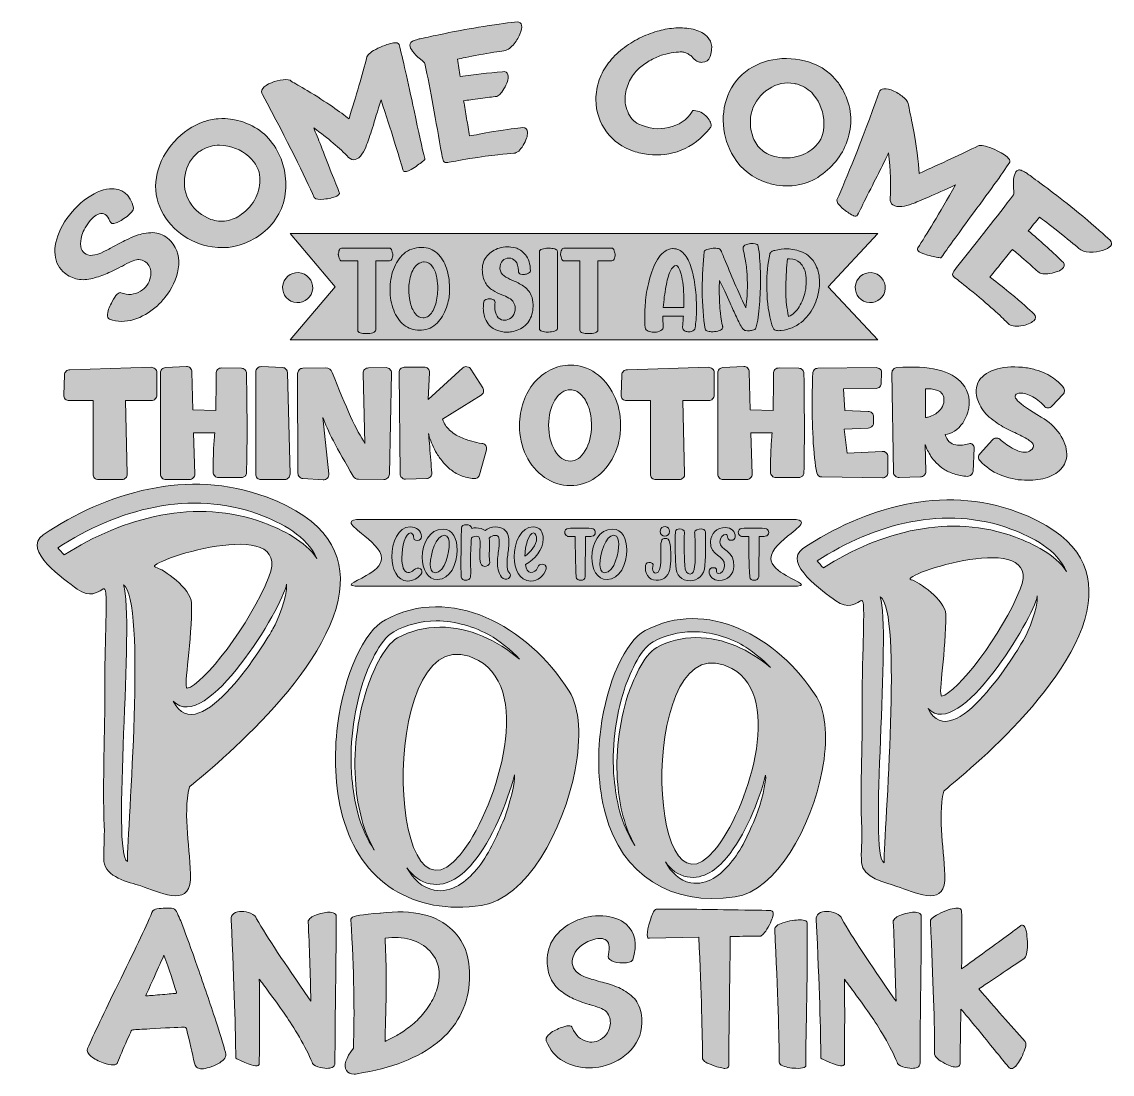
# Model space of a CAD drawing. Header units: inches. Extents: x 65 to 1015, y -999 to -82.
import ezdxf

# ---------------------------------------------------------------- set-up
doc = ezdxf.new("R2010")
doc.units = ezdxf.units.IN
doc.header["$MEASUREMENT"] = 0
doc.layers.add('Layer 1', color=7, linetype='Continuous')

# ---------------------------------------------------------------- blocks, each defined once
blk = doc.blocks.new('block 2')
at = {"layer": 'Layer 1', "true_color": 0xffffff}
h = blk.add_hatch(color=7, dxfattribs=at)
h.dxf.hatch_style = 2
h.paths.add_polyline_path([(810.65, -359.1), (298.57, -359.1), (337.96, -312.82), (298.57, -266.53), (810.65, -266.53), (767.32, -312.82)])
at = {"layer": 'Layer 1', "lineweight": 0}
blk.add_lwpolyline([(810.65, -359.1), (298.57, -359.1), (337.96, -312.82), (298.57, -266.53), (810.65, -266.53), (767.32, -312.82), (810.65, -359.1)], dxfattribs=at)
blk = doc.blocks.new('block 3')
at = {"layer": 'Layer 1', "true_color": 0xffffff}
h = blk.add_hatch(color=7, dxfattribs=at)
h.dxf.hatch_style = 2
edge = h.paths.add_edge_path()
edge.add_spline(control_points=[(205.1, -869.97), (208.1, -877.79), (212.4, -889.69), (218.01, -905.66), (223.61, -921.63), (228.89, -937.21), (233.85, -952.4), (238.8, -967.59), (241.73, -977.33), (242.65, -981.64), (242.91, -983.07), (242.32, -984.57), (240.89, -986.13), (239.71, -987.44), (237.98, -988.71), (235.7, -989.95), (233.42, -991.19), (230.98, -992.23), (228.37, -993.08), (225.76, -993.93), (223.54, -994.35), (221.72, -994.35), (221.33, -994.35), (220.94, -994.35), (220.55, -994.35), (219.24, -994.22), (218.1, -993.7), (217.13, -992.78), (216.15, -991.87), (215.53, -990.76), (215.27, -989.46), (213.57, -980.73), (211.23, -970.68), (208.23, -959.34), (207.96, -958.3), (207.44, -957.85), (206.66, -957.97), (199.75, -958.24), (189.65, -958.76), (176.35, -959.54), (169.31, -959.93), (164.42, -960.19), (161.68, -960.32), (161.03, -960.32), (160.51, -960.65), (160.12, -961.3), (159.34, -963.25), (158.23, -965.8), (156.8, -968.93), (153.14, -977.14), (150.34, -983.79), (148.39, -988.87), (147.34, -991.61), (143.17, -991.74), (135.87, -989.26), (131.57, -987.7), (128.01, -985.78), (125.21, -983.49), (122.41, -981.21), (121.4, -978.9), (122.18, -976.55), (127.66, -964.3), (136.52, -945.65), (148.78, -920.62), (162.59, -892.59), (172.44, -871.73), (178.31, -858.04), (179.22, -856.09), (180.65, -855.04), (182.61, -854.91), (187.95, -854.39), (192.19, -854.2), (195.32, -854.33), (197.28, -854.46), (198.71, -855.44), (199.62, -857.26), (201.84, -861.82), (203.66, -866.06), (205.1, -869.97)], knot_values=[0, 0, 0, 0, 1, 1, 1, 2, 2, 2, 3, 3, 3, 4, 4, 4, 5, 5, 5, 6, 6, 6, 7, 7, 7, 8, 8, 8, 9, 9, 9, 10, 10, 10, 11, 11, 11, 12, 12, 12, 13, 13, 13, 14, 14, 14, 15, 15, 15, 16, 16, 16, 17, 17, 17, 18, 18, 18, 19, 19, 19, 20, 20, 20, 21, 21, 21, 22, 22, 22, 23, 23, 23, 24, 24, 24, 25, 25, 25, 26, 26, 26, 26], degree=3, periodic=1)
edge = h.paths.add_edge_path()
edge.add_spline(control_points=[(199.43, -928.25), (199.56, -928.12), (199.62, -927.92), (199.62, -927.66), (197.01, -918.8), (193.37, -908.04), (188.67, -895.39), (186.72, -899.96), (183.98, -906.09), (180.46, -913.78), (177.2, -921.08), (174.66, -926.68), (172.83, -930.6), (172.83, -930.6), (172.83, -930.79), (172.83, -930.79), (175.18, -930.66), (179.28, -930.34), (185.15, -929.81), (191.41, -929.29), (196.03, -928.9), (199.04, -928.64), (199.16, -928.51), (199.3, -928.38), (199.43, -928.25)], knot_values=[0, 0, 0, 0, 1, 1, 1, 2, 2, 2, 3, 3, 3, 4, 4, 4, 5, 5, 5, 6, 6, 6, 7, 7, 7, 8, 8, 8, 8], degree=3, periodic=1)
h = blk.add_hatch(color=7, dxfattribs=at)
h.dxf.hatch_style = 2
edge = h.paths.add_edge_path()
edge.add_spline(control_points=[(898.54, -924.73), (912.62, -941.03), (926.05, -956.28), (938.83, -970.49), (940, -972.19), (939.48, -975.61), (937.27, -980.76), (935.05, -985.91), (932.83, -989.65), (930.62, -992), (929.31, -993.44), (928.07, -994.15), (926.9, -994.15), (926.38, -994.15), (925.86, -993.96), (925.34, -993.57), (925.34, -993.57), (924.95, -993.37), (924.95, -993.37), (919.99, -987.5), (912.04, -977.79), (901.09, -964.23), (891.96, -953.02), (885.9, -945.72), (882.9, -942.33), (882.51, -963.19), (882.31, -978.83), (882.31, -989.26), (882.31, -990.44), (881.92, -991.35), (881.14, -992), (880.36, -992.52), (879.44, -992.78), (878.4, -992.78), (875.79, -992.78), (872.08, -991.41), (867.25, -988.68), (862.43, -985.94), (860.02, -983.59), (860.02, -981.64), (860.02, -955.95), (858.78, -917.36), (856.3, -865.86), (856.3, -865.86), (856.3, -865.47), (856.3, -865.47), (856.3, -865.47), (856.5, -864.89), (856.5, -864.89), (857.8, -862.54), (861.49, -860.1), (867.55, -857.55), (873.61, -855.01), (878.01, -853.94), (880.75, -854.33), (882.31, -854.59), (883.22, -855.3), (883.49, -856.48), (883.75, -869.65), (883.75, -886.59), (883.49, -907.32), (887.4, -904.46), (893.46, -900.02), (901.67, -894.03), (918.36, -882.03), (929.38, -873.95), (934.72, -869.78), (934.72, -869.78), (934.92, -869.58), (934.92, -869.58), (936.09, -868.93), (937.13, -869.13), (938.05, -870.17), (939.61, -871.99), (940.52, -876.49), (940.79, -883.66), (941.05, -890.83), (940.33, -895.53), (938.64, -897.74), (938.64, -897.74), (938.05, -898.33), (938.05, -898.33), (926.83, -905.63), (913.67, -914.43), (898.54, -924.73)], knot_values=[0, 0, 0, 0, 1, 1, 1, 2, 2, 2, 3, 3, 3, 4, 4, 4, 5, 5, 5, 6, 6, 6, 7, 7, 7, 8, 8, 8, 9, 9, 9, 10, 10, 10, 11, 11, 11, 12, 12, 12, 13, 13, 13, 14, 14, 14, 15, 15, 15, 16, 16, 16, 17, 17, 17, 18, 18, 18, 19, 19, 19, 20, 20, 20, 21, 21, 21, 22, 22, 22, 23, 23, 23, 24, 24, 24, 25, 25, 25, 26, 26, 26, 27, 27, 27, 28, 28, 28, 28], degree=3, periodic=1)
h = blk.add_hatch(color=7, dxfattribs=at)
h.dxf.hatch_style = 2
edge = h.paths.add_edge_path()
edge.add_spline(control_points=[(338.66, -860.98), (338.79, -876.23), (338.6, -901.33), (338.08, -936.27), (337.82, -960.65), (337.69, -978.31), (337.69, -989.26), (337.69, -991.09), (336.84, -992.39), (335.15, -993.17), (333.97, -993.7), (332.47, -993.96), (330.65, -993.96), (328.3, -993.96), (325.63, -993.47), (322.63, -992.49), (319.63, -991.51), (318, -990.24), (317.74, -988.68), (315, -981.9), (311.32, -974.6), (306.69, -966.77), (302.06, -958.95), (298.05, -952.6), (294.66, -947.71), (291.27, -942.82), (286.45, -936.07), (280.19, -927.47), (276.67, -922.77), (273.87, -918.99), (271.78, -916.12), (272.04, -927.6), (272.11, -944.55), (271.98, -966.97), (271.85, -976.49), (271.78, -983.98), (271.78, -989.46), (271.78, -989.46), (271.78, -990.63), (271.78, -990.63), (271.78, -990.63), (270.8, -991.41), (270.8, -991.41), (268.85, -992.72), (262.66, -990.76), (252.23, -985.55), (252.23, -985.55), (251.25, -985.16), (251.25, -985.16), (251.25, -985.16), (251.25, -983.98), (251.25, -983.98), (251.25, -962.86), (249.94, -923.03), (247.34, -864.5), (247.08, -862.15), (247.79, -860.33), (249.49, -859.02), (251.45, -857.72), (253.76, -857.1), (256.43, -857.16), (259.1, -857.23), (261.68, -857.78), (264.16, -858.82), (267.29, -860.13), (269.05, -861.76), (269.44, -863.71), (278.82, -879.75), (293.88, -902.63), (314.61, -932.36), (314.61, -932.36), (316.76, -935.29), (316.76, -935.29), (316.11, -911.3), (315.33, -888.23), (314.42, -866.06), (314.42, -866.06), (314.42, -865.47), (314.42, -865.47), (314.42, -865.47), (314.61, -865.08), (314.61, -865.08), (315.65, -862.74), (318.55, -860.88), (323.31, -859.51), (328.07, -858.14), (331.88, -857.65), (334.75, -858.04), (336.97, -858.31), (338.27, -859.15), (338.66, -860.59), (338.66, -860.59), (338.66, -860.98), (338.66, -860.98)], knot_values=[0, 0, 0, 0, 1, 1, 1, 2, 2, 2, 3, 3, 3, 4, 4, 4, 5, 5, 5, 6, 6, 6, 7, 7, 7, 8, 8, 8, 9, 9, 9, 10, 10, 10, 11, 11, 11, 12, 12, 12, 13, 13, 13, 14, 14, 14, 15, 15, 15, 16, 16, 16, 17, 17, 17, 18, 18, 18, 19, 19, 19, 20, 20, 20, 21, 21, 21, 22, 22, 22, 23, 23, 23, 24, 24, 24, 25, 25, 25, 26, 26, 26, 27, 27, 27, 28, 28, 28, 29, 29, 29, 30, 30, 30, 31, 31, 31, 31], degree=3, periodic=1)
h = blk.add_hatch(color=7, dxfattribs=at)
h.dxf.hatch_style = 2
edge = h.paths.add_edge_path()
edge.add_spline(control_points=[(440.16, -873.49), (451.5, -884.44), (456.32, -900.02), (454.63, -920.23), (452.8, -940.96), (443.61, -958.01), (427.06, -971.37), (410.5, -984.74), (387.16, -993.83), (357.05, -998.65), (356, -998.91), (355.09, -999.04), (354.31, -999.04), (351.18, -999.04), (348.96, -997.93), (347.66, -995.72), (345.05, -991.55), (347.07, -985.09), (353.72, -976.36), (354.9, -945.98), (354.18, -908.69), (351.57, -864.5), (351.57, -864.5), (351.57, -863.91), (351.57, -863.91), (351.57, -863.91), (351.96, -862.93), (351.96, -862.93), (353.4, -861.24), (361.67, -859.8), (376.8, -858.63), (376.8, -858.63), (377.39, -858.63), (377.39, -858.63), (405.55, -855.24), (426.47, -860.19), (440.16, -873.49)], knot_values=[0, 0, 0, 0, 1, 1, 1, 2, 2, 2, 3, 3, 3, 4, 4, 4, 5, 5, 5, 6, 6, 6, 7, 7, 7, 8, 8, 8, 9, 9, 9, 10, 10, 10, 11, 11, 11, 12, 12, 12, 12], degree=3, periodic=1)
edge = h.paths.add_edge_path()
edge.add_spline(control_points=[(381.3, -880.53), (382.47, -898.52), (382.6, -924.27), (381.69, -957.78), (381.56, -958.69), (381.46, -960.61), (381.39, -963.55), (381.33, -966.48), (381.3, -968.8), (381.3, -970.49), (384.29, -969.06), (387.32, -967.52), (390.39, -965.89), (393.45, -964.27), (396.97, -961.98), (400.95, -959.05), (404.92, -956.12), (408.51, -952.99), (411.71, -949.66), (414.9, -946.34), (417.93, -942.3), (420.8, -937.54), (423.67, -932.78), (425.82, -927.73), (427.25, -922.38), (430.38, -910.26), (428.1, -900.02), (420.41, -891.68), (415.97, -886.99), (410.3, -883.66), (403.39, -881.7), (396.48, -879.75), (389.12, -879.36), (381.3, -880.53)], knot_values=[0, 0, 0, 0, 1, 1, 1, 2, 2, 2, 3, 3, 3, 4, 4, 4, 5, 5, 5, 6, 6, 6, 7, 7, 7, 8, 8, 8, 9, 9, 9, 10, 10, 10, 11, 11, 11, 11], degree=3, periodic=1)
h = blk.add_hatch(color=7, dxfattribs=at)
h.dxf.hatch_style = 2
edge = h.paths.add_edge_path()
edge.add_spline(control_points=[(605.01, -950.15), (605.66, -961.1), (602.57, -970.29), (595.72, -977.72), (588.88, -985.16), (580.44, -989.98), (570.4, -992.2), (566.62, -993.11), (562.84, -993.57), (559.06, -993.57), (550.84, -993.57), (543.38, -991.61), (536.67, -987.7), (529.95, -983.79), (524.96, -977.86), (521.7, -969.9), (521.18, -968.34), (521.77, -966.71), (523.46, -965.01), (525.16, -963.32), (526.85, -962.05), (528.55, -961.2), (530.24, -960.35), (532, -959.54), (533.83, -958.76), (540.09, -956.28), (543.61, -956.15), (544.39, -958.37), (547.26, -965.28), (551.69, -969.38), (557.69, -970.68), (562.9, -971.99), (567.79, -970.49), (572.36, -966.19), (575.22, -963.58), (576.92, -960.19), (577.44, -956.02), (577.96, -951.85), (576.85, -948.07), (574.12, -944.68), (572.42, -942.72), (568.44, -940.9), (562.19, -939.2), (560.62, -938.81), (559.58, -938.48), (559.06, -938.22), (553.71, -936.66), (549.15, -934.99), (545.37, -933.23), (541.58, -931.48), (537.84, -929.16), (534.12, -926.29), (530.41, -923.43), (527.57, -919.84), (525.62, -915.54), (523.66, -911.23), (522.62, -906.28), (522.49, -900.67), (522.36, -893.11), (524.38, -886.33), (528.55, -880.34), (532.72, -874.34), (538.65, -869.52), (546.35, -865.86), (554.3, -862.22), (562.51, -860.62), (570.99, -861.07), (579.46, -861.53), (586.24, -863.98), (591.32, -868.41), (599.41, -875.45), (601.3, -885.75), (597, -899.31), (597, -899.31), (596.8, -899.7), (596.8, -899.7), (595.75, -901.26), (593.09, -902.04), (588.78, -902.04), (584.48, -902.04), (581.16, -901.46), (578.81, -900.28), (576.07, -898.98), (575.09, -897.15), (575.87, -894.81), (577.44, -887.9), (576.53, -883.53), (573.14, -881.7), (570.27, -880.27), (566.36, -880.4), (561.4, -882.1), (556.45, -883.79), (552.73, -886.01), (550.26, -888.74), (545.17, -894.09), (543.35, -899.31), (544.78, -904.39), (546.21, -909.61), (551.17, -913.39), (559.64, -915.73), (561.08, -916.25), (563.49, -916.97), (566.88, -917.88), (569.88, -918.67), (572.19, -919.29), (573.82, -919.74), (575.45, -920.2), (577.76, -920.95), (580.76, -921.99), (583.76, -923.03), (586.17, -924.08), (588, -925.12), (589.82, -926.16), (591.88, -927.53), (594.16, -929.23), (596.44, -930.92), (598.27, -932.72), (599.64, -934.6), (601.01, -936.5), (602.18, -938.78), (603.16, -941.45), (604.13, -944.12), (604.75, -947.02), (605.01, -950.15)], knot_values=[0, 0, 0, 0, 1, 1, 1, 2, 2, 2, 3, 3, 3, 4, 4, 4, 5, 5, 5, 6, 6, 6, 7, 7, 7, 8, 8, 8, 9, 9, 9, 10, 10, 10, 11, 11, 11, 12, 12, 12, 13, 13, 13, 14, 14, 14, 15, 15, 15, 16, 16, 16, 17, 17, 17, 18, 18, 18, 19, 19, 19, 20, 20, 20, 21, 21, 21, 22, 22, 22, 23, 23, 23, 24, 24, 24, 25, 25, 25, 26, 26, 26, 27, 27, 27, 28, 28, 28, 29, 29, 29, 30, 30, 30, 31, 31, 31, 32, 32, 32, 33, 33, 33, 34, 34, 34, 35, 35, 35, 36, 36, 36, 37, 37, 37, 38, 38, 38, 39, 39, 39, 40, 40, 40, 41, 41, 41, 41], degree=3, periodic=1)
h = blk.add_hatch(color=7, dxfattribs=at)
h.dxf.hatch_style = 2
edge = h.paths.add_edge_path()
edge.add_spline(control_points=[(719.02, -857.46), (719.28, -857.98), (719.41, -858.63), (719.41, -859.41), (719.41, -861.76), (717.95, -865.57), (715.01, -870.85), (712.08, -876.13), (709.7, -878.77), (707.88, -878.77), (702.4, -878.77), (695.43, -878.84), (686.95, -878.97), (686.95, -878.97), (682.06, -879.16), (682.06, -879.16), (681.93, -890.51), (681.67, -909.67), (681.28, -936.66), (680.89, -962.34), (680.69, -980.66), (680.69, -991.61), (680.43, -993.17), (679.32, -993.96), (677.37, -993.96), (677.11, -993.96), (676.91, -993.96), (676.78, -993.96), (674.04, -993.7), (670.2, -992.62), (665.24, -990.73), (660.29, -988.84), (657.81, -986.92), (657.81, -984.96), (657.81, -964.75), (656.77, -929.62), (654.68, -879.55), (654.68, -879.55), (611.66, -880.53), (611.66, -880.53), (611.66, -880.53), (610.29, -880.53), (610.29, -880.53), (610.29, -880.53), (609.9, -879.16), (609.9, -879.16), (609.38, -877.47), (609.8, -874.05), (611.17, -868.9), (612.54, -863.75), (613.88, -860), (615.18, -857.65), (615.96, -856.35), (616.75, -855.57), (617.53, -855.3), (629.52, -855.04), (649.01, -855.18), (676, -855.7), (694.64, -856.09), (708.2, -856.28), (716.68, -856.28), (717.72, -856.28), (718.5, -856.67), (719.02, -857.46)], knot_values=[0, 0, 0, 0, 1, 1, 1, 2, 2, 2, 3, 3, 3, 4, 4, 4, 5, 5, 5, 6, 6, 6, 7, 7, 7, 8, 8, 8, 9, 9, 9, 10, 10, 10, 11, 11, 11, 12, 12, 12, 13, 13, 13, 14, 14, 14, 15, 15, 15, 16, 16, 16, 17, 17, 17, 18, 18, 18, 19, 19, 19, 20, 20, 20, 21, 21, 21, 21], degree=3, periodic=1)
h = blk.add_hatch(color=7, dxfattribs=at)
h.dxf.hatch_style = 2
edge = h.paths.add_edge_path()
edge.add_spline(control_points=[(848.29, -860.98), (848.42, -876.23), (848.22, -901.33), (847.7, -936.27), (847.44, -960.65), (847.31, -978.31), (847.31, -989.26), (847.31, -991.09), (846.46, -992.39), (844.77, -993.17), (843.59, -993.7), (842.09, -993.96), (840.27, -993.96), (837.92, -993.96), (835.25, -993.47), (832.25, -992.49), (829.25, -991.51), (827.62, -990.24), (827.36, -988.68), (824.62, -981.9), (820.94, -974.6), (816.31, -966.77), (811.68, -958.95), (807.67, -952.6), (804.29, -947.71), (800.89, -942.82), (796.07, -936.07), (789.81, -927.47), (786.29, -922.77), (783.49, -918.99), (781.4, -916.12), (781.66, -927.6), (781.73, -944.55), (781.6, -966.97), (781.47, -976.49), (781.4, -983.98), (781.4, -989.46), (781.4, -989.46), (781.4, -990.63), (781.4, -990.63), (781.4, -990.63), (780.43, -991.41), (780.43, -991.41), (778.47, -992.72), (772.28, -990.76), (761.85, -985.55), (761.85, -985.55), (760.87, -985.16), (760.87, -985.16), (760.87, -985.16), (760.87, -983.98), (760.87, -983.98), (760.87, -962.86), (759.57, -923.03), (756.96, -864.5), (756.7, -862.15), (757.42, -860.33), (759.11, -859.02), (761.07, -857.72), (763.38, -857.1), (766.05, -857.16), (768.72, -857.23), (771.3, -857.78), (773.78, -858.82), (776.91, -860.13), (778.67, -861.76), (779.06, -863.71), (788.44, -879.75), (803.5, -902.63), (824.23, -932.36), (824.23, -932.36), (826.38, -935.29), (826.38, -935.29), (825.73, -911.3), (824.95, -888.23), (824.04, -866.06), (824.04, -866.06), (824.04, -865.47), (824.04, -865.47), (824.04, -865.47), (824.23, -865.08), (824.23, -865.08), (825.28, -862.74), (828.17, -860.88), (832.93, -859.51), (837.69, -858.14), (841.51, -857.65), (844.38, -858.04), (846.59, -858.31), (847.9, -859.15), (848.29, -860.59), (848.29, -860.59), (848.29, -860.98), (848.29, -860.98)], knot_values=[0, 0, 0, 0, 1, 1, 1, 2, 2, 2, 3, 3, 3, 4, 4, 4, 5, 5, 5, 6, 6, 6, 7, 7, 7, 8, 8, 8, 9, 9, 9, 10, 10, 10, 11, 11, 11, 12, 12, 12, 13, 13, 13, 14, 14, 14, 15, 15, 15, 16, 16, 16, 17, 17, 17, 18, 18, 18, 19, 19, 19, 20, 20, 20, 21, 21, 21, 22, 22, 22, 23, 23, 23, 24, 24, 24, 25, 25, 25, 26, 26, 26, 27, 27, 27, 28, 28, 28, 29, 29, 29, 30, 30, 30, 31, 31, 31, 31], degree=3, periodic=1)
h = blk.add_hatch(color=7, dxfattribs=at)
h.dxf.hatch_style = 2
edge = h.paths.add_edge_path()
edge.add_spline(control_points=[(748.94, -867.04), (749.2, -881.64), (749.07, -905.96), (748.55, -939.98), (748.03, -963.45), (747.77, -980.53), (747.77, -991.22), (747.77, -991.22), (747.77, -992), (747.77, -992), (747.77, -992), (747.38, -992.59), (747.38, -992.59), (746.33, -993.5), (744.25, -993.96), (741.12, -993.96), (735.9, -993.96), (731.47, -993.24), (727.82, -991.81), (725.73, -990.89), (724.69, -989.79), (724.69, -988.48), (724.69, -966.97), (723.39, -928.25), (720.78, -872.32), (720.78, -872.32), (720.78, -871.73), (720.78, -871.73), (720.78, -871.73), (720.98, -871.34), (720.98, -871.34), (722.41, -868.99), (726.03, -867.2), (731.83, -865.96), (737.63, -864.72), (742.16, -864.3), (745.42, -864.69), (747.51, -864.95), (748.68, -865.74), (748.94, -867.04)], knot_values=[0, 0, 0, 0, 1, 1, 1, 2, 2, 2, 3, 3, 3, 4, 4, 4, 5, 5, 5, 6, 6, 6, 7, 7, 7, 8, 8, 8, 9, 9, 9, 10, 10, 10, 11, 11, 11, 12, 12, 12, 13, 13, 13, 13], degree=3, periodic=1)
at = {"layer": 'Layer 1', "lineweight": 0}
for points, knots in [([(205.1, -869.97), (208.1, -877.79), (212.4, -889.69), (218.01, -905.66), (223.61, -921.63), (228.89, -937.21), (233.85, -952.4), (238.8, -967.59), (241.73, -977.33), (242.65, -981.64), (242.91, -983.07), (242.32, -984.57), (240.89, -986.13), (239.71, -987.44), (237.98, -988.71), (235.7, -989.95), (233.42, -991.19), (230.98, -992.23), (228.37, -993.08), (225.76, -993.93), (223.54, -994.35), (221.72, -994.35), (221.33, -994.35), (220.94, -994.35), (220.55, -994.35), (219.24, -994.22), (218.1, -993.7), (217.13, -992.78), (216.15, -991.87), (215.53, -990.76), (215.27, -989.46), (213.57, -980.73), (211.23, -970.68), (208.23, -959.34), (207.96, -958.3), (207.44, -957.85), (206.66, -957.97), (199.75, -958.24), (189.65, -958.76), (176.35, -959.54), (169.31, -959.93), (164.42, -960.19), (161.68, -960.32), (161.03, -960.32), (160.51, -960.65), (160.12, -961.3), (159.34, -963.25), (158.23, -965.8), (156.8, -968.93), (153.14, -977.14), (150.34, -983.79), (148.39, -988.87), (147.34, -991.61), (143.17, -991.74), (135.87, -989.26), (131.57, -987.7), (128.01, -985.78), (125.21, -983.49), (122.41, -981.21), (121.4, -978.9), (122.18, -976.55), (127.66, -964.3), (136.52, -945.65), (148.78, -920.62), (162.59, -892.59), (172.44, -871.73), (178.31, -858.04), (179.22, -856.09), (180.65, -855.04), (182.61, -854.91), (187.95, -854.39), (192.19, -854.2), (195.32, -854.33), (197.28, -854.46), (198.71, -855.44), (199.62, -857.26), (201.84, -861.82), (203.66, -866.06), (205.1, -869.97)], [0, 0, 0, 0, 1, 1, 1, 2, 2, 2, 3, 3, 3, 4, 4, 4, 5, 5, 5, 6, 6, 6, 7, 7, 7, 8, 8, 8, 9, 9, 9, 10, 10, 10, 11, 11, 11, 12, 12, 12, 13, 13, 13, 14, 14, 14, 15, 15, 15, 16, 16, 16, 17, 17, 17, 18, 18, 18, 19, 19, 19, 20, 20, 20, 21, 21, 21, 22, 22, 22, 23, 23, 23, 24, 24, 24, 25, 25, 25, 26, 26, 26, 26]), ([(898.54, -924.73), (912.62, -941.03), (926.05, -956.28), (938.83, -970.49), (940, -972.19), (939.48, -975.61), (937.27, -980.76), (935.05, -985.91), (932.83, -989.65), (930.62, -992), (929.31, -993.44), (928.07, -994.15), (926.9, -994.15), (926.38, -994.15), (925.86, -993.96), (925.34, -993.57), (925.34, -993.57), (924.95, -993.37), (924.95, -993.37), (919.99, -987.5), (912.04, -977.79), (901.09, -964.23), (891.96, -953.02), (885.9, -945.72), (882.9, -942.33), (882.51, -963.19), (882.31, -978.83), (882.31, -989.26), (882.31, -990.44), (881.92, -991.35), (881.14, -992), (880.36, -992.52), (879.44, -992.78), (878.4, -992.78), (875.79, -992.78), (872.08, -991.41), (867.25, -988.68), (862.43, -985.94), (860.02, -983.59), (860.02, -981.64), (860.02, -955.95), (858.78, -917.36), (856.3, -865.86), (856.3, -865.86), (856.3, -865.47), (856.3, -865.47), (856.3, -865.47), (856.5, -864.89), (856.5, -864.89), (857.8, -862.54), (861.49, -860.1), (867.55, -857.55), (873.61, -855.01), (878.01, -853.94), (880.75, -854.33), (882.31, -854.59), (883.22, -855.3), (883.49, -856.48), (883.75, -869.65), (883.75, -886.59), (883.49, -907.32), (887.4, -904.46), (893.46, -900.02), (901.67, -894.03), (918.36, -882.03), (929.38, -873.95), (934.72, -869.78), (934.72, -869.78), (934.92, -869.58), (934.92, -869.58), (936.09, -868.93), (937.13, -869.13), (938.05, -870.17), (939.61, -871.99), (940.52, -876.49), (940.79, -883.66), (941.05, -890.83), (940.33, -895.53), (938.64, -897.74), (938.64, -897.74), (938.05, -898.33), (938.05, -898.33), (926.83, -905.63), (913.67, -914.43), (898.54, -924.73)], [0, 0, 0, 0, 1, 1, 1, 2, 2, 2, 3, 3, 3, 4, 4, 4, 5, 5, 5, 6, 6, 6, 7, 7, 7, 8, 8, 8, 9, 9, 9, 10, 10, 10, 11, 11, 11, 12, 12, 12, 13, 13, 13, 14, 14, 14, 15, 15, 15, 16, 16, 16, 17, 17, 17, 18, 18, 18, 19, 19, 19, 20, 20, 20, 21, 21, 21, 22, 22, 22, 23, 23, 23, 24, 24, 24, 25, 25, 25, 26, 26, 26, 27, 27, 27, 28, 28, 28, 28]), ([(338.66, -860.98), (338.79, -876.23), (338.6, -901.33), (338.08, -936.27), (337.82, -960.65), (337.69, -978.31), (337.69, -989.26), (337.69, -991.09), (336.84, -992.39), (335.15, -993.17), (333.97, -993.7), (332.47, -993.96), (330.65, -993.96), (328.3, -993.96), (325.63, -993.47), (322.63, -992.49), (319.63, -991.51), (318, -990.24), (317.74, -988.68), (315, -981.9), (311.32, -974.6), (306.69, -966.77), (302.06, -958.95), (298.05, -952.6), (294.66, -947.71), (291.27, -942.82), (286.45, -936.07), (280.19, -927.47), (276.67, -922.77), (273.87, -918.99), (271.78, -916.12), (272.04, -927.6), (272.11, -944.55), (271.98, -966.97), (271.85, -976.49), (271.78, -983.98), (271.78, -989.46), (271.78, -989.46), (271.78, -990.63), (271.78, -990.63), (271.78, -990.63), (270.8, -991.41), (270.8, -991.41), (268.85, -992.72), (262.66, -990.76), (252.23, -985.55), (252.23, -985.55), (251.25, -985.16), (251.25, -985.16), (251.25, -985.16), (251.25, -983.98), (251.25, -983.98), (251.25, -962.86), (249.94, -923.03), (247.34, -864.5), (247.08, -862.15), (247.79, -860.33), (249.49, -859.02), (251.45, -857.72), (253.76, -857.1), (256.43, -857.16), (259.1, -857.23), (261.68, -857.78), (264.16, -858.82), (267.29, -860.13), (269.05, -861.76), (269.44, -863.71), (278.82, -879.75), (293.88, -902.63), (314.61, -932.36), (314.61, -932.36), (316.76, -935.29), (316.76, -935.29), (316.11, -911.3), (315.33, -888.23), (314.42, -866.06), (314.42, -866.06), (314.42, -865.47), (314.42, -865.47), (314.42, -865.47), (314.61, -865.08), (314.61, -865.08), (315.65, -862.74), (318.55, -860.88), (323.31, -859.51), (328.07, -858.14), (331.88, -857.65), (334.75, -858.04), (336.97, -858.31), (338.27, -859.15), (338.66, -860.59), (338.66, -860.59), (338.66, -860.98), (338.66, -860.98)], [0, 0, 0, 0, 1, 1, 1, 2, 2, 2, 3, 3, 3, 4, 4, 4, 5, 5, 5, 6, 6, 6, 7, 7, 7, 8, 8, 8, 9, 9, 9, 10, 10, 10, 11, 11, 11, 12, 12, 12, 13, 13, 13, 14, 14, 14, 15, 15, 15, 16, 16, 16, 17, 17, 17, 18, 18, 18, 19, 19, 19, 20, 20, 20, 21, 21, 21, 22, 22, 22, 23, 23, 23, 24, 24, 24, 25, 25, 25, 26, 26, 26, 27, 27, 27, 28, 28, 28, 29, 29, 29, 30, 30, 30, 31, 31, 31, 31]), ([(440.16, -873.49), (451.5, -884.44), (456.32, -900.02), (454.63, -920.23), (452.8, -940.96), (443.61, -958.01), (427.06, -971.37), (410.5, -984.74), (387.16, -993.83), (357.05, -998.65), (356, -998.91), (355.09, -999.04), (354.31, -999.04), (351.18, -999.04), (348.96, -997.93), (347.66, -995.72), (345.05, -991.55), (347.07, -985.09), (353.72, -976.36), (354.9, -945.98), (354.18, -908.69), (351.57, -864.5), (351.57, -864.5), (351.57, -863.91), (351.57, -863.91), (351.57, -863.91), (351.96, -862.93), (351.96, -862.93), (353.4, -861.24), (361.67, -859.8), (376.8, -858.63), (376.8, -858.63), (377.39, -858.63), (377.39, -858.63), (405.55, -855.24), (426.47, -860.19), (440.16, -873.49)], [0, 0, 0, 0, 1, 1, 1, 2, 2, 2, 3, 3, 3, 4, 4, 4, 5, 5, 5, 6, 6, 6, 7, 7, 7, 8, 8, 8, 9, 9, 9, 10, 10, 10, 11, 11, 11, 12, 12, 12, 12]), ([(605.01, -950.15), (605.66, -961.1), (602.57, -970.29), (595.72, -977.72), (588.88, -985.16), (580.44, -989.98), (570.4, -992.2), (566.62, -993.11), (562.84, -993.57), (559.06, -993.57), (550.84, -993.57), (543.38, -991.61), (536.67, -987.7), (529.95, -983.79), (524.96, -977.86), (521.7, -969.9), (521.18, -968.34), (521.77, -966.71), (523.46, -965.01), (525.16, -963.32), (526.85, -962.05), (528.55, -961.2), (530.24, -960.35), (532, -959.54), (533.83, -958.76), (540.09, -956.28), (543.61, -956.15), (544.39, -958.37), (547.26, -965.28), (551.69, -969.38), (557.69, -970.68), (562.9, -971.99), (567.79, -970.49), (572.36, -966.19), (575.22, -963.58), (576.92, -960.19), (577.44, -956.02), (577.96, -951.85), (576.85, -948.07), (574.12, -944.68), (572.42, -942.72), (568.44, -940.9), (562.19, -939.2), (560.62, -938.81), (559.58, -938.48), (559.06, -938.22), (553.71, -936.66), (549.15, -934.99), (545.37, -933.23), (541.58, -931.48), (537.84, -929.16), (534.12, -926.29), (530.41, -923.43), (527.57, -919.84), (525.62, -915.54), (523.66, -911.23), (522.62, -906.28), (522.49, -900.67), (522.36, -893.11), (524.38, -886.33), (528.55, -880.34), (532.72, -874.34), (538.65, -869.52), (546.35, -865.86), (554.3, -862.22), (562.51, -860.62), (570.99, -861.07), (579.46, -861.53), (586.24, -863.98), (591.32, -868.41), (599.41, -875.45), (601.3, -885.75), (597, -899.31), (597, -899.31), (596.8, -899.7), (596.8, -899.7), (595.75, -901.26), (593.09, -902.04), (588.78, -902.04), (584.48, -902.04), (581.16, -901.46), (578.81, -900.28), (576.07, -898.98), (575.09, -897.15), (575.87, -894.81), (577.44, -887.9), (576.53, -883.53), (573.14, -881.7), (570.27, -880.27), (566.36, -880.4), (561.4, -882.1), (556.45, -883.79), (552.73, -886.01), (550.26, -888.74), (545.17, -894.09), (543.35, -899.31), (544.78, -904.39), (546.21, -909.61), (551.17, -913.39), (559.64, -915.73), (561.08, -916.25), (563.49, -916.97), (566.88, -917.88), (569.88, -918.67), (572.19, -919.29), (573.82, -919.74), (575.45, -920.2), (577.76, -920.95), (580.76, -921.99), (583.76, -923.03), (586.17, -924.08), (588, -925.12), (589.82, -926.16), (591.88, -927.53), (594.16, -929.23), (596.44, -930.92), (598.27, -932.72), (599.64, -934.6), (601.01, -936.5), (602.18, -938.78), (603.16, -941.45), (604.13, -944.12), (604.75, -947.02), (605.01, -950.15)], [0, 0, 0, 0, 1, 1, 1, 2, 2, 2, 3, 3, 3, 4, 4, 4, 5, 5, 5, 6, 6, 6, 7, 7, 7, 8, 8, 8, 9, 9, 9, 10, 10, 10, 11, 11, 11, 12, 12, 12, 13, 13, 13, 14, 14, 14, 15, 15, 15, 16, 16, 16, 17, 17, 17, 18, 18, 18, 19, 19, 19, 20, 20, 20, 21, 21, 21, 22, 22, 22, 23, 23, 23, 24, 24, 24, 25, 25, 25, 26, 26, 26, 27, 27, 27, 28, 28, 28, 29, 29, 29, 30, 30, 30, 31, 31, 31, 32, 32, 32, 33, 33, 33, 34, 34, 34, 35, 35, 35, 36, 36, 36, 37, 37, 37, 38, 38, 38, 39, 39, 39, 40, 40, 40, 41, 41, 41, 41]), ([(719.02, -857.46), (719.28, -857.98), (719.41, -858.63), (719.41, -859.41), (719.41, -861.76), (717.95, -865.57), (715.01, -870.85), (712.08, -876.13), (709.7, -878.77), (707.88, -878.77), (702.4, -878.77), (695.43, -878.84), (686.95, -878.97), (686.95, -878.97), (682.06, -879.16), (682.06, -879.16), (681.93, -890.51), (681.67, -909.67), (681.28, -936.66), (680.89, -962.34), (680.69, -980.66), (680.69, -991.61), (680.43, -993.17), (679.32, -993.96), (677.37, -993.96), (677.11, -993.96), (676.91, -993.96), (676.78, -993.96), (674.04, -993.7), (670.2, -992.62), (665.24, -990.73), (660.29, -988.84), (657.81, -986.92), (657.81, -984.96), (657.81, -964.75), (656.77, -929.62), (654.68, -879.55), (654.68, -879.55), (611.66, -880.53), (611.66, -880.53), (611.66, -880.53), (610.29, -880.53), (610.29, -880.53), (610.29, -880.53), (609.9, -879.16), (609.9, -879.16), (609.38, -877.47), (609.8, -874.05), (611.17, -868.9), (612.54, -863.75), (613.88, -860), (615.18, -857.65), (615.96, -856.35), (616.75, -855.57), (617.53, -855.3), (629.52, -855.04), (649.01, -855.18), (676, -855.7), (694.64, -856.09), (708.2, -856.28), (716.68, -856.28), (717.72, -856.28), (718.5, -856.67), (719.02, -857.46)], [0, 0, 0, 0, 1, 1, 1, 2, 2, 2, 3, 3, 3, 4, 4, 4, 5, 5, 5, 6, 6, 6, 7, 7, 7, 8, 8, 8, 9, 9, 9, 10, 10, 10, 11, 11, 11, 12, 12, 12, 13, 13, 13, 14, 14, 14, 15, 15, 15, 16, 16, 16, 17, 17, 17, 18, 18, 18, 19, 19, 19, 20, 20, 20, 21, 21, 21, 21]), ([(848.29, -860.98), (848.42, -876.23), (848.22, -901.33), (847.7, -936.27), (847.44, -960.65), (847.31, -978.31), (847.31, -989.26), (847.31, -991.09), (846.46, -992.39), (844.77, -993.17), (843.59, -993.7), (842.09, -993.96), (840.27, -993.96), (837.92, -993.96), (835.25, -993.47), (832.25, -992.49), (829.25, -991.51), (827.62, -990.24), (827.36, -988.68), (824.62, -981.9), (820.94, -974.6), (816.31, -966.77), (811.68, -958.95), (807.67, -952.6), (804.29, -947.71), (800.89, -942.82), (796.07, -936.07), (789.81, -927.47), (786.29, -922.77), (783.49, -918.99), (781.4, -916.12), (781.66, -927.6), (781.73, -944.55), (781.6, -966.97), (781.47, -976.49), (781.4, -983.98), (781.4, -989.46), (781.4, -989.46), (781.4, -990.63), (781.4, -990.63), (781.4, -990.63), (780.43, -991.41), (780.43, -991.41), (778.47, -992.72), (772.28, -990.76), (761.85, -985.55), (761.85, -985.55), (760.87, -985.16), (760.87, -985.16), (760.87, -985.16), (760.87, -983.98), (760.87, -983.98), (760.87, -962.86), (759.57, -923.03), (756.96, -864.5), (756.7, -862.15), (757.42, -860.33), (759.11, -859.02), (761.07, -857.72), (763.38, -857.1), (766.05, -857.16), (768.72, -857.23), (771.3, -857.78), (773.78, -858.82), (776.91, -860.13), (778.67, -861.76), (779.06, -863.71), (788.44, -879.75), (803.5, -902.63), (824.23, -932.36), (824.23, -932.36), (826.38, -935.29), (826.38, -935.29), (825.73, -911.3), (824.95, -888.23), (824.04, -866.06), (824.04, -866.06), (824.04, -865.47), (824.04, -865.47), (824.04, -865.47), (824.23, -865.08), (824.23, -865.08), (825.28, -862.74), (828.17, -860.88), (832.93, -859.51), (837.69, -858.14), (841.51, -857.65), (844.38, -858.04), (846.59, -858.31), (847.9, -859.15), (848.29, -860.59), (848.29, -860.59), (848.29, -860.98), (848.29, -860.98)], [0, 0, 0, 0, 1, 1, 1, 2, 2, 2, 3, 3, 3, 4, 4, 4, 5, 5, 5, 6, 6, 6, 7, 7, 7, 8, 8, 8, 9, 9, 9, 10, 10, 10, 11, 11, 11, 12, 12, 12, 13, 13, 13, 14, 14, 14, 15, 15, 15, 16, 16, 16, 17, 17, 17, 18, 18, 18, 19, 19, 19, 20, 20, 20, 21, 21, 21, 22, 22, 22, 23, 23, 23, 24, 24, 24, 25, 25, 25, 26, 26, 26, 27, 27, 27, 28, 28, 28, 29, 29, 29, 30, 30, 30, 31, 31, 31, 31]), ([(748.94, -867.04), (749.2, -881.64), (749.07, -905.96), (748.55, -939.98), (748.03, -963.45), (747.77, -980.53), (747.77, -991.22), (747.77, -991.22), (747.77, -992), (747.77, -992), (747.77, -992), (747.38, -992.59), (747.38, -992.59), (746.33, -993.5), (744.25, -993.96), (741.12, -993.96), (735.9, -993.96), (731.47, -993.24), (727.82, -991.81), (725.73, -990.89), (724.69, -989.79), (724.69, -988.48), (724.69, -966.97), (723.39, -928.25), (720.78, -872.32), (720.78, -872.32), (720.78, -871.73), (720.78, -871.73), (720.78, -871.73), (720.98, -871.34), (720.98, -871.34), (722.41, -868.99), (726.03, -867.2), (731.83, -865.96), (737.63, -864.72), (742.16, -864.3), (745.42, -864.69), (747.51, -864.95), (748.68, -865.74), (748.94, -867.04)], [0, 0, 0, 0, 1, 1, 1, 2, 2, 2, 3, 3, 3, 4, 4, 4, 5, 5, 5, 6, 6, 6, 7, 7, 7, 8, 8, 8, 9, 9, 9, 10, 10, 10, 11, 11, 11, 12, 12, 12, 13, 13, 13, 13]), ([(381.3, -880.53), (382.47, -898.52), (382.6, -924.27), (381.69, -957.78), (381.56, -958.69), (381.46, -960.61), (381.39, -963.55), (381.33, -966.48), (381.3, -968.8), (381.3, -970.49), (384.29, -969.06), (387.32, -967.52), (390.39, -965.89), (393.45, -964.27), (396.97, -961.98), (400.95, -959.05), (404.92, -956.12), (408.51, -952.99), (411.71, -949.66), (414.9, -946.34), (417.93, -942.3), (420.8, -937.54), (423.67, -932.78), (425.82, -927.73), (427.25, -922.38), (430.38, -910.26), (428.1, -900.02), (420.41, -891.68), (415.97, -886.99), (410.3, -883.66), (403.39, -881.7), (396.48, -879.75), (389.12, -879.36), (381.3, -880.53)], [0, 0, 0, 0, 1, 1, 1, 2, 2, 2, 3, 3, 3, 4, 4, 4, 5, 5, 5, 6, 6, 6, 7, 7, 7, 8, 8, 8, 9, 9, 9, 10, 10, 10, 11, 11, 11, 11]), ([(199.43, -928.25), (199.56, -928.12), (199.62, -927.92), (199.62, -927.66), (197.01, -918.8), (193.37, -908.04), (188.67, -895.39), (186.72, -899.96), (183.98, -906.09), (180.46, -913.78), (177.2, -921.08), (174.66, -926.68), (172.83, -930.6), (172.83, -930.6), (172.83, -930.79), (172.83, -930.79), (175.18, -930.66), (179.28, -930.34), (185.15, -929.81), (191.41, -929.29), (196.03, -928.9), (199.04, -928.64), (199.16, -928.51), (199.3, -928.38), (199.43, -928.25)], [0, 0, 0, 0, 1, 1, 1, 2, 2, 2, 3, 3, 3, 4, 4, 4, 5, 5, 5, 6, 6, 6, 7, 7, 7, 8, 8, 8, 8])]:
    blk.add_open_spline(points, degree=3, knots=knots, dxfattribs=at)
blk = doc.blocks.new('block 5')
at = {"layer": 'Layer 1', "true_color": 0xffffff}
h = blk.add_hatch(color=7, dxfattribs=at)
h.dxf.hatch_style = 2
edge = h.paths.add_edge_path()
edge.add_spline(control_points=[(194.72, -273.14), (200.73, -280.13), (202.77, -288.19), (201.23, -297.23), (199.69, -306.29), (195.81, -314.53), (189.56, -322.22), (187.24, -325.18), (184.71, -327.86), (181.95, -330.28), (175.94, -335.55), (169.48, -339.25), (162.4, -341.44), (155.32, -343.63), (148.28, -343.6), (141.2, -341.23), (139.9, -340.68), (139.35, -339.29), (139.59, -337.05), (139.82, -334.82), (140.32, -332.83), (141.08, -331.09), (141.83, -329.37), (142.66, -327.61), (143.57, -325.83), (146.82, -319.85), (149.44, -317.3), (151.29, -318.12), (157.39, -320.38), (163.01, -319.91), (168.27, -316.74), (172.93, -314.09), (175.81, -309.97), (177.03, -304.24), (177.84, -300.71), (177.37, -297.42), (175.56, -294.37), (173.75, -291.33), (170.87, -289.58), (166.86, -289.21), (164.46, -289.07), (160.29, -290.54), (154.38, -293.77), (152.93, -294.6), (151.92, -295.13), (151.36, -295.32), (146.26, -298.05), (141.73, -300.26), (137.76, -301.91), (133.79, -303.55), (129.53, -304.88), (124.96, -305.93), (120.4, -306.97), (116.08, -306.98), (112.01, -305.92), (107.94, -304.86), (104.18, -302.75), (100.76, -299.52), (96.17, -295.13), (93.76, -289.48), (93.69, -282.51), (93.62, -275.55), (95.8, -267.83), (100.35, -259.49), (105.13, -250.97), (111.49, -243.58), (119.28, -237.53), (127.09, -231.48), (134.52, -228.18), (141.39, -227.53), (152.35, -226.5), (159.14, -232.26), (162.27, -244.16), (162.28, -244.29), (162.29, -244.42), (162.3, -244.56), (162.19, -246.3), (160.27, -248.59), (156.56, -251.51), (152.85, -254.44), (149.71, -256.35), (147.08, -257.23), (144.05, -258.3), (142.24, -257.81), (141.66, -255.74), (139.32, -250.15), (136.21, -247.95), (132.28, -249.23), (129.01, -250.39), (125.68, -253.34), (122.35, -258.11), (119.04, -262.89), (117.13, -267.1), (116.59, -270.68), (115.34, -277.87), (116.85, -282.47), (120.91, -284.52), (125.05, -286.67), (131.19, -285.28), (139.41, -280.69), (140.88, -280), (143.24, -278.73), (146.53, -276.93), (149.42, -275.33), (151.67, -274.13), (153.26, -273.3), (154.86, -272.47), (157.17, -271.37), (160.22, -270.03), (163.26, -268.69), (165.82, -267.77), (167.88, -267.25), (169.95, -266.74), (172.37, -266.3), (175.15, -265.95), (177.92, -265.6), (180.36, -265.64), (182.45, -266.03), (184.55, -266.43), (186.68, -267.23), (188.83, -268.42), (190.98, -269.61), (192.94, -271.19), (194.72, -273.14)], knot_values=[0, 0, 0, 0, 1, 1, 1, 2, 2, 2, 3, 3, 3, 4, 4, 4, 5, 5, 5, 6, 6, 6, 7, 7, 7, 8, 8, 8, 9, 9, 9, 10, 10, 10, 11, 11, 11, 12, 12, 12, 13, 13, 13, 14, 14, 14, 15, 15, 15, 16, 16, 16, 17, 17, 17, 18, 18, 18, 19, 19, 19, 20, 20, 20, 21, 21, 21, 22, 22, 22, 23, 23, 23, 24, 24, 24, 25, 25, 25, 26, 26, 26, 27, 27, 27, 28, 28, 28, 29, 29, 29, 30, 30, 30, 31, 31, 31, 32, 32, 32, 33, 33, 33, 34, 34, 34, 35, 35, 35, 36, 36, 36, 37, 37, 37, 38, 38, 38, 39, 39, 39, 40, 40, 40, 41, 41, 41, 41], degree=3, periodic=1)
at = {"layer": 'Layer 1', "lineweight": 0}
blk.add_open_spline([(194.72, -273.14), (200.73, -280.13), (202.77, -288.19), (201.23, -297.23), (199.69, -306.29), (195.81, -314.53), (189.56, -322.22), (187.24, -325.18), (184.71, -327.86), (181.95, -330.28), (175.94, -335.55), (169.48, -339.25), (162.4, -341.44), (155.32, -343.63), (148.28, -343.6), (141.2, -341.23), (139.9, -340.68), (139.35, -339.29), (139.59, -337.05), (139.82, -334.82), (140.32, -332.83), (141.08, -331.09), (141.83, -329.37), (142.66, -327.61), (143.57, -325.83), (146.82, -319.85), (149.44, -317.3), (151.29, -318.12), (157.39, -320.38), (163.01, -319.91), (168.27, -316.74), (172.93, -314.09), (175.81, -309.97), (177.03, -304.24), (177.84, -300.71), (177.37, -297.42), (175.56, -294.37), (173.75, -291.33), (170.87, -289.58), (166.86, -289.21), (164.46, -289.07), (160.29, -290.54), (154.38, -293.77), (152.93, -294.6), (151.92, -295.13), (151.36, -295.32), (146.26, -298.05), (141.73, -300.26), (137.76, -301.91), (133.79, -303.55), (129.53, -304.88), (124.96, -305.93), (120.4, -306.97), (116.08, -306.98), (112.01, -305.92), (107.94, -304.86), (104.18, -302.75), (100.76, -299.52), (96.17, -295.13), (93.76, -289.48), (93.69, -282.51), (93.62, -275.55), (95.8, -267.83), (100.35, -259.49), (105.13, -250.97), (111.49, -243.58), (119.28, -237.53), (127.09, -231.48), (134.52, -228.18), (141.39, -227.53), (152.35, -226.5), (159.14, -232.26), (162.27, -244.16), (162.28, -244.29), (162.29, -244.42), (162.3, -244.56), (162.19, -246.3), (160.27, -248.59), (156.56, -251.51), (152.85, -254.44), (149.71, -256.35), (147.08, -257.23), (144.05, -258.3), (142.24, -257.81), (141.66, -255.74), (139.32, -250.15), (136.21, -247.95), (132.28, -249.23), (129.01, -250.39), (125.68, -253.34), (122.35, -258.11), (119.04, -262.89), (117.13, -267.1), (116.59, -270.68), (115.34, -277.87), (116.85, -282.47), (120.91, -284.52), (125.05, -286.67), (131.19, -285.28), (139.41, -280.69), (140.88, -280), (143.24, -278.73), (146.53, -276.93), (149.42, -275.33), (151.67, -274.13), (153.26, -273.3), (154.86, -272.47), (157.17, -271.37), (160.22, -270.03), (163.26, -268.69), (165.82, -267.77), (167.88, -267.25), (169.95, -266.74), (172.37, -266.3), (175.15, -265.95), (177.92, -265.6), (180.36, -265.64), (182.45, -266.03), (184.55, -266.43), (186.68, -267.23), (188.83, -268.42), (190.98, -269.61), (192.94, -271.19), (194.72, -273.14)], degree=3, knots=[0, 0, 0, 0, 1, 1, 1, 2, 2, 2, 3, 3, 3, 4, 4, 4, 5, 5, 5, 6, 6, 6, 7, 7, 7, 8, 8, 8, 9, 9, 9, 10, 10, 10, 11, 11, 11, 12, 12, 12, 13, 13, 13, 14, 14, 14, 15, 15, 15, 16, 16, 16, 17, 17, 17, 18, 18, 18, 19, 19, 19, 20, 20, 20, 21, 21, 21, 22, 22, 22, 23, 23, 23, 24, 24, 24, 25, 25, 25, 26, 26, 26, 27, 27, 27, 28, 28, 28, 29, 29, 29, 30, 30, 30, 31, 31, 31, 32, 32, 32, 33, 33, 33, 34, 34, 34, 35, 35, 35, 36, 36, 36, 37, 37, 37, 38, 38, 38, 39, 39, 39, 40, 40, 40, 41, 41, 41, 41], dxfattribs=at)
blk = doc.blocks.new('block 6')
at = {"layer": 'Layer 1', "true_color": 0xffffff}
h = blk.add_hatch(color=7, dxfattribs=at)
h.dxf.hatch_style = 2
edge = h.paths.add_edge_path()
edge.add_spline(control_points=[(252.78, -167.94), (267.64, -171.59), (278.6, -179.85), (286.06, -191.99), (293.53, -204.16), (295.98, -217.54), (294.34, -231.98), (293.64, -238.9), (291.32, -245.45), (287.44, -251.74), (283.56, -258.03), (278.62, -263.29), (272.52, -267.66), (270.93, -268.82), (269.29, -269.9), (267.6, -270.89), (255.88, -277.76), (243.81, -280.14), (230.64, -278.05), (220.6, -276.51), (211.46, -272.78), (203.28, -266.59), (195.1, -260.4), (188.94, -252.71), (185.09, -243.27), (181.24, -233.85), (180.44, -224.01), (182.95, -213.8), (185.28, -203.87), (190.2, -194.67), (197.67, -186.46), (205.14, -178.27), (213.94, -172.36), (223.75, -168.88), (227.22, -167.58), (231.25, -166.77), (235.81, -166.5), (240.37, -166.24), (244, -166.33), (246.71, -166.71), (249.42, -167.1), (251.44, -167.51), (252.78, -167.94)], knot_values=[0, 0, 0, 0, 1, 1, 1, 2, 2, 2, 3, 3, 3, 4, 4, 4, 5, 5, 5, 6, 6, 6, 7, 7, 7, 8, 8, 8, 9, 9, 9, 10, 10, 10, 11, 11, 11, 12, 12, 12, 13, 13, 13, 14, 14, 14, 14], degree=3, periodic=1)
edge = h.paths.add_edge_path()
edge.add_spline(control_points=[(229.69, -254.11), (234.01, -255.76), (238.49, -256.18), (243.16, -255.42), (247.82, -254.66), (252.19, -252.77), (256.32, -249.71), (261.73, -245.8), (265.83, -241.01), (268.7, -235.22), (271.56, -229.43), (272.75, -223.7), (272.15, -217.97), (272.18, -217.89), (272.22, -217.81), (272.25, -217.73), (272.2, -211.35), (268.99, -205.13), (262.32, -199.2), (255.66, -193.3), (247.28, -189.94), (237.14, -189.42), (231.67, -189.46), (226.56, -190.85), (221.89, -193.59), (220.78, -194.24), (219.71, -194.94), (218.66, -195.69), (212.36, -200.72), (208.46, -207.35), (207.07, -215.37), (205.56, -224.27), (207.05, -232.2), (211.26, -239.19), (215.46, -246.18), (221.68, -251.07), (229.69, -254.11)], knot_values=[0, 0, 0, 0, 1, 1, 1, 2, 2, 2, 3, 3, 3, 4, 4, 4, 5, 5, 5, 6, 6, 6, 7, 7, 7, 8, 8, 8, 9, 9, 9, 10, 10, 10, 11, 11, 11, 12, 12, 12, 12], degree=3, periodic=1)
at = {"layer": 'Layer 1', "lineweight": 0}
for points, knots in [([(252.78, -167.94), (267.64, -171.59), (278.6, -179.85), (286.06, -191.99), (293.53, -204.16), (295.98, -217.54), (294.34, -231.98), (293.64, -238.9), (291.32, -245.45), (287.44, -251.74), (283.56, -258.03), (278.62, -263.29), (272.52, -267.66), (270.93, -268.82), (269.29, -269.9), (267.6, -270.89), (255.88, -277.76), (243.81, -280.14), (230.64, -278.05), (220.6, -276.51), (211.46, -272.78), (203.28, -266.59), (195.1, -260.4), (188.94, -252.71), (185.09, -243.27), (181.24, -233.85), (180.44, -224.01), (182.95, -213.8), (185.28, -203.87), (190.2, -194.67), (197.67, -186.46), (205.14, -178.27), (213.94, -172.36), (223.75, -168.88), (227.22, -167.58), (231.25, -166.77), (235.81, -166.5), (240.37, -166.24), (244, -166.33), (246.71, -166.71), (249.42, -167.1), (251.44, -167.51), (252.78, -167.94)], [0, 0, 0, 0, 1, 1, 1, 2, 2, 2, 3, 3, 3, 4, 4, 4, 5, 5, 5, 6, 6, 6, 7, 7, 7, 8, 8, 8, 9, 9, 9, 10, 10, 10, 11, 11, 11, 12, 12, 12, 13, 13, 13, 14, 14, 14, 14]), ([(229.69, -254.11), (234.01, -255.76), (238.49, -256.18), (243.16, -255.42), (247.82, -254.66), (252.19, -252.77), (256.32, -249.71), (261.73, -245.8), (265.83, -241.01), (268.7, -235.22), (271.56, -229.43), (272.75, -223.7), (272.15, -217.97), (272.18, -217.89), (272.22, -217.81), (272.25, -217.73), (272.2, -211.35), (268.99, -205.13), (262.32, -199.2), (255.66, -193.3), (247.28, -189.94), (237.14, -189.42), (231.67, -189.46), (226.56, -190.85), (221.89, -193.59), (220.78, -194.24), (219.71, -194.94), (218.66, -195.69), (212.36, -200.72), (208.46, -207.35), (207.07, -215.37), (205.56, -224.27), (207.05, -232.2), (211.26, -239.19), (215.46, -246.18), (221.68, -251.07), (229.69, -254.11)], [0, 0, 0, 0, 1, 1, 1, 2, 2, 2, 3, 3, 3, 4, 4, 4, 5, 5, 5, 6, 6, 6, 7, 7, 7, 8, 8, 8, 9, 9, 9, 10, 10, 10, 11, 11, 11, 12, 12, 12, 12])]:
    blk.add_open_spline(points, degree=3, knots=knots, dxfattribs=at)
blk = doc.blocks.new('block 7')
at = {"layer": 'Layer 1', "true_color": 0xffffff}
h = blk.add_hatch(color=7, dxfattribs=at)
h.dxf.hatch_style = 2
edge = h.paths.add_edge_path()
edge.add_spline(control_points=[(393.56, -101.71), (396.7, -113.79), (400.98, -133.02), (406.54, -159.37), (410.59, -178.2), (413.72, -192.14), (415.87, -201.18), (415.94, -201.45), (416, -201.72), (416.06, -201.98), (415.85, -202.15), (415.64, -202.31), (415.43, -202.47), (413.7, -204.12), (410.83, -206.25), (406.85, -208.91), (402.87, -211.57), (400.14, -212.8), (398.57, -212.55), (397.64, -212.35), (397.06, -211.83), (396.82, -210.98), (393.19, -197.91), (386.93, -177.56), (377.8, -150), (371.83, -169.52), (368.05, -182.62), (365.22, -189.27), (364.35, -191.97), (363.02, -194.62), (361.23, -197.23), (359.45, -199.85), (357.47, -201.43), (355.26, -201.96), (353.17, -202.46), (351.28, -201.86), (349.59, -200.14), (341.7, -192.04), (331.67, -183.36), (319.16, -174.41), (322.66, -182.91), (327.77, -195.84), (334.5, -213.18), (337.49, -220.71), (339.8, -226.56), (341.45, -230.74), (341.57, -231.04), (341.62, -231.32), (341.59, -231.57), (341.55, -231.82), (341.39, -232.15), (341.1, -232.55), (340.8, -232.97), (340.34, -233.36), (339.71, -233.73), (339.37, -233.86), (339.09, -233.98), (338.87, -234.07), (336.06, -235.2), (332.48, -236.02), (328.1, -236.58), (323.71, -237.14), (320.91, -236.71), (319.71, -235.2), (311.6, -216.89), (296.84, -186.73), (274.47, -145.19), (273.49, -143.72), (273.6, -142.04), (274.84, -140.17), (276.35, -138.18), (278.83, -136.45), (282.27, -135.03), (285.72, -133.61), (289.11, -132.74), (292.45, -132.43), (296.19, -131.96), (298.57, -132.43), (299.58, -133.79), (302.61, -135.52), (307.32, -138.19), (313.59, -141.88), (330.73, -152.2), (342.55, -160.72), (349.92, -166.66), (356.08, -146.11), (361.56, -128.09), (365.48, -112.54), (366.31, -110.26), (369.52, -107.72), (375.15, -105.04), (380.78, -102.36), (385.35, -100.81), (388.79, -100.32), (391.25, -100.06), (392.75, -100.45), (393.28, -101.44), (393.37, -101.53), (393.47, -101.62), (393.56, -101.71)], knot_values=[0, 0, 0, 0, 1, 1, 1, 2, 2, 2, 3, 3, 3, 4, 4, 4, 5, 5, 5, 6, 6, 6, 7, 7, 7, 8, 8, 8, 9, 9, 9, 10, 10, 10, 11, 11, 11, 12, 12, 12, 13, 13, 13, 14, 14, 14, 15, 15, 15, 16, 16, 16, 17, 17, 17, 18, 18, 18, 19, 19, 19, 20, 20, 20, 21, 21, 21, 22, 22, 22, 23, 23, 23, 24, 24, 24, 25, 25, 25, 26, 26, 26, 27, 27, 27, 28, 28, 28, 29, 29, 29, 30, 30, 30, 31, 31, 31, 32, 32, 32, 33, 33, 33, 33], degree=3, periodic=1)
at = {"layer": 'Layer 1', "lineweight": 0}
blk.add_open_spline([(393.56, -101.71), (396.7, -113.79), (400.98, -133.02), (406.54, -159.37), (410.59, -178.2), (413.72, -192.14), (415.87, -201.18), (415.94, -201.45), (416, -201.72), (416.06, -201.98), (415.85, -202.15), (415.64, -202.31), (415.43, -202.47), (413.7, -204.12), (410.83, -206.25), (406.85, -208.91), (402.87, -211.57), (400.14, -212.8), (398.57, -212.55), (397.64, -212.35), (397.06, -211.83), (396.82, -210.98), (393.19, -197.91), (386.93, -177.56), (377.8, -150), (371.83, -169.52), (368.05, -182.62), (365.22, -189.27), (364.35, -191.97), (363.02, -194.62), (361.23, -197.23), (359.45, -199.85), (357.47, -201.43), (355.26, -201.96), (353.17, -202.46), (351.28, -201.86), (349.59, -200.14), (341.7, -192.04), (331.67, -183.36), (319.16, -174.41), (322.66, -182.91), (327.77, -195.84), (334.5, -213.18), (337.49, -220.71), (339.8, -226.56), (341.45, -230.74), (341.57, -231.04), (341.62, -231.32), (341.59, -231.57), (341.55, -231.82), (341.39, -232.15), (341.1, -232.55), (340.8, -232.97), (340.34, -233.36), (339.71, -233.73), (339.37, -233.86), (339.09, -233.98), (338.87, -234.07), (336.06, -235.2), (332.48, -236.02), (328.1, -236.58), (323.71, -237.14), (320.91, -236.71), (319.71, -235.2), (311.6, -216.89), (296.84, -186.73), (274.47, -145.19), (273.49, -143.72), (273.6, -142.04), (274.84, -140.17), (276.35, -138.18), (278.83, -136.45), (282.27, -135.03), (285.72, -133.61), (289.11, -132.74), (292.45, -132.43), (296.19, -131.96), (298.57, -132.43), (299.58, -133.79), (302.61, -135.52), (307.32, -138.19), (313.59, -141.88), (330.73, -152.2), (342.55, -160.72), (349.92, -166.66), (356.08, -146.11), (361.56, -128.09), (365.48, -112.54), (366.31, -110.26), (369.52, -107.72), (375.15, -105.04), (380.78, -102.36), (385.35, -100.81), (388.79, -100.32), (391.25, -100.06), (392.75, -100.45), (393.28, -101.44), (393.37, -101.53), (393.47, -101.62), (393.56, -101.71)], degree=3, knots=[0, 0, 0, 0, 1, 1, 1, 2, 2, 2, 3, 3, 3, 4, 4, 4, 5, 5, 5, 6, 6, 6, 7, 7, 7, 8, 8, 8, 9, 9, 9, 10, 10, 10, 11, 11, 11, 12, 12, 12, 13, 13, 13, 14, 14, 14, 15, 15, 15, 16, 16, 16, 17, 17, 17, 18, 18, 18, 19, 19, 19, 20, 20, 20, 21, 21, 21, 22, 22, 22, 23, 23, 23, 24, 24, 24, 25, 25, 25, 26, 26, 26, 27, 27, 27, 28, 28, 28, 29, 29, 29, 30, 30, 30, 31, 31, 31, 32, 32, 32, 33, 33, 33, 33], dxfattribs=at)
blk = doc.blocks.new('block 8')
at = {"layer": 'Layer 1', "true_color": 0xffffff}
h = blk.add_hatch(color=7, dxfattribs=at)
h.dxf.hatch_style = 2
edge = h.paths.add_edge_path()
edge.add_spline(control_points=[(501.14, -174.17), (503.86, -174.07), (505.26, -175.46), (505.34, -178.3), (505.56, -181.47), (504.31, -185.23), (501.69, -189.6), (499.07, -193.98), (496.39, -196.29), (493.54, -196.56), (487.58, -196.93), (474.72, -197.99), (455.14, -201.18), (445.35, -202.8), (438.95, -204.04), (435.87, -204.54), (434.09, -204.78), (432.92, -204.44), (432.35, -203.5), (431.79, -202.55), (431.24, -200.52), (430.71, -197.38), (425.53, -167.84), (420.73, -141.45), (416.1, -118.27), (416.01, -117.85), (414.69, -116.61), (412.12, -114.57), (406.03, -109.48), (402.91, -105.43), (402.95, -102.27), (402.9, -101.39), (403.17, -100.63), (403.77, -99.99), (404.36, -99.36), (405.34, -98.78), (406.7, -98.27), (408.06, -97.76), (409.23, -97.37), (410.2, -97.12), (411.17, -96.86), (412.64, -96.53), (414.62, -96.13), (415.32, -95.99), (416.03, -95.85), (416.73, -95.71), (426.98, -93.5), (443.67, -89.75), (467.11, -85.98), (480.6, -83.84), (490.4, -82.69), (496.4, -82.03), (498.71, -81.97), (500, -82.98), (500.29, -85.04), (500.56, -87), (500.02, -89.61), (498.69, -92.89), (497.37, -96.16), (495.41, -99.27), (492.85, -102.22), (490.29, -105.17), (487.66, -106.83), (484.91, -107.2), (480.24, -107.86), (472.96, -108.96), (463.14, -110.77), (454.14, -112.49), (447.9, -113.8), (444.37, -114.47), (445.18, -119.55), (445.99, -124.62), (446.8, -129.7), (459.03, -127.92), (471.3, -126.51), (483.59, -125.46), (486.12, -124.99), (487.69, -125.89), (488.3, -128.14), (489.07, -130.6), (488.2, -134.14), (485.81, -138.77), (483.41, -143.4), (481.06, -146.12), (478.66, -146.94), (474.78, -147.47), (470.06, -148.03), (464.49, -148.67), (458.03, -149.54), (453.13, -150.3), (449.78, -150.83), (450.6, -155.91), (451.45, -161.01), (452.33, -166.13), (453.22, -171.26), (454.07, -176.36), (454.88, -181.43), (459.14, -180.65), (466.13, -179.29), (475.91, -177.66), (488.01, -175.65), (496.45, -174.65), (501.14, -174.17)], knot_values=[0, 0, 0, 0, 1, 1, 1, 2, 2, 2, 3, 3, 3, 4, 4, 4, 5, 5, 5, 6, 6, 6, 7, 7, 7, 8, 8, 8, 9, 9, 9, 10, 10, 10, 11, 11, 11, 12, 12, 12, 13, 13, 13, 14, 14, 14, 15, 15, 15, 16, 16, 16, 17, 17, 17, 18, 18, 18, 19, 19, 19, 20, 20, 20, 21, 21, 21, 22, 22, 22, 23, 23, 23, 24, 24, 24, 25, 25, 25, 26, 26, 26, 27, 27, 27, 28, 28, 28, 29, 29, 29, 30, 30, 30, 31, 31, 31, 32, 32, 32, 33, 33, 33, 34, 34, 34, 34], degree=3, periodic=1)
at = {"layer": 'Layer 1', "lineweight": 0}
blk.add_open_spline([(501.14, -174.17), (503.86, -174.07), (505.26, -175.46), (505.34, -178.3), (505.56, -181.47), (504.31, -185.23), (501.69, -189.6), (499.07, -193.98), (496.39, -196.29), (493.54, -196.56), (487.58, -196.93), (474.72, -197.99), (455.14, -201.18), (445.35, -202.8), (438.95, -204.04), (435.87, -204.54), (434.09, -204.78), (432.92, -204.44), (432.35, -203.5), (431.79, -202.55), (431.24, -200.52), (430.71, -197.38), (425.53, -167.84), (420.73, -141.45), (416.1, -118.27), (416.01, -117.85), (414.69, -116.61), (412.12, -114.57), (406.03, -109.48), (402.91, -105.43), (402.95, -102.27), (402.9, -101.39), (403.17, -100.63), (403.77, -99.99), (404.36, -99.36), (405.34, -98.78), (406.7, -98.27), (408.06, -97.76), (409.23, -97.37), (410.2, -97.12), (411.17, -96.86), (412.64, -96.53), (414.62, -96.13), (415.32, -95.99), (416.03, -95.85), (416.73, -95.71), (426.98, -93.5), (443.67, -89.75), (467.11, -85.98), (480.6, -83.84), (490.4, -82.69), (496.4, -82.03), (498.71, -81.97), (500, -82.98), (500.29, -85.04), (500.56, -87), (500.02, -89.61), (498.69, -92.89), (497.37, -96.16), (495.41, -99.27), (492.85, -102.22), (490.29, -105.17), (487.66, -106.83), (484.91, -107.2), (480.24, -107.86), (472.96, -108.96), (463.14, -110.77), (454.14, -112.49), (447.9, -113.8), (444.37, -114.47), (445.18, -119.55), (445.99, -124.62), (446.8, -129.7), (459.03, -127.92), (471.3, -126.51), (483.59, -125.46), (486.12, -124.99), (487.69, -125.89), (488.3, -128.14), (489.07, -130.6), (488.2, -134.14), (485.81, -138.77), (483.41, -143.4), (481.06, -146.12), (478.66, -146.94), (474.78, -147.47), (470.06, -148.03), (464.49, -148.67), (458.03, -149.54), (453.13, -150.3), (449.78, -150.83), (450.6, -155.91), (451.45, -161.01), (452.33, -166.13), (453.22, -171.26), (454.07, -176.36), (454.88, -181.43), (459.14, -180.65), (466.13, -179.29), (475.91, -177.66), (488.01, -175.65), (496.45, -174.65), (501.14, -174.17)], degree=3, knots=[0, 0, 0, 0, 1, 1, 1, 2, 2, 2, 3, 3, 3, 4, 4, 4, 5, 5, 5, 6, 6, 6, 7, 7, 7, 8, 8, 8, 9, 9, 9, 10, 10, 10, 11, 11, 11, 12, 12, 12, 13, 13, 13, 14, 14, 14, 15, 15, 15, 16, 16, 16, 17, 17, 17, 18, 18, 18, 19, 19, 19, 20, 20, 20, 21, 21, 21, 22, 22, 22, 23, 23, 23, 24, 24, 24, 25, 25, 25, 26, 26, 26, 27, 27, 27, 28, 28, 28, 29, 29, 29, 30, 30, 30, 31, 31, 31, 32, 32, 32, 33, 33, 33, 34, 34, 34, 34], dxfattribs=at)
blk = doc.blocks.new('block 9')
at = {"layer": 'Layer 1', "true_color": 0xffffff}
h = blk.add_hatch(color=7, dxfattribs=at)
h.dxf.hatch_style = 2
edge = h.paths.add_edge_path()
edge.add_spline(control_points=[(661.93, -165.16), (664.73, -168.18), (665.75, -171.03), (665.06, -173.67), (664.97, -173.82), (664.87, -173.97), (664.78, -174.12), (657.05, -183.8), (648.56, -190.35), (639.17, -193.92), (629.76, -197.49), (620.38, -198.68), (610.66, -197.52), (606.15, -196.99), (601.81, -196.03), (597.62, -194.65), (587.95, -191.43), (580.21, -185.9), (574.23, -177.81), (568.25, -169.74), (565.06, -160.4), (565.02, -149.67), (564.95, -143.86), (565.88, -138.17), (567.87, -132.6), (569.87, -127.04), (572.56, -122.08), (575.97, -117.75), (579.37, -113.43), (583.42, -109.38), (588.12, -105.63), (592.81, -101.89), (597.69, -98.78), (602.72, -96.31), (607.75, -93.84), (612.95, -91.8), (618.3, -90.19), (622.9, -88.83), (627.74, -87.92), (632.8, -87.49), (637.86, -87.05), (642.89, -87.28), (647.86, -88.16), (652.82, -89.04), (656.8, -90.66), (659.75, -92.95), (665.82, -97.46), (667.31, -103.9), (664.46, -112.15), (664.45, -112.2), (664.44, -112.26), (664.43, -112.31), (663.11, -115.52), (660.9, -117.16), (657.8, -117.27), (656.65, -117.4), (655.52, -117.26), (654.4, -116.84), (653.27, -116.43), (652.28, -115.9), (651.41, -115.25), (650.53, -114.61), (649.8, -113.9), (649.23, -113.14), (648.65, -112.38), (647.85, -111.65), (646.84, -110.93), (645.82, -110.21), (644.68, -109.62), (643.42, -109.15), (642.15, -108.68), (641.03, -108.37), (640.07, -108.23), (638.1, -108.16), (635.68, -108.31), (632.82, -108.69), (629.96, -109.07), (626.78, -109.76), (623.31, -110.77), (619.84, -111.78), (616.33, -113.27), (612.81, -115.26), (609.29, -117.26), (606.01, -119.54), (602.99, -122.12), (599.96, -124.7), (597.35, -127.97), (595.16, -131.91), (592.97, -135.85), (591.53, -140.1), (590.79, -144.65), (589.87, -149.85), (590.53, -155.06), (592.66, -160.27), (594.79, -165.5), (597.99, -169.06), (602.31, -171.03), (611.19, -175.09), (619.67, -176.15), (628.17, -174.17), (637.17, -172.15), (644.09, -167.53), (648.95, -160.05), (649.13, -159.8), (649.3, -159.55), (649.48, -159.31), (649.81, -159.31), (650.13, -159.31), (650.46, -159.31), (654.51, -159.37), (658.38, -161.33), (661.93, -165.16)], knot_values=[0, 0, 0, 0, 1, 1, 1, 2, 2, 2, 3, 3, 3, 4, 4, 4, 5, 5, 5, 6, 6, 6, 7, 7, 7, 8, 8, 8, 9, 9, 9, 10, 10, 10, 11, 11, 11, 12, 12, 12, 13, 13, 13, 14, 14, 14, 15, 15, 15, 16, 16, 16, 17, 17, 17, 18, 18, 18, 19, 19, 19, 20, 20, 20, 21, 21, 21, 22, 22, 22, 23, 23, 23, 24, 24, 24, 25, 25, 25, 26, 26, 26, 27, 27, 27, 28, 28, 28, 29, 29, 29, 30, 30, 30, 31, 31, 31, 32, 32, 32, 33, 33, 33, 34, 34, 34, 35, 35, 35, 36, 36, 36, 37, 37, 37, 37], degree=3, periodic=1)
at = {"layer": 'Layer 1', "lineweight": 0}
blk.add_open_spline([(661.93, -165.16), (664.73, -168.18), (665.75, -171.03), (665.06, -173.67), (664.97, -173.82), (664.87, -173.97), (664.78, -174.12), (657.05, -183.8), (648.56, -190.35), (639.17, -193.92), (629.76, -197.49), (620.38, -198.68), (610.66, -197.52), (606.15, -196.99), (601.81, -196.03), (597.62, -194.65), (587.95, -191.43), (580.21, -185.9), (574.23, -177.81), (568.25, -169.74), (565.06, -160.4), (565.02, -149.67), (564.95, -143.86), (565.88, -138.17), (567.87, -132.6), (569.87, -127.04), (572.56, -122.08), (575.97, -117.75), (579.37, -113.43), (583.42, -109.38), (588.12, -105.63), (592.81, -101.89), (597.69, -98.78), (602.72, -96.31), (607.75, -93.84), (612.95, -91.8), (618.3, -90.19), (622.9, -88.83), (627.74, -87.92), (632.8, -87.49), (637.86, -87.05), (642.89, -87.28), (647.86, -88.16), (652.82, -89.04), (656.8, -90.66), (659.75, -92.95), (665.82, -97.46), (667.31, -103.9), (664.46, -112.15), (664.45, -112.2), (664.44, -112.26), (664.43, -112.31), (663.11, -115.52), (660.9, -117.16), (657.8, -117.27), (656.65, -117.4), (655.52, -117.26), (654.4, -116.84), (653.27, -116.43), (652.28, -115.9), (651.41, -115.25), (650.53, -114.61), (649.8, -113.9), (649.23, -113.14), (648.65, -112.38), (647.85, -111.65), (646.84, -110.93), (645.82, -110.21), (644.68, -109.62), (643.42, -109.15), (642.15, -108.68), (641.03, -108.37), (640.07, -108.23), (638.1, -108.16), (635.68, -108.31), (632.82, -108.69), (629.96, -109.07), (626.78, -109.76), (623.31, -110.77), (619.84, -111.78), (616.33, -113.27), (612.81, -115.26), (609.29, -117.26), (606.01, -119.54), (602.99, -122.12), (599.96, -124.7), (597.35, -127.97), (595.16, -131.91), (592.97, -135.85), (591.53, -140.1), (590.79, -144.65), (589.87, -149.85), (590.53, -155.06), (592.66, -160.27), (594.79, -165.5), (597.99, -169.06), (602.31, -171.03), (611.19, -175.09), (619.67, -176.15), (628.17, -174.17), (637.17, -172.15), (644.09, -167.53), (648.95, -160.05), (649.13, -159.8), (649.3, -159.55), (649.48, -159.31), (649.81, -159.31), (650.13, -159.31), (650.46, -159.31), (654.51, -159.37), (658.38, -161.33), (661.93, -165.16)], degree=3, knots=[0, 0, 0, 0, 1, 1, 1, 2, 2, 2, 3, 3, 3, 4, 4, 4, 5, 5, 5, 6, 6, 6, 7, 7, 7, 8, 8, 8, 9, 9, 9, 10, 10, 10, 11, 11, 11, 12, 12, 12, 13, 13, 13, 14, 14, 14, 15, 15, 15, 16, 16, 16, 17, 17, 17, 18, 18, 18, 19, 19, 19, 20, 20, 20, 21, 21, 21, 22, 22, 22, 23, 23, 23, 24, 24, 24, 25, 25, 25, 26, 26, 26, 27, 27, 27, 28, 28, 28, 29, 29, 29, 30, 30, 30, 31, 31, 31, 32, 32, 32, 33, 33, 33, 34, 34, 34, 35, 35, 35, 36, 36, 36, 37, 37, 37, 37], dxfattribs=at)
blk = doc.blocks.new('block 10')
at = {"layer": 'Layer 1', "true_color": 0xffffff}
h = blk.add_hatch(color=7, dxfattribs=at)
h.dxf.hatch_style = 2
edge = h.paths.add_edge_path()
edge.add_spline(control_points=[(780.51, -142.4), (787.6, -155.87), (788.75, -169.53), (784.67, -183.18), (780.6, -196.86), (772.26, -207.62), (760.45, -216.05), (754.86, -220.15), (748.46, -222.81), (741.26, -224.14), (734.05, -225.47), (726.92, -225.33), (719.73, -223.74), (717.84, -223.34), (715.98, -222.85), (714.16, -222.26), (701.49, -218.19), (691.99, -210.85), (685.1, -199.71), (679.81, -191.25), (676.72, -181.98), (676.03, -171.78), (675.34, -161.58), (677.01, -151.87), (681.42, -142.71), (685.82, -133.55), (692.46, -126.37), (701.49, -121.4), (710.21, -116.47), (720.08, -113.95), (730.91, -113.99), (741.73, -114.02), (751.79, -116.58), (760.76, -121.52), (763.99, -123.21), (767.22, -125.66), (770.41, -128.86), (773.6, -132.06), (775.92, -134.81), (777.42, -137.08), (778.92, -139.35), (779.94, -141.12), (780.51, -142.4)], knot_values=[0, 0, 0, 0, 1, 1, 1, 2, 2, 2, 3, 3, 3, 4, 4, 4, 5, 5, 5, 6, 6, 6, 7, 7, 7, 8, 8, 8, 9, 9, 9, 10, 10, 10, 11, 11, 11, 12, 12, 12, 13, 13, 13, 14, 14, 14, 14], degree=3, periodic=1)
edge = h.paths.add_edge_path()
edge.add_spline(control_points=[(701.98, -182.98), (703.55, -187.28), (706.12, -190.87), (709.69, -193.82), (713.26, -196.76), (717.48, -198.72), (722.41, -199.74), (728.81, -201.12), (735.02, -200.95), (741.18, -199.2), (747.33, -197.45), (752.35, -194.49), (756.2, -190.22), (756.28, -190.19), (756.36, -190.16), (756.44, -190.13), (761.13, -185.83), (763.63, -179.28), (763.63, -170.38), (763.62, -161.49), (760.59, -153.03), (754.35, -145.18), (750.75, -141.15), (746.39, -138.3), (741.34, -136.68), (740.15, -136.3), (738.93, -135.97), (737.7, -135.7), (729.92, -134.4), (722.55, -135.95), (715.79, -140.3), (708.3, -145.14), (703.47, -151.55), (701.06, -159.34), (698.65, -167.14), (699.05, -175.01), (701.98, -182.98)], knot_values=[0, 0, 0, 0, 1, 1, 1, 2, 2, 2, 3, 3, 3, 4, 4, 4, 5, 5, 5, 6, 6, 6, 7, 7, 7, 8, 8, 8, 9, 9, 9, 10, 10, 10, 11, 11, 11, 12, 12, 12, 12], degree=3, periodic=1)
at = {"layer": 'Layer 1', "lineweight": 0}
for points, knots in [([(780.51, -142.4), (787.6, -155.87), (788.75, -169.53), (784.67, -183.18), (780.6, -196.86), (772.26, -207.62), (760.45, -216.05), (754.86, -220.15), (748.46, -222.81), (741.26, -224.14), (734.05, -225.47), (726.92, -225.33), (719.73, -223.74), (717.84, -223.34), (715.98, -222.85), (714.16, -222.26), (701.49, -218.19), (691.99, -210.85), (685.1, -199.71), (679.81, -191.25), (676.72, -181.98), (676.03, -171.78), (675.34, -161.58), (677.01, -151.87), (681.42, -142.71), (685.82, -133.55), (692.46, -126.37), (701.49, -121.4), (710.21, -116.47), (720.08, -113.95), (730.91, -113.99), (741.73, -114.02), (751.79, -116.58), (760.76, -121.52), (763.99, -123.21), (767.22, -125.66), (770.41, -128.86), (773.6, -132.06), (775.92, -134.81), (777.42, -137.08), (778.92, -139.35), (779.94, -141.12), (780.51, -142.4)], [0, 0, 0, 0, 1, 1, 1, 2, 2, 2, 3, 3, 3, 4, 4, 4, 5, 5, 5, 6, 6, 6, 7, 7, 7, 8, 8, 8, 9, 9, 9, 10, 10, 10, 11, 11, 11, 12, 12, 12, 13, 13, 13, 14, 14, 14, 14]), ([(701.98, -182.98), (703.55, -187.28), (706.12, -190.87), (709.69, -193.82), (713.26, -196.76), (717.48, -198.72), (722.41, -199.74), (728.81, -201.12), (735.02, -200.95), (741.18, -199.2), (747.33, -197.45), (752.35, -194.49), (756.2, -190.22), (756.28, -190.19), (756.36, -190.16), (756.44, -190.13), (761.13, -185.83), (763.63, -179.28), (763.63, -170.38), (763.62, -161.49), (760.59, -153.03), (754.35, -145.18), (750.75, -141.15), (746.39, -138.3), (741.34, -136.68), (740.15, -136.3), (738.93, -135.97), (737.7, -135.7), (729.92, -134.4), (722.55, -135.95), (715.79, -140.3), (708.3, -145.14), (703.47, -151.55), (701.06, -159.34), (698.65, -167.14), (699.05, -175.01), (701.98, -182.98)], [0, 0, 0, 0, 1, 1, 1, 2, 2, 2, 3, 3, 3, 4, 4, 4, 5, 5, 5, 6, 6, 6, 7, 7, 7, 8, 8, 8, 9, 9, 9, 10, 10, 10, 11, 11, 11, 12, 12, 12, 12])]:
    blk.add_open_spline(points, degree=3, knots=knots, dxfattribs=at)
blk = doc.blocks.new('block 11')
at = {"layer": 'Layer 1', "true_color": 0xffffff}
h = blk.add_hatch(color=7, dxfattribs=at)
h.dxf.hatch_style = 2
edge = h.paths.add_edge_path()
edge.add_spline(control_points=[(925.54, -204.34), (918.61, -214.72), (907.08, -230.69), (891.06, -252.34), (879.67, -267.87), (871.33, -279.47), (866, -287.09), (865.84, -287.31), (865.69, -287.54), (865.53, -287.76), (865.26, -287.71), (864.99, -287.65), (864.72, -287.6), (862.28, -287.36), (858.68, -286.56), (853.92, -285.26), (849.16, -283.98), (846.35, -282.71), (845.46, -281.35), (844.97, -280.51), (844.96, -279.73), (845.43, -278.99), (852.77, -267.57), (863.79, -249.35), (878.24, -224.16), (859.43, -232.54), (847, -238.36), (840.07, -240.64), (837.45, -241.76), (834.55, -242.52), (831.37, -242.91), (828.18, -243.3), (825.66, -242.85), (823.75, -241.55), (821.95, -240.3), (821.13, -238.49), (821.27, -236.07), (821.99, -224.76), (821.69, -211.45), (819.94, -196.14), (815.95, -204.42), (809.73, -216.85), (801.29, -233.43), (797.67, -240.68), (794.86, -246.31), (792.85, -250.32), (792.7, -250.61), (792.52, -250.83), (792.32, -250.97), (792.11, -251.11), (791.75, -251.21), (791.25, -251.27), (790.75, -251.32), (790.14, -251.24), (789.44, -251.01), (789.11, -250.85), (788.84, -250.71), (788.62, -250.6), (785.89, -249.26), (782.87, -247.13), (779.51, -244.23), (776.15, -241.34), (774.61, -238.97), (774.93, -237.07), (783.15, -218.81), (795.77, -187.69), (811.79, -143.32), (812.23, -141.6), (813.56, -140.57), (815.79, -140.24), (818.28, -140.04), (821.21, -140.73), (824.58, -142.35), (827.95, -143.97), (830.87, -145.93), (833.34, -148.22), (836.21, -150.69), (837.46, -152.78), (837.12, -154.45), (837.87, -157.87), (839.05, -163.16), (840.53, -170.31), (844.38, -190.02), (846.04, -204.59), (846.6, -214.08), (866.23, -205.09), (883.55, -197.32), (897.96, -190.01), (900.25, -189.14), (904.37, -189.9), (910.28, -192.43), (916.18, -194.96), (920.52, -197.44), (923.28, -199.75), (925.18, -201.47), (925.93, -202.87), (925.55, -203.94), (925.54, -204.07), (925.54, -204.21), (925.54, -204.34)], knot_values=[0, 0, 0, 0, 1, 1, 1, 2, 2, 2, 3, 3, 3, 4, 4, 4, 5, 5, 5, 6, 6, 6, 7, 7, 7, 8, 8, 8, 9, 9, 9, 10, 10, 10, 11, 11, 11, 12, 12, 12, 13, 13, 13, 14, 14, 14, 15, 15, 15, 16, 16, 16, 17, 17, 17, 18, 18, 18, 19, 19, 19, 20, 20, 20, 21, 21, 21, 22, 22, 22, 23, 23, 23, 24, 24, 24, 25, 25, 25, 26, 26, 26, 27, 27, 27, 28, 28, 28, 29, 29, 29, 30, 30, 30, 31, 31, 31, 32, 32, 32, 33, 33, 33, 33], degree=3, periodic=1)
at = {"layer": 'Layer 1', "lineweight": 0}
blk.add_open_spline([(925.54, -204.34), (918.61, -214.72), (907.08, -230.69), (891.06, -252.34), (879.67, -267.87), (871.33, -279.47), (866, -287.09), (865.84, -287.31), (865.69, -287.54), (865.53, -287.76), (865.26, -287.71), (864.99, -287.65), (864.72, -287.6), (862.28, -287.36), (858.68, -286.56), (853.92, -285.26), (849.16, -283.98), (846.35, -282.71), (845.46, -281.35), (844.97, -280.51), (844.96, -279.73), (845.43, -278.99), (852.77, -267.57), (863.79, -249.35), (878.24, -224.16), (859.43, -232.54), (847, -238.36), (840.07, -240.64), (837.45, -241.76), (834.55, -242.52), (831.37, -242.91), (828.18, -243.3), (825.66, -242.85), (823.75, -241.55), (821.95, -240.3), (821.13, -238.49), (821.27, -236.07), (821.99, -224.76), (821.69, -211.45), (819.94, -196.14), (815.95, -204.42), (809.73, -216.85), (801.29, -233.43), (797.67, -240.68), (794.86, -246.31), (792.85, -250.32), (792.7, -250.61), (792.52, -250.83), (792.32, -250.97), (792.11, -251.11), (791.75, -251.21), (791.25, -251.27), (790.75, -251.32), (790.14, -251.24), (789.44, -251.01), (789.11, -250.85), (788.84, -250.71), (788.62, -250.6), (785.89, -249.26), (782.87, -247.13), (779.51, -244.23), (776.15, -241.34), (774.61, -238.97), (774.93, -237.07), (783.15, -218.81), (795.77, -187.69), (811.79, -143.32), (812.23, -141.6), (813.56, -140.57), (815.79, -140.24), (818.28, -140.04), (821.21, -140.73), (824.58, -142.35), (827.95, -143.97), (830.87, -145.93), (833.34, -148.22), (836.21, -150.69), (837.46, -152.78), (837.12, -154.45), (837.87, -157.87), (839.05, -163.16), (840.53, -170.31), (844.38, -190.02), (846.04, -204.59), (846.6, -214.08), (866.23, -205.09), (883.55, -197.32), (897.96, -190.01), (900.25, -189.14), (904.37, -189.9), (910.28, -192.43), (916.18, -194.96), (920.52, -197.44), (923.28, -199.75), (925.18, -201.47), (925.93, -202.87), (925.55, -203.94), (925.54, -204.07), (925.54, -204.21), (925.54, -204.34)], degree=3, knots=[0, 0, 0, 0, 1, 1, 1, 2, 2, 2, 3, 3, 3, 4, 4, 4, 5, 5, 5, 6, 6, 6, 7, 7, 7, 8, 8, 8, 9, 9, 9, 10, 10, 10, 11, 11, 11, 12, 12, 12, 13, 13, 13, 14, 14, 14, 15, 15, 15, 16, 16, 16, 17, 17, 17, 18, 18, 18, 19, 19, 19, 20, 20, 20, 21, 21, 21, 22, 22, 22, 23, 23, 23, 24, 24, 24, 25, 25, 25, 26, 26, 26, 27, 27, 27, 28, 28, 28, 29, 29, 29, 30, 30, 30, 31, 31, 31, 32, 32, 32, 33, 33, 33, 33], dxfattribs=at)
blk = doc.blocks.new('block 12')
at = {"layer": 'Layer 1', "true_color": 0xffffff}
h = blk.add_hatch(color=7, dxfattribs=at)
h.dxf.hatch_style = 2
edge = h.paths.add_edge_path()
edge.add_spline(control_points=[(946.44, -336.37), (948.46, -338.5), (948.4, -340.54), (946.3, -342.46), (944.06, -344.71), (940.33, -346.16), (935.15, -346.9), (929.97, -347.65), (926.31, -347.01), (924.08, -344.91), (919.58, -340.38), (909.63, -330.77), (893.44, -317.53), (885.34, -310.93), (879.93, -306.79), (877.4, -304.73), (875.97, -303.51), (875.41, -302.38), (875.73, -301.32), (876.05, -300.26), (877.2, -298.49), (879.2, -296.02), (897.89, -272.56), (914.46, -251.48), (928.74, -232.63), (928.99, -232.28), (929.01, -230.45), (928.75, -227.12), (928.35, -219.06), (929.24, -213.98), (931.65, -211.94), (932.28, -211.31), (933.04, -211.02), (933.94, -211.07), (934.83, -211.11), (935.95, -211.48), (937.28, -212.19), (938.62, -212.9), (939.72, -213.56), (940.6, -214.14), (941.47, -214.72), (942.75, -215.64), (944.43, -216.91), (945.02, -217.37), (945.62, -217.82), (946.22, -218.28), (955.06, -224.78), (969.59, -235.29), (989.03, -251.43), (1000.21, -260.75), (1008.05, -267.89), (1012.84, -272.3), (1014.52, -274.12), (1014.68, -275.83), (1013.32, -277.41), (1012.04, -278.91), (1009.67, -280.18), (1006.25, -281.25), (1002.82, -282.32), (999.07, -282.77), (995.02, -282.64), (990.96, -282.51), (987.83, -281.48), (985.6, -279.52), (981.78, -276.21), (975.78, -271.12), (967.46, -264.53), (959.8, -258.53), (954.42, -254.5), (951.43, -252.16), (948.16, -256.13), (944.89, -260.1), (941.62, -264.07), (951.57, -272.5), (961.32, -281.28), (970.84, -290.42), (972.99, -292.13), (973.43, -293.99), (972.16, -295.95), (970.84, -298.17), (967.55, -299.79), (962.34, -300.9), (957.13, -302.01), (953.4, -301.92), (951.08, -300.54), (947.93, -297.81), (944.16, -294.42), (939.75, -290.44), (934.52, -285.9), (930.5, -282.56), (927.74, -280.28), (924.47, -284.25), (921.21, -288.27), (917.97, -292.33), (914.72, -296.38), (911.46, -300.4), (908.19, -304.37), (911.78, -307.19), (917.73, -311.79), (925.89, -318.48), (935.98, -326.76), (942.74, -332.9), (946.44, -336.37)], knot_values=[0, 0, 0, 0, 1, 1, 1, 2, 2, 2, 3, 3, 3, 4, 4, 4, 5, 5, 5, 6, 6, 6, 7, 7, 7, 8, 8, 8, 9, 9, 9, 10, 10, 10, 11, 11, 11, 12, 12, 12, 13, 13, 13, 14, 14, 14, 15, 15, 15, 16, 16, 16, 17, 17, 17, 18, 18, 18, 19, 19, 19, 20, 20, 20, 21, 21, 21, 22, 22, 22, 23, 23, 23, 24, 24, 24, 25, 25, 25, 26, 26, 26, 27, 27, 27, 28, 28, 28, 29, 29, 29, 30, 30, 30, 31, 31, 31, 32, 32, 32, 33, 33, 33, 34, 34, 34, 34], degree=3, periodic=1)
at = {"layer": 'Layer 1', "lineweight": 0}
blk.add_open_spline([(946.44, -336.37), (948.46, -338.5), (948.4, -340.54), (946.3, -342.46), (944.06, -344.71), (940.33, -346.16), (935.15, -346.9), (929.97, -347.65), (926.31, -347.01), (924.08, -344.91), (919.58, -340.38), (909.63, -330.77), (893.44, -317.53), (885.34, -310.93), (879.93, -306.79), (877.4, -304.73), (875.97, -303.51), (875.41, -302.38), (875.73, -301.32), (876.05, -300.26), (877.2, -298.49), (879.2, -296.02), (897.89, -272.56), (914.46, -251.48), (928.74, -232.63), (928.99, -232.28), (929.01, -230.45), (928.75, -227.12), (928.35, -219.06), (929.24, -213.98), (931.65, -211.94), (932.28, -211.31), (933.04, -211.02), (933.94, -211.07), (934.83, -211.11), (935.95, -211.48), (937.28, -212.19), (938.62, -212.9), (939.72, -213.56), (940.6, -214.14), (941.47, -214.72), (942.75, -215.64), (944.43, -216.91), (945.02, -217.37), (945.62, -217.82), (946.22, -218.28), (955.06, -224.78), (969.59, -235.29), (989.03, -251.43), (1000.21, -260.75), (1008.05, -267.89), (1012.84, -272.3), (1014.52, -274.12), (1014.68, -275.83), (1013.32, -277.41), (1012.04, -278.91), (1009.67, -280.18), (1006.25, -281.25), (1002.82, -282.32), (999.07, -282.77), (995.02, -282.64), (990.96, -282.51), (987.83, -281.48), (985.6, -279.52), (981.78, -276.21), (975.78, -271.12), (967.46, -264.53), (959.8, -258.53), (954.42, -254.5), (951.43, -252.16), (948.16, -256.13), (944.89, -260.1), (941.62, -264.07), (951.57, -272.5), (961.32, -281.28), (970.84, -290.42), (972.99, -292.13), (973.43, -293.99), (972.16, -295.95), (970.84, -298.17), (967.55, -299.79), (962.34, -300.9), (957.13, -302.01), (953.4, -301.92), (951.08, -300.54), (947.93, -297.81), (944.16, -294.42), (939.75, -290.44), (934.52, -285.9), (930.5, -282.56), (927.74, -280.28), (924.47, -284.25), (921.21, -288.27), (917.97, -292.33), (914.72, -296.38), (911.46, -300.4), (908.19, -304.37), (911.78, -307.19), (917.73, -311.79), (925.89, -318.48), (935.98, -326.76), (942.74, -332.9), (946.44, -336.37)], degree=3, knots=[0, 0, 0, 0, 1, 1, 1, 2, 2, 2, 3, 3, 3, 4, 4, 4, 5, 5, 5, 6, 6, 6, 7, 7, 7, 8, 8, 8, 9, 9, 9, 10, 10, 10, 11, 11, 11, 12, 12, 12, 13, 13, 13, 14, 14, 14, 15, 15, 15, 16, 16, 16, 17, 17, 17, 18, 18, 18, 19, 19, 19, 20, 20, 20, 21, 21, 21, 22, 22, 22, 23, 23, 23, 24, 24, 24, 25, 25, 25, 26, 26, 26, 27, 27, 27, 28, 28, 28, 29, 29, 29, 30, 30, 30, 31, 31, 31, 32, 32, 32, 33, 33, 33, 34, 34, 34, 34], dxfattribs=at)
blk = doc.blocks.new('block 4')
at = {"layer": 'Layer 1'}
for name in ['block 8', 'block 9', 'block 7', 'block 10', 'block 11', 'block 6', 'block 12', 'block 5']:
    blk.add_blockref(name, (0, 0), dxfattribs=at)
blk = doc.blocks.new('block 13')
at = {"layer": 'Layer 1', "lineweight": 0}
for points, knots in [([(675.39, -348.17), (675.39, -349.09), (674.75, -349.92), (673.42, -350.61), (672.08, -351.3), (670.38, -351.72), (668.4, -351.95), (667.61, -352.04), (666.88, -352.09), (666.14, -352.09), (665.04, -352.09), (663.84, -351.95), (662.55, -351.67), (661.26, -351.4), (660.48, -350.75), (660.2, -349.74), (658.5, -340.12), (657.62, -328.88), (657.62, -316.08), (657.62, -316.08), (657.62, -315.11), (657.62, -315.11), (657.62, -302.73), (658.17, -291.81), (659.32, -282.33), (659.55, -281.41), (660.75, -280.63), (662.92, -280.03), (664.76, -279.52), (666.65, -279.29), (668.58, -279.29), (668.9, -279.29), (669.69, -279.29), (670.98, -279.38), (672.26, -279.43), (673.23, -280.07), (673.92, -281.22), (674.98, -283.85), (676.32, -287.03), (677.93, -290.85), (680.74, -297.66), (683.73, -304.85), (687, -312.44), (690.27, -320.04), (693.12, -326.26), (695.56, -331.09), (696.48, -323.95), (696.94, -317.46), (696.94, -311.66), (696.94, -310.65), (696.9, -308.25), (696.76, -304.52), (696.67, -300.75), (696.25, -296.6), (695.56, -292.04), (694.82, -287.49), (694.18, -284.08), (693.63, -281.78), (693.4, -280.81), (693.26, -280.03), (693.17, -279.52), (693.17, -279.52), (693.17, -279.24), (693.17, -279.24), (693.17, -277.86), (694.14, -276.8), (696.07, -276.07), (697.63, -275.47), (699.29, -275.15), (700.99, -275.15), (701.46, -275.15), (702.38, -275.24), (703.76, -275.38), (705.09, -275.52), (705.97, -276.3), (706.38, -277.68), (707.4, -283.53), (707.99, -290.89), (708.22, -299.87), (708.27, -302.13), (708.32, -304.34), (708.32, -306.6), (708.32, -313.32), (708.04, -320.59), (707.49, -328.42), (706.93, -336.25), (705.92, -343.06), (704.4, -348.91), (704.08, -349.74), (703.11, -350.34), (701.5, -350.75), (700.31, -351.03), (699.11, -351.17), (697.91, -351.17), (697.45, -351.17), (696.67, -351.12), (695.56, -351.03), (694.46, -350.89), (693.58, -350.38), (692.89, -349.46), (691, -346.47), (689.12, -343.02), (687.32, -339.15), (685.53, -335.33), (683.73, -331.32), (681.93, -327.18), (678.89, -319.86), (675.76, -313.27), (672.54, -307.33), (672.49, -310.42), (672.45, -313.32), (672.45, -316.03), (672.45, -323.82), (672.77, -330.4), (673.37, -335.79), (674.01, -341.17), (674.61, -344.81), (675.16, -346.75), (675.26, -347.25), (675.35, -347.62), (675.39, -347.9), (675.39, -347.9), (675.39, -348.17), (675.39, -348.17)], [0, 0, 0, 0, 1, 1, 1, 2, 2, 2, 3, 3, 3, 4, 4, 4, 5, 5, 5, 6, 6, 6, 7, 7, 7, 8, 8, 8, 9, 9, 9, 10, 10, 10, 11, 11, 11, 12, 12, 12, 13, 13, 13, 14, 14, 14, 15, 15, 15, 16, 16, 16, 17, 17, 17, 18, 18, 18, 19, 19, 19, 20, 20, 20, 21, 21, 21, 22, 22, 22, 23, 23, 23, 24, 24, 24, 25, 25, 25, 26, 26, 26, 27, 27, 27, 28, 28, 28, 29, 29, 29, 30, 30, 30, 31, 31, 31, 32, 32, 32, 33, 33, 33, 34, 34, 34, 35, 35, 35, 36, 36, 36, 37, 37, 37, 38, 38, 38, 39, 39, 39, 40, 40, 40, 41, 41, 41, 41]), ([(373.14, -350.71), (373.14, -351.63), (372.36, -352.32), (370.75, -352.87), (369.14, -353.38), (367.34, -353.65), (365.32, -353.7), (365.32, -353.7), (364.58, -353.7), (364.58, -353.7), (362.83, -353.7), (361.22, -353.47), (359.74, -353.01), (358.22, -352.59), (357.49, -351.81), (357.49, -350.71), (357.49, -350.71), (357.49, -290.34), (357.49, -290.34), (357.49, -290.34), (343.54, -290.39), (343.54, -290.39), (342.66, -290.39), (341.93, -289.56), (341.42, -287.9), (340.91, -286.24), (340.64, -285.14), (340.59, -284.68), (340.54, -284.17), (340.77, -283.16), (341.19, -281.59), (341.6, -280.07), (342.34, -279.29), (343.4, -279.29), (343.4, -279.29), (385.16, -279.15), (385.16, -279.15), (386.04, -279.15), (386.77, -279.98), (387.28, -281.59), (387.79, -283.25), (388.11, -284.31), (388.15, -284.72), (388.2, -285.18), (387.97, -286.2), (387.55, -287.81), (387.14, -289.42), (386.36, -290.25), (385.3, -290.25), (385.3, -290.25), (373.14, -290.3), (373.14, -290.3), (373.14, -290.3), (373.14, -350.71), (373.14, -350.71)], [0, 0, 0, 0, 1, 1, 1, 2, 2, 2, 3, 3, 3, 4, 4, 4, 5, 5, 5, 6, 6, 6, 7, 7, 7, 8, 8, 8, 9, 9, 9, 10, 10, 10, 11, 11, 11, 12, 12, 12, 13, 13, 13, 14, 14, 14, 15, 15, 15, 16, 16, 16, 17, 17, 17, 18, 18, 18, 18]), ([(411.4, -350.8), (406.15, -350.8), (401.6, -349.23), (397.73, -346.15), (393.86, -343.02), (390.91, -338.73), (388.84, -333.25), (386.77, -327.78), (385.71, -321.93), (385.66, -315.67), (385.66, -315.67), (385.66, -315.11), (385.66, -315.11), (385.66, -309.08), (386.63, -303.28), (388.61, -297.75), (390.59, -292.23), (393.58, -287.67), (397.68, -284.08), (401.78, -280.53), (406.94, -278.69), (413.15, -278.55), (418.59, -278.65), (423.1, -280.35), (426.73, -283.66), (430.33, -287.03), (433, -291.35), (434.79, -296.7), (436.59, -301.9), (437.46, -307.52), (437.46, -313.41), (437.46, -313.55), (437.46, -315.11), (437.46, -318.15), (437.46, -321.24), (436.54, -325.47), (434.75, -330.95), (432.95, -336.43), (430.23, -340.94), (426.6, -344.58), (422.96, -348.22), (418.45, -350.25), (413.06, -350.75), (412.51, -350.8), (411.95, -350.8), (411.4, -350.8)], [0, 0, 0, 0, 1, 1, 1, 2, 2, 2, 3, 3, 3, 4, 4, 4, 5, 5, 5, 6, 6, 6, 7, 7, 7, 8, 8, 8, 9, 9, 9, 10, 10, 10, 11, 11, 11, 12, 12, 12, 13, 13, 13, 14, 14, 14, 15, 15, 15, 15]), ([(484.93, -303.33), (487.05, -304.8), (489.58, -306.13), (492.57, -307.38), (495.75, -308.67), (498.79, -310.28), (501.78, -312.21), (504.77, -314.15), (507.07, -316.91), (508.69, -320.45), (509.7, -322.71), (510.21, -325.47), (510.21, -328.74), (510.21, -330.63), (510.07, -332.7), (509.7, -334.96), (508.78, -339.79), (506.61, -343.71), (503.25, -346.61), (499.89, -349.51), (495.98, -351.35), (491.56, -352.09), (490.13, -352.32), (488.75, -352.45), (487.37, -352.45), (484.42, -352.45), (481.24, -351.76), (477.84, -350.43), (474.43, -349.09), (471.57, -346.38), (469.32, -342.28), (467.75, -339.38), (466.92, -335.83), (466.92, -331.55), (466.92, -329.8), (467.06, -327.91), (467.34, -325.93), (467.66, -324.74), (468.58, -323.95), (470.15, -323.59), (470.84, -323.4), (471.53, -323.31), (472.22, -323.31), (473.09, -323.31), (474.11, -323.49), (475.26, -323.86), (476.46, -324.23), (477.1, -325.1), (477.19, -326.58), (477.01, -328.05), (476.92, -329.43), (476.92, -330.72), (476.92, -333.76), (477.56, -336.34), (478.85, -338.41), (480.09, -340.48), (481.94, -341.68), (484.28, -341.91), (484.56, -341.96), (484.88, -341.96), (485.16, -341.96), (487.18, -341.96), (489.16, -341.27), (491.05, -339.84), (492.94, -338.41), (494.14, -336.25), (494.55, -333.39), (494.6, -332.79), (494.64, -332.24), (494.64, -331.69), (494.64, -329.71), (494.18, -328.01), (493.31, -326.49), (492.43, -325.01), (491.05, -323.72), (489.21, -322.71), (487.32, -321.65), (485.3, -320.68), (483.04, -319.76), (480.32, -318.75), (477.7, -317.46), (475.12, -315.9), (472.54, -314.38), (470.42, -312.17), (468.72, -309.36), (467.02, -306.55), (466.1, -302.68), (466, -297.8), (466.1, -292.97), (467.52, -288.96), (470.33, -285.78), (473.09, -282.61), (476.55, -280.4), (480.69, -279.11), (483.09, -278.37), (485.53, -278), (487.92, -278), (489.62, -278), (491.97, -278.32), (494.92, -278.97), (497.82, -279.61), (500.72, -281.59), (503.53, -284.95), (506.34, -288.32), (507.81, -293.01), (507.95, -299.04), (507.81, -300.15), (506.94, -301.02), (505.23, -301.62), (504.17, -301.94), (503.11, -302.13), (502.1, -302.13), (501.46, -302.13), (500.54, -301.99), (499.39, -301.76), (498.23, -301.53), (497.59, -300.61), (497.45, -299), (497.41, -295.18), (496.53, -292.37), (494.92, -290.57), (493.26, -288.73), (491.33, -287.85), (489.16, -287.85), (487, -287.85), (485.16, -288.64), (483.59, -290.25), (482.12, -291.81), (481.38, -293.98), (481.38, -296.83), (481.38, -296.83), (481.38, -297.34), (481.38, -297.34), (481.61, -299.83), (482.81, -301.81), (484.93, -303.33)], [0, 0, 0, 0, 1, 1, 1, 2, 2, 2, 3, 3, 3, 4, 4, 4, 5, 5, 5, 6, 6, 6, 7, 7, 7, 8, 8, 8, 9, 9, 9, 10, 10, 10, 11, 11, 11, 12, 12, 12, 13, 13, 13, 14, 14, 14, 15, 15, 15, 16, 16, 16, 17, 17, 17, 18, 18, 18, 19, 19, 19, 20, 20, 20, 21, 21, 21, 22, 22, 22, 23, 23, 23, 24, 24, 24, 25, 25, 25, 26, 26, 26, 27, 27, 27, 28, 28, 28, 29, 29, 29, 30, 30, 30, 31, 31, 31, 32, 32, 32, 33, 33, 33, 34, 34, 34, 35, 35, 35, 36, 36, 36, 37, 37, 37, 38, 38, 38, 39, 39, 39, 40, 40, 40, 41, 41, 41, 42, 42, 42, 43, 43, 43, 44, 44, 44, 45, 45, 45, 45]), ([(528.99, -351.49), (527.37, -351.99), (525.58, -352.27), (523.55, -352.32), (523.55, -352.32), (522.82, -352.32), (522.82, -352.32), (521.07, -352.32), (519.46, -352.13), (517.98, -351.67), (516.46, -351.26), (515.73, -350.48), (515.73, -349.42), (515.73, -349.42), (515.73, -282.19), (515.73, -282.19), (515.73, -281.32), (516.51, -280.58), (518.12, -280.07), (519.69, -279.57), (521.48, -279.29), (523.55, -279.24), (523.55, -279.24), (523.92, -279.24), (523.92, -279.24), (525.81, -279.24), (527.51, -279.47), (529.08, -279.89), (530.6, -280.35), (531.38, -281.13), (531.38, -282.19), (531.38, -282.19), (531.38, -349.42), (531.38, -349.42), (531.38, -350.29), (530.6, -350.98), (528.99, -351.49)], [0, 0, 0, 0, 1, 1, 1, 2, 2, 2, 3, 3, 3, 4, 4, 4, 5, 5, 5, 6, 6, 6, 7, 7, 7, 8, 8, 8, 9, 9, 9, 10, 10, 10, 11, 11, 11, 12, 12, 12, 12]), ([(566.74, -350.71), (566.74, -351.63), (565.96, -352.32), (564.35, -352.87), (562.74, -353.38), (560.94, -353.65), (558.91, -353.7), (558.91, -353.7), (558.18, -353.7), (558.18, -353.7), (556.43, -353.7), (554.82, -353.47), (553.34, -353.01), (551.82, -352.59), (551.09, -351.81), (551.09, -350.71), (551.09, -350.71), (551.09, -290.34), (551.09, -290.34), (551.09, -290.34), (537.14, -290.39), (537.14, -290.39), (536.26, -290.39), (535.52, -289.56), (535.02, -287.9), (534.51, -286.24), (534.23, -285.14), (534.19, -284.68), (534.14, -284.17), (534.37, -283.16), (534.79, -281.59), (535.2, -280.07), (535.94, -279.29), (537, -279.29), (537, -279.29), (578.76, -279.15), (578.76, -279.15), (579.64, -279.15), (580.37, -279.98), (580.88, -281.59), (581.38, -283.25), (581.71, -284.31), (581.75, -284.72), (581.8, -285.18), (581.57, -286.2), (581.15, -287.81), (580.74, -289.42), (579.96, -290.25), (578.9, -290.25), (578.9, -290.25), (566.74, -290.3), (566.74, -290.3), (566.74, -290.3), (566.74, -350.71), (566.74, -350.71)], [0, 0, 0, 0, 1, 1, 1, 2, 2, 2, 3, 3, 3, 4, 4, 4, 5, 5, 5, 6, 6, 6, 7, 7, 7, 8, 8, 8, 9, 9, 9, 10, 10, 10, 11, 11, 11, 12, 12, 12, 13, 13, 13, 14, 14, 14, 15, 15, 15, 16, 16, 16, 17, 17, 17, 18, 18, 18, 18]), ([(623.69, -347.8), (623.69, -349.19), (622.96, -350.25), (621.48, -351.07), (620.01, -351.86), (618.26, -352.32), (616.19, -352.45), (615.86, -352.45), (615.54, -352.5), (615.27, -352.5), (613.56, -352.5), (612, -352.18), (610.48, -351.58), (609, -350.98), (608.13, -349.92), (607.9, -348.4), (607.62, -345.41), (607.48, -342.28), (607.48, -339.06), (607.48, -335.28), (607.76, -330.45), (608.27, -324.51), (608.77, -318.61), (610.02, -312.12), (612, -305.03), (613.93, -297.94), (616.56, -292.04), (619.82, -287.35), (623.09, -282.7), (627.01, -280.12), (631.66, -279.66), (631.66, -279.66), (632.21, -279.66), (632.21, -279.66), (635.85, -279.66), (639.02, -281.13), (641.65, -284.08), (644.27, -287.07), (646.39, -291.12), (648, -296.28), (649.62, -301.48), (650.81, -307.15), (651.55, -313.36), (652.24, -319.3), (652.56, -325.24), (652.56, -331.14), (652.56, -331.41), (652.56, -333.12), (652.52, -336.34), (652.47, -339.52), (652.1, -343.66), (651.41, -348.68), (651.09, -350.25), (649.98, -351.26), (648.14, -351.76), (647.36, -351.99), (646.58, -352.09), (645.79, -352.09), (644.78, -352.09), (643.81, -351.9), (642.85, -351.53), (641.24, -350.94), (640.45, -349.78), (640.45, -348.13), (640.45, -348.13), (640.45, -347.85), (640.45, -347.85), (640.68, -345.32), (640.87, -343.02), (641.01, -340.94), (641.05, -340.07), (641.14, -339.29), (641.19, -338.5), (641.19, -338.5), (623.28, -338.5), (623.28, -338.5), (623.28, -338.5), (623.28, -340.12), (623.28, -340.12), (623.28, -342.23), (623.37, -344.21), (623.55, -346.15), (623.6, -346.65), (623.65, -347.21), (623.69, -347.71), (623.69, -347.71), (623.69, -347.8), (623.69, -347.8)], [0, 0, 0, 0, 1, 1, 1, 2, 2, 2, 3, 3, 3, 4, 4, 4, 5, 5, 5, 6, 6, 6, 7, 7, 7, 8, 8, 8, 9, 9, 9, 10, 10, 10, 11, 11, 11, 12, 12, 12, 13, 13, 13, 14, 14, 14, 15, 15, 15, 16, 16, 16, 17, 17, 17, 18, 18, 18, 19, 19, 19, 20, 20, 20, 21, 21, 21, 22, 22, 22, 23, 23, 23, 24, 24, 24, 25, 25, 25, 26, 26, 26, 27, 27, 27, 28, 28, 28, 29, 29, 29, 29]), ([(724.01, -351.12), (722.68, -351.12), (721.53, -350.84), (720.65, -350.25), (719.73, -349.69), (718.95, -348.31), (718.26, -346.1), (715.59, -336.85), (714.11, -326.67), (713.88, -315.48), (713.84, -314.1), (713.84, -312.67), (713.84, -311.34), (713.84, -301.71), (714.67, -292.78), (716.37, -284.49), (716.6, -283.62), (717.15, -282.88), (717.98, -282.28), (718.81, -281.73), (719.73, -281.36), (720.7, -281.13), (724.61, -280.26), (728.25, -279.84), (731.66, -279.84), (735.89, -279.84), (740.36, -280.81), (745.05, -282.7), (749.8, -284.59), (753.57, -288.36), (756.43, -293.98), (758.68, -298.35), (759.79, -303.33), (759.79, -308.9), (759.79, -310.46), (759.7, -312.12), (759.51, -313.82), (758.91, -319.3), (757.3, -324.74), (754.68, -330.12), (752.05, -335.51), (748.37, -340.07), (743.67, -343.89), (738.93, -347.71), (733.18, -350.06), (726.31, -350.94), (725.49, -351.03), (724.7, -351.12), (724.01, -351.12)], [0, 0, 0, 0, 1, 1, 1, 2, 2, 2, 3, 3, 3, 4, 4, 4, 5, 5, 5, 6, 6, 6, 7, 7, 7, 8, 8, 8, 9, 9, 9, 10, 10, 10, 11, 11, 11, 12, 12, 12, 13, 13, 13, 14, 14, 14, 15, 15, 15, 16, 16, 16, 16]), ([(406.15, -297.25), (404.08, -300.79), (402.79, -305.03), (402.28, -310), (402.1, -311.84), (402.01, -313.69), (402.01, -315.48), (402.01, -318.57), (402.38, -322.02), (403.11, -325.93), (403.85, -329.8), (405.32, -333.21), (407.58, -336.16), (409.47, -338.64), (411.82, -339.89), (414.63, -339.89), (415.13, -339.89), (415.64, -339.84), (416.19, -339.75), (419.09, -339.06), (421.39, -336.98), (423.19, -333.48), (424.99, -329.99), (426.14, -325.84), (426.73, -321.01), (427.06, -318.66), (427.2, -316.31), (427.2, -314.01), (427.2, -311.61), (426.92, -308.62), (426.46, -305.12), (425.95, -301.62), (424.76, -298.4), (422.77, -295.41), (420.89, -292.6), (418.4, -291.22), (415.36, -291.22), (415.36, -291.22), (414.76, -291.22), (414.76, -291.22), (411.08, -291.72), (408.22, -293.7), (406.15, -297.25)], [0, 0, 0, 0, 1, 1, 1, 2, 2, 2, 3, 3, 3, 4, 4, 4, 5, 5, 5, 6, 6, 6, 7, 7, 7, 8, 8, 8, 9, 9, 9, 10, 10, 10, 11, 11, 11, 12, 12, 12, 13, 13, 13, 14, 14, 14, 14]), ([(730.5, -312.44), (730.5, -312.72), (730.5, -315.3), (730.5, -320.13), (730.5, -325.01), (731.29, -331.23), (732.81, -338.83), (736.54, -337.08), (739.67, -334.22), (742.15, -330.22), (744.59, -326.21), (746.34, -321.79), (747.31, -316.86), (747.91, -314.01), (748.19, -311.25), (748.19, -308.53), (748.19, -306.6), (747.95, -304.02), (747.45, -300.84), (746.94, -297.66), (745.38, -294.76), (742.8, -292.04), (740.54, -289.7), (737.55, -288.5), (733.73, -288.5), (733.13, -288.5), (732.58, -288.55), (731.98, -288.59), (731.01, -295.41), (730.5, -303.33), (730.5, -312.44)], [0, 0, 0, 0, 1, 1, 1, 2, 2, 2, 3, 3, 3, 4, 4, 4, 5, 5, 5, 6, 6, 6, 7, 7, 7, 8, 8, 8, 9, 9, 9, 10, 10, 10, 10]), ([(634.93, -294.44), (632.99, -294.44), (631.24, -296.1), (629.72, -299.46), (628.2, -302.82), (626.96, -307.33), (625.95, -312.9), (624.89, -318.47), (624.11, -324.51), (623.6, -330.95), (623.6, -330.95), (641.56, -330.95), (641.56, -330.95), (641.6, -329.16), (641.65, -327.45), (641.65, -325.8), (641.65, -317.46), (641.01, -310.28), (639.72, -304.15), (638.47, -298.03), (636.95, -294.81), (635.16, -294.44), (635.16, -294.44), (634.93, -294.44), (634.93, -294.44)], [0, 0, 0, 0, 1, 1, 1, 2, 2, 2, 3, 3, 3, 4, 4, 4, 5, 5, 5, 6, 6, 6, 7, 7, 7, 8, 8, 8, 8])]:
    blk.add_open_spline(points, degree=3, knots=knots, dxfattribs=at)
blk = doc.blocks.new('block 14')
at = {"layer": 'Layer 1', "true_color": 0xffffff}
h = blk.add_hatch(color=7, dxfattribs=at)
h.dxf.hatch_style = 2
edge = h.paths.add_edge_path()
edge.add_spline(control_points=[(126.96, -412.03), (126.96, -412.03), (106.23, -412.03), (106.23, -412.03), (105.08, -412.03), (103.88, -411.59), (102.64, -410.7), (101.93, -409.64), (101.58, -408.54), (101.58, -407.38), (101.58, -407.38), (102.11, -389.71), (102.11, -389.71), (102.11, -388.47), (102.57, -387.4), (103.5, -386.52), (104.44, -385.63), (105.56, -385.19), (106.89, -385.19), (106.89, -385.19), (177.6, -383.06), (177.6, -383.06), (178.75, -383.06), (179.94, -383.51), (181.18, -384.39), (182.07, -385.28), (182.51, -386.38), (182.51, -387.71), (182.51, -387.71), (182.51, -407.38), (182.51, -407.38), (182.51, -408.62), (182.05, -409.71), (181.12, -410.64), (180.19, -411.57), (179.1, -412.03), (177.86, -412.03), (177.86, -412.03), (155.27, -412.03), (155.27, -412.03), (155.27, -412.03), (156.6, -476.09), (156.6, -476.09), (156.86, -477.33), (156.51, -478.44), (155.53, -479.41), (154.56, -480.39), (153.45, -480.88), (152.21, -480.88), (152.21, -480.88), (131.75, -480.88), (131.75, -480.88), (130.33, -480.88), (129.18, -480.43), (128.29, -479.55), (127.4, -478.66), (126.96, -477.51), (126.96, -476.09), (126.96, -476.09), (126.96, -412.03), (126.96, -412.03)], knot_values=[0, 0, 0, 0, 1, 1, 1, 2, 2, 2, 3, 3, 3, 4, 4, 4, 5, 5, 5, 6, 6, 6, 7, 7, 7, 8, 8, 8, 9, 9, 9, 10, 10, 10, 11, 11, 11, 12, 12, 12, 13, 13, 13, 14, 14, 14, 15, 15, 15, 16, 16, 16, 17, 17, 17, 18, 18, 18, 19, 19, 19, 20, 20, 20, 20], degree=3, periodic=1)
h = blk.add_hatch(color=7, dxfattribs=at)
h.dxf.hatch_style = 2
edge = h.paths.add_edge_path()
edge.add_spline(control_points=[(260.66, -388.51), (261.28, -425.1), (261.28, -453.85), (260.66, -474.76), (260.66, -475.56), (260.46, -476.29), (260.06, -476.96), (259.66, -477.62), (259.08, -478.15), (258.33, -478.55), (257.58, -478.95), (256.76, -479.15), (255.87, -479.15), (255.87, -479.15), (236.34, -479.15), (236.34, -479.15), (235.01, -479.15), (233.88, -478.68), (232.95, -477.75), (232.02, -476.82), (231.55, -475.65), (231.55, -474.23), (231.64, -472.37), (231.68, -470.09), (231.68, -467.39), (231.68, -464.68), (231.71, -462.47), (231.75, -460.74), (231.79, -459.01), (231.86, -457.02), (231.95, -454.76), (232.04, -452.5), (232.17, -450.18), (232.35, -447.78), (232.52, -445.39), (232.75, -442.87), (233.01, -440.21), (233.01, -440.21), (214.41, -440.21), (214.41, -440.21), (214.41, -440.21), (215.6, -476.09), (215.6, -476.09), (215.6, -477.6), (215.12, -478.71), (214.14, -479.41), (213.43, -480.39), (212.33, -480.88), (210.82, -480.88), (210.82, -480.88), (190.35, -480.88), (190.35, -480.88), (189.11, -480.88), (188.03, -480.43), (187.1, -479.55), (186.17, -478.66), (185.7, -477.51), (185.7, -476.09), (185.7, -476.09), (185.7, -387.98), (185.7, -387.98), (185.7, -386.74), (186.12, -385.65), (186.96, -384.72), (187.8, -383.79), (188.85, -383.33), (190.09, -383.33), (190.09, -383.33), (208.43, -382.4), (208.43, -382.4), (209.58, -382.4), (210.64, -382.8), (211.62, -383.59), (212.59, -384.84), (213.08, -385.94), (213.08, -386.92), (213.08, -386.92), (213.88, -420.01), (213.88, -420.01), (213.88, -420.01), (233.81, -420.81), (233.81, -420.81), (234.16, -405.74), (234.25, -394.89), (234.08, -388.25), (234.08, -387.27), (234.52, -386.16), (235.41, -384.92), (236.64, -384.04), (237.84, -383.59), (238.99, -383.59), (238.99, -383.59), (256.14, -383.86), (256.14, -383.86), (257.38, -383.86), (258.44, -384.32), (259.33, -385.25), (260.21, -386.19), (260.66, -387.27), (260.66, -388.51)], knot_values=[0, 0, 0, 0, 1, 1, 1, 2, 2, 2, 3, 3, 3, 4, 4, 4, 5, 5, 5, 6, 6, 6, 7, 7, 7, 8, 8, 8, 9, 9, 9, 10, 10, 10, 11, 11, 11, 12, 12, 12, 13, 13, 13, 14, 14, 14, 15, 15, 15, 16, 16, 16, 17, 17, 17, 18, 18, 18, 19, 19, 19, 20, 20, 20, 21, 21, 21, 22, 22, 22, 23, 23, 23, 24, 24, 24, 25, 25, 25, 26, 26, 26, 27, 27, 27, 28, 28, 28, 29, 29, 29, 30, 30, 30, 31, 31, 31, 32, 32, 32, 33, 33, 33, 33], degree=3, periodic=1)
h = blk.add_hatch(color=7, dxfattribs=at)
h.dxf.hatch_style = 2
edge = h.paths.add_edge_path()
edge.add_spline(control_points=[(268.63, -476.09), (268.63, -476.09), (268.63, -387.18), (268.63, -387.18), (268.63, -385.77), (269.16, -384.66), (270.22, -383.86), (270.93, -382.89), (272.04, -382.4), (273.55, -382.4), (273.55, -382.4), (291.89, -383.33), (291.89, -383.33), (293.13, -383.33), (294.17, -383.75), (295.01, -384.59), (295.85, -385.43), (296.27, -386.47), (296.27, -387.71), (296.27, -387.71), (298.53, -476.09), (298.53, -476.09), (298.53, -477.42), (298.04, -478.53), (297.07, -479.41), (296.36, -480.39), (295.25, -480.88), (293.75, -480.88), (293.75, -480.88), (273.28, -480.88), (273.28, -480.88), (272.04, -480.88), (270.95, -480.43), (270.02, -479.55), (269.09, -478.66), (268.63, -477.51), (268.63, -476.09)], knot_values=[0, 0, 0, 0, 1, 1, 1, 2, 2, 2, 3, 3, 3, 4, 4, 4, 5, 5, 5, 6, 6, 6, 7, 7, 7, 8, 8, 8, 9, 9, 9, 10, 10, 10, 11, 11, 11, 12, 12, 12, 12], degree=3, periodic=1)
h = blk.add_hatch(color=7, dxfattribs=at)
h.dxf.hatch_style = 2
edge = h.paths.add_edge_path()
edge.add_spline(control_points=[(305.44, -475.29), (305.44, -475.29), (305.17, -388.51), (305.17, -388.51), (305.17, -387.27), (305.62, -386.19), (306.5, -385.25), (307.39, -384.32), (308.5, -383.86), (309.83, -383.86), (309.83, -383.86), (329.63, -383.59), (329.63, -383.59), (332.46, -383.59), (334.37, -384.88), (335.34, -387.45), (347.12, -417.93), (356.61, -438.57), (363.78, -449.38), (363.78, -449.38), (362.32, -388.25), (362.32, -388.25), (362.14, -387.01), (362.54, -385.9), (363.52, -384.92), (364.76, -384.04), (365.86, -383.59), (366.84, -383.59), (366.84, -383.59), (382.25, -383.33), (382.25, -383.33), (383.58, -383.33), (384.69, -383.79), (385.58, -384.72), (386.46, -385.65), (386.91, -386.74), (386.91, -387.98), (386.91, -387.98), (385.05, -476.09), (385.05, -476.09), (385.05, -477.33), (384.58, -478.44), (383.65, -479.41), (382.72, -480.39), (381.63, -480.88), (380.39, -480.88), (380.39, -480.88), (358.33, -480.61), (358.33, -480.61), (356.21, -480.61), (354.61, -479.72), (353.55, -477.95), (339.37, -454.03), (330.6, -437.02), (327.23, -426.92), (327.23, -426.92), (332.29, -475.83), (332.29, -475.83), (332.55, -477.15), (332.15, -478.44), (331.09, -479.68), (329.94, -480.66), (328.74, -481.14), (327.5, -481.14), (327.5, -481.14), (309.83, -480.08), (309.83, -480.08), (308.58, -479.99), (307.54, -479.48), (306.7, -478.55), (305.86, -477.62), (305.44, -476.54), (305.44, -475.29)], knot_values=[0, 0, 0, 0, 1, 1, 1, 2, 2, 2, 3, 3, 3, 4, 4, 4, 5, 5, 5, 6, 6, 6, 7, 7, 7, 8, 8, 8, 9, 9, 9, 10, 10, 10, 11, 11, 11, 12, 12, 12, 13, 13, 13, 14, 14, 14, 15, 15, 15, 16, 16, 16, 17, 17, 17, 18, 18, 18, 19, 19, 19, 20, 20, 20, 21, 21, 21, 22, 22, 22, 23, 23, 23, 24, 24, 24, 24], degree=3, periodic=1)
h = blk.add_hatch(color=7, dxfattribs=at)
h.dxf.hatch_style = 2
edge = h.paths.add_edge_path()
edge.add_spline(control_points=[(394.35, -475.83), (394.35, -475.83), (393.55, -387.71), (393.55, -387.71), (393.55, -386.3), (393.97, -385.17), (394.81, -384.32), (395.65, -383.48), (396.69, -383.06), (397.94, -383.06), (397.94, -383.06), (415.35, -382.8), (415.35, -382.8), (416.68, -382.8), (417.78, -383.24), (418.67, -384.12), (419.64, -385.37), (420.13, -386.56), (420.13, -387.71), (420.13, -387.71), (418.93, -410.97), (418.93, -410.97), (418.93, -410.97), (449.1, -383.59), (449.1, -383.59), (450.08, -382.53), (451.27, -382.18), (452.69, -382.53), (454.46, -382.89), (455.57, -383.59), (456.01, -384.66), (456.01, -384.66), (466.51, -401), (466.51, -401), (467.13, -402.16), (467.31, -403.35), (467.04, -404.59), (466.78, -405.83), (466.07, -406.76), (464.92, -407.38), (464.92, -407.38), (431.43, -428.38), (431.43, -428.38), (432.67, -431.92), (434.68, -435.05), (437.47, -437.75), (440.26, -440.45), (443.47, -442.56), (447.11, -444.06), (450.74, -445.57), (453.97, -446.72), (456.81, -447.52), (459.64, -448.32), (462.61, -448.94), (465.71, -449.38), (466.95, -449.38), (468.06, -450), (469.04, -451.24), (469.75, -452.22), (469.92, -453.5), (469.57, -455.09), (469.57, -455.09), (463.45, -476.75), (463.45, -476.75), (463.19, -477.82), (462.61, -478.66), (461.73, -479.28), (460.84, -479.9), (459.87, -480.12), (458.8, -479.95), (454.73, -479.68), (450.87, -478.79), (447.24, -477.29), (443.61, -475.78), (440.48, -473.92), (437.87, -471.71), (435.26, -469.49), (432.87, -467.01), (430.7, -464.26), (428.52, -461.52), (426.75, -458.86), (425.38, -456.29), (424, -453.72), (422.83, -451.26), (421.86, -448.91), (420.88, -446.57), (420.2, -444.71), (419.8, -443.33), (419.4, -441.96), (419.2, -441.1), (419.2, -440.74), (419.2, -440.3), (419.53, -444.13), (420.2, -452.24), (420.86, -460.34), (421.46, -467.94), (421.99, -475.03), (421.99, -476.54), (421.64, -477.64), (420.93, -478.35), (419.77, -479.41), (418.67, -479.95), (417.61, -479.95), (417.61, -479.95), (399.13, -480.61), (399.13, -480.61), (397.54, -480.61), (396.43, -480.12), (395.81, -479.15), (394.83, -478.44), (394.35, -477.33), (394.35, -475.83)], knot_values=[0, 0, 0, 0, 1, 1, 1, 2, 2, 2, 3, 3, 3, 4, 4, 4, 5, 5, 5, 6, 6, 6, 7, 7, 7, 8, 8, 8, 9, 9, 9, 10, 10, 10, 11, 11, 11, 12, 12, 12, 13, 13, 13, 14, 14, 14, 15, 15, 15, 16, 16, 16, 17, 17, 17, 18, 18, 18, 19, 19, 19, 20, 20, 20, 21, 21, 21, 22, 22, 22, 23, 23, 23, 24, 24, 24, 25, 25, 25, 26, 26, 26, 27, 27, 27, 28, 28, 28, 29, 29, 29, 30, 30, 30, 31, 31, 31, 32, 32, 32, 33, 33, 33, 34, 34, 34, 35, 35, 35, 36, 36, 36, 37, 37, 37, 37], degree=3, periodic=1)
h = blk.add_hatch(color=7, dxfattribs=at)
h.dxf.hatch_style = 2
edge = h.paths.add_edge_path()
edge.add_spline(control_points=[(542.66, -381.07), (550.64, -381.07), (557.99, -383.42), (564.72, -388.11), (571.45, -392.81), (576.77, -399.19), (580.67, -407.25), (584.57, -415.31), (586.52, -424.11), (586.52, -433.63), (586.52, -443.15), (584.57, -451.95), (580.67, -460.01), (576.77, -468.07), (571.45, -474.43), (564.72, -479.08), (557.99, -483.73), (550.64, -486.06), (542.66, -486.06), (534.6, -486.06), (527.16, -483.71), (520.33, -479.01), (513.51, -474.32), (508.15, -467.96), (504.25, -459.94), (500.35, -451.93), (498.41, -443.13), (498.41, -433.56), (498.41, -426.48), (499.56, -419.68), (501.86, -413.16), (504.16, -406.65), (507.29, -401.07), (511.23, -396.42), (515.17, -391.77), (519.89, -388.05), (525.38, -385.25), (530.88, -382.46), (536.64, -381.07), (542.66, -381.07)], knot_values=[0, 0, 0, 0, 1, 1, 1, 2, 2, 2, 3, 3, 3, 4, 4, 4, 5, 5, 5, 6, 6, 6, 7, 7, 7, 8, 8, 8, 9, 9, 9, 10, 10, 10, 11, 11, 11, 12, 12, 12, 13, 13, 13, 13], degree=3, periodic=1)
edge = h.paths.add_edge_path()
edge.add_spline(control_points=[(561.13, -433.56), (561.13, -427.98), (560.31, -422.8), (558.68, -418.01), (557.03, -413.23), (554.8, -409.47), (551.96, -406.72), (549.13, -403.97), (546.03, -402.6), (542.66, -402.6), (537.43, -402.6), (532.98, -405.61), (529.3, -411.63), (525.63, -417.66), (523.79, -424.97), (523.79, -433.56), (523.79, -442.16), (525.63, -449.51), (529.3, -455.62), (532.98, -461.74), (537.43, -464.79), (542.66, -464.79), (547.71, -464.79), (552.05, -461.74), (555.68, -455.62), (559.32, -449.51), (561.13, -442.16), (561.13, -433.56)], knot_values=[0, 0, 0, 0, 1, 1, 1, 2, 2, 2, 3, 3, 3, 4, 4, 4, 5, 5, 5, 6, 6, 6, 7, 7, 7, 8, 8, 8, 9, 9, 9, 9], degree=3, periodic=1)
h = blk.add_hatch(color=7, dxfattribs=at)
h.dxf.hatch_style = 2
edge = h.paths.add_edge_path()
edge.add_spline(control_points=[(612.43, -412.03), (612.43, -412.03), (591.7, -412.03), (591.7, -412.03), (590.55, -412.03), (589.35, -411.59), (588.11, -410.7), (587.4, -409.64), (587.05, -408.54), (587.05, -407.38), (587.05, -407.38), (587.58, -389.71), (587.58, -389.71), (587.58, -388.47), (588.04, -387.4), (588.98, -386.52), (589.91, -385.63), (591.03, -385.19), (592.36, -385.19), (592.36, -385.19), (663.07, -383.06), (663.07, -383.06), (664.22, -383.06), (665.41, -383.51), (666.65, -384.39), (667.54, -385.28), (667.98, -386.38), (667.98, -387.71), (667.98, -387.71), (667.98, -407.38), (667.98, -407.38), (667.98, -408.62), (667.52, -409.71), (666.59, -410.64), (665.66, -411.57), (664.57, -412.03), (663.33, -412.03), (663.33, -412.03), (640.74, -412.03), (640.74, -412.03), (640.74, -412.03), (642.07, -476.09), (642.07, -476.09), (642.33, -477.33), (641.98, -478.44), (641.01, -479.41), (640.03, -480.39), (638.92, -480.88), (637.68, -480.88), (637.68, -480.88), (617.22, -480.88), (617.22, -480.88), (615.8, -480.88), (614.65, -480.43), (613.76, -479.55), (612.87, -478.66), (612.43, -477.51), (612.43, -476.09), (612.43, -476.09), (612.43, -412.03), (612.43, -412.03)], knot_values=[0, 0, 0, 0, 1, 1, 1, 2, 2, 2, 3, 3, 3, 4, 4, 4, 5, 5, 5, 6, 6, 6, 7, 7, 7, 8, 8, 8, 9, 9, 9, 10, 10, 10, 11, 11, 11, 12, 12, 12, 13, 13, 13, 14, 14, 14, 15, 15, 15, 16, 16, 16, 17, 17, 17, 18, 18, 18, 19, 19, 19, 20, 20, 20, 20], degree=3, periodic=1)
h = blk.add_hatch(color=7, dxfattribs=at)
h.dxf.hatch_style = 2
edge = h.paths.add_edge_path()
edge.add_spline(control_points=[(746.13, -388.51), (746.74, -425.1), (746.74, -453.85), (746.13, -474.76), (746.13, -475.56), (745.93, -476.29), (745.53, -476.96), (745.13, -477.62), (744.55, -478.15), (743.8, -478.55), (743.05, -478.95), (742.23, -479.15), (741.34, -479.15), (741.34, -479.15), (721.81, -479.15), (721.81, -479.15), (720.48, -479.15), (719.35, -478.68), (718.42, -477.75), (717.49, -476.82), (717.02, -475.65), (717.02, -474.23), (717.11, -472.37), (717.15, -470.09), (717.15, -467.39), (717.15, -464.68), (717.17, -462.47), (717.22, -460.74), (717.26, -459.01), (717.33, -457.02), (717.42, -454.76), (717.51, -452.5), (717.64, -450.18), (717.82, -447.78), (717.99, -445.39), (718.22, -442.87), (718.48, -440.21), (718.48, -440.21), (699.88, -440.21), (699.88, -440.21), (699.88, -440.21), (701.07, -476.09), (701.07, -476.09), (701.07, -477.6), (700.59, -478.71), (699.61, -479.41), (698.9, -480.39), (697.79, -480.88), (696.29, -480.88), (696.29, -480.88), (675.82, -480.88), (675.82, -480.88), (674.58, -480.88), (673.5, -480.43), (672.57, -479.55), (671.64, -478.66), (671.17, -477.51), (671.17, -476.09), (671.17, -476.09), (671.17, -387.98), (671.17, -387.98), (671.17, -386.74), (671.59, -385.65), (672.43, -384.72), (673.27, -383.79), (674.31, -383.33), (675.56, -383.33), (675.56, -383.33), (693.9, -382.4), (693.9, -382.4), (695.05, -382.4), (696.11, -382.8), (697.09, -383.59), (698.06, -384.84), (698.55, -385.94), (698.55, -386.92), (698.55, -386.92), (699.35, -420.01), (699.35, -420.01), (699.35, -420.01), (719.28, -420.81), (719.28, -420.81), (719.63, -405.74), (719.72, -394.89), (719.55, -388.25), (719.55, -387.27), (719.99, -386.16), (720.88, -384.92), (722.11, -384.04), (723.31, -383.59), (724.46, -383.59), (724.46, -383.59), (741.61, -383.86), (741.61, -383.86), (742.85, -383.86), (743.91, -384.32), (744.8, -385.25), (745.68, -386.19), (746.13, -387.27), (746.13, -388.51)], knot_values=[0, 0, 0, 0, 1, 1, 1, 2, 2, 2, 3, 3, 3, 4, 4, 4, 5, 5, 5, 6, 6, 6, 7, 7, 7, 8, 8, 8, 9, 9, 9, 10, 10, 10, 11, 11, 11, 12, 12, 12, 13, 13, 13, 14, 14, 14, 15, 15, 15, 16, 16, 16, 17, 17, 17, 18, 18, 18, 19, 19, 19, 20, 20, 20, 21, 21, 21, 22, 22, 22, 23, 23, 23, 24, 24, 24, 25, 25, 25, 26, 26, 26, 27, 27, 27, 28, 28, 28, 29, 29, 29, 30, 30, 30, 31, 31, 31, 32, 32, 32, 33, 33, 33, 33], degree=3, periodic=1)
h = blk.add_hatch(color=7, dxfattribs=at)
h.dxf.hatch_style = 2
edge = h.paths.add_edge_path()
edge.add_spline(control_points=[(757.42, -475.03), (755.83, -467.76), (754.72, -457.69), (754.1, -444.79), (753.48, -431.9), (753.21, -421.18), (753.3, -412.63), (753.39, -404.08), (753.57, -396.04), (753.83, -388.51), (753.83, -387.27), (754.25, -386.19), (755.1, -385.25), (755.94, -384.32), (756.98, -383.86), (758.22, -383.86), (758.22, -383.86), (809.12, -383.33), (809.12, -383.33), (810.27, -383.33), (811.47, -383.77), (812.71, -384.66), (813.68, -385.9), (814.04, -387.09), (813.77, -388.25), (813.77, -388.25), (813.5, -396.75), (813.5, -396.75), (813.5, -397.99), (813.08, -399.06), (812.24, -399.94), (811.4, -400.83), (810.36, -401.36), (809.12, -401.54), (809.12, -401.54), (780.54, -401.8), (780.54, -401.8), (780.54, -401.8), (781.74, -420.81), (781.74, -420.81), (781.74, -420.81), (802.21, -421.47), (802.21, -421.47), (803.45, -421.47), (804.53, -421.93), (805.46, -422.86), (806.39, -423.8), (806.86, -424.88), (806.86, -426.12), (806.86, -426.12), (806.86, -431.3), (806.86, -431.3), (806.86, -432.19), (806.64, -432.97), (806.2, -433.63), (805.75, -434.29), (805.18, -434.85), (804.47, -435.29), (803.76, -435.74), (803.01, -436), (802.21, -436.09), (802.21, -436.09), (781.21, -436.89), (781.21, -436.89), (781.21, -436.89), (783.87, -457.88), (783.87, -457.88), (783.87, -457.88), (814.3, -456.29), (814.3, -456.29), (815.81, -456.29), (816.91, -456.64), (817.62, -457.35), (818.77, -458.42), (819.35, -459.61), (819.35, -460.94), (819.35, -460.94), (819.35, -474.76), (819.35, -474.76), (819.35, -476), (818.89, -477.09), (817.96, -478.02), (817.03, -478.95), (815.9, -479.41), (814.57, -479.41), (814.57, -479.41), (761.81, -478.62), (761.81, -478.62), (759.5, -478.62), (758.04, -477.42), (757.42, -475.03)], knot_values=[0, 0, 0, 0, 1, 1, 1, 2, 2, 2, 3, 3, 3, 4, 4, 4, 5, 5, 5, 6, 6, 6, 7, 7, 7, 8, 8, 8, 9, 9, 9, 10, 10, 10, 11, 11, 11, 12, 12, 12, 13, 13, 13, 14, 14, 14, 15, 15, 15, 16, 16, 16, 17, 17, 17, 18, 18, 18, 19, 19, 19, 20, 20, 20, 21, 21, 21, 22, 22, 22, 23, 23, 23, 24, 24, 24, 25, 25, 25, 26, 26, 26, 27, 27, 27, 28, 28, 28, 29, 29, 29, 30, 30, 30, 30], degree=3, periodic=1)
h = blk.add_hatch(color=7, dxfattribs=at)
h.dxf.hatch_style = 2
edge = h.paths.add_edge_path()
edge.add_spline(control_points=[(824.14, -474.5), (824.14, -474.5), (822.81, -387.98), (822.81, -387.98), (822.81, -386.74), (823.23, -385.68), (824.07, -384.79), (824.91, -383.9), (825.95, -383.42), (827.19, -383.33), (855.63, -381.11), (874.68, -385.81), (884.34, -397.41), (890.1, -404.41), (891.6, -412.61), (888.86, -422), (886.82, -429.27), (883.01, -434.81), (877.43, -438.61), (874.77, -440.47), (872.02, -441.45), (869.19, -441.54), (869.99, -444.28), (871.18, -446.41), (872.78, -447.92), (874.37, -449.42), (876.23, -450.33), (878.36, -450.64), (880.48, -450.95), (882.45, -451.02), (884.27, -450.84), (886.09, -450.66), (887.97, -450.26), (889.92, -449.64), (891.07, -449.29), (892.11, -449.51), (893.04, -450.31), (893.97, -451.11), (894.44, -452.13), (894.44, -453.37), (894.44, -453.37), (893.51, -473.7), (893.51, -473.7), (893.24, -474.85), (892.71, -475.87), (891.91, -476.75), (890.94, -477.64), (889.83, -478.08), (888.59, -478.08), (884.52, -477.82), (880.68, -477.11), (877.1, -475.96), (873.51, -474.81), (870.49, -473.41), (868.06, -471.77), (865.62, -470.13), (863.43, -468.34), (861.48, -466.39), (859.53, -464.44), (857.98, -462.54), (856.83, -460.68), (855.68, -458.81), (854.7, -457.11), (853.9, -455.56), (853.11, -454.01), (852.58, -452.79), (852.31, -451.9), (852.31, -451.9), (851.78, -450.44), (851.78, -450.44), (851.78, -450.44), (852.31, -473.7), (852.31, -473.7), (852.31, -475.03), (851.89, -476.14), (851.05, -477.02), (850.2, -477.91), (849.07, -478.44), (847.66, -478.62), (847.66, -478.62), (829.18, -479.15), (829.18, -479.15), (827.86, -479.15), (826.75, -478.71), (825.86, -477.82), (824.71, -476.93), (824.14, -475.83), (824.14, -474.5)], knot_values=[0, 0, 0, 0, 1, 1, 1, 2, 2, 2, 3, 3, 3, 4, 4, 4, 5, 5, 5, 6, 6, 6, 7, 7, 7, 8, 8, 8, 9, 9, 9, 10, 10, 10, 11, 11, 11, 12, 12, 12, 13, 13, 13, 14, 14, 14, 15, 15, 15, 16, 16, 16, 17, 17, 17, 18, 18, 18, 19, 19, 19, 20, 20, 20, 21, 21, 21, 22, 22, 22, 23, 23, 23, 24, 24, 24, 25, 25, 25, 26, 26, 26, 27, 27, 27, 28, 28, 28, 29, 29, 29, 29], degree=3, periodic=1)
edge = h.paths.add_edge_path()
edge.add_spline(control_points=[(852.04, -401.8), (852.04, -401.8), (852.04, -426.92), (852.04, -426.92), (852.49, -426.83), (853.04, -426.72), (853.71, -426.59), (854.37, -426.45), (855.59, -426.03), (857.36, -425.32), (859.13, -424.62), (860.7, -423.77), (862.08, -422.8), (863.45, -421.82), (864.76, -420.41), (866, -418.55), (867.24, -416.69), (867.95, -414.6), (868.13, -412.3), (868.3, -410), (867.88, -408.07), (866.86, -406.52), (865.84, -404.97), (864.54, -403.91), (862.94, -403.33), (861.35, -402.75), (859.73, -402.33), (858.09, -402.07), (856.45, -401.8), (855.05, -401.67), (853.9, -401.67), (853.9, -401.67), (852.04, -401.8), (852.04, -401.8)], knot_values=[0, 0, 0, 0, 1, 1, 1, 2, 2, 2, 3, 3, 3, 4, 4, 4, 5, 5, 5, 6, 6, 6, 7, 7, 7, 8, 8, 8, 9, 9, 9, 10, 10, 10, 11, 11, 11, 11], degree=3, periodic=1)
h = blk.add_hatch(color=7, dxfattribs=at)
h.dxf.hatch_style = 2
edge = h.paths.add_edge_path()
edge.add_spline(control_points=[(955.44, -416.69), (951.89, -412.88), (948.06, -409.95), (943.94, -407.91), (939.82, -405.88), (936.26, -405.12), (933.24, -405.65), (925.45, -407.43), (932, -414.34), (952.91, -426.39), (959.47, -430.29), (964.81, -435.2), (968.93, -441.14), (973.05, -447.08), (975.11, -452.92), (975.11, -458.68), (975.11, -463.82), (973.38, -468.21), (969.92, -471.84), (966.47, -475.47), (961.97, -478.06), (956.43, -479.61), (950.9, -481.16), (944.85, -481.76), (938.29, -481.41), (930.94, -481.14), (923.83, -479.57), (916.96, -476.69), (910.1, -473.81), (904.32, -469.76), (899.62, -464.53), (898.73, -463.73), (898.29, -462.71), (898.29, -461.47), (898.29, -460.23), (898.73, -459.13), (899.62, -458.15), (899.62, -458.15), (910.39, -446.32), (910.39, -446.32), (911.18, -445.35), (912.2, -444.79), (913.44, -444.66), (914.68, -444.53), (915.79, -444.91), (916.76, -445.79), (918.36, -447.12), (919.95, -448.38), (921.55, -449.58), (923.14, -450.77), (925.11, -452.04), (927.46, -453.37), (929.81, -454.69), (931.98, -455.67), (933.97, -456.29), (935.97, -456.91), (937.96, -457.11), (939.96, -456.89), (941.95, -456.67), (943.61, -455.8), (944.94, -454.3), (946.62, -452.43), (946.6, -450.6), (944.87, -448.78), (943.14, -446.97), (940.22, -445.06), (936.1, -443.07), (931.98, -441.07), (927.62, -438.95), (923.01, -436.69), (918.4, -434.43), (913.82, -431.46), (909.26, -427.78), (904.69, -424.11), (901.39, -420.14), (899.36, -415.89), (895.72, -408.09), (895.19, -401.62), (897.76, -396.48), (900.33, -391.35), (905.09, -387.6), (912.05, -385.25), (919, -382.91), (927.17, -382.18), (936.57, -383.06), (940.46, -383.42), (944.19, -384.1), (947.73, -385.12), (951.27, -386.14), (954.26, -387.25), (956.7, -388.44), (959.14, -389.64), (961.44, -391.02), (963.61, -392.56), (965.78, -394.12), (967.49, -395.51), (968.73, -396.75), (969.97, -397.99), (971.07, -399.23), (972.05, -400.47), (972.85, -401.45), (973.2, -402.53), (973.11, -403.73), (973.02, -404.92), (972.58, -405.92), (971.78, -406.72), (971.78, -406.72), (962.35, -416.69), (962.35, -416.69), (961.2, -417.84), (960, -418.41), (958.76, -418.41), (957.34, -418.41), (956.24, -417.84), (955.44, -416.69)], knot_values=[0, 0, 0, 0, 1, 1, 1, 2, 2, 2, 3, 3, 3, 4, 4, 4, 5, 5, 5, 6, 6, 6, 7, 7, 7, 8, 8, 8, 9, 9, 9, 10, 10, 10, 11, 11, 11, 12, 12, 12, 13, 13, 13, 14, 14, 14, 15, 15, 15, 16, 16, 16, 17, 17, 17, 18, 18, 18, 19, 19, 19, 20, 20, 20, 21, 21, 21, 22, 22, 22, 23, 23, 23, 24, 24, 24, 25, 25, 25, 26, 26, 26, 27, 27, 27, 28, 28, 28, 29, 29, 29, 30, 30, 30, 31, 31, 31, 32, 32, 32, 33, 33, 33, 34, 34, 34, 35, 35, 35, 36, 36, 36, 37, 37, 37, 38, 38, 38, 38], degree=3, periodic=1)
at = {"layer": 'Layer 1', "lineweight": 0}
for points, knots in [([(126.96, -412.03), (126.96, -412.03), (106.23, -412.03), (106.23, -412.03), (105.08, -412.03), (103.88, -411.59), (102.64, -410.7), (101.93, -409.64), (101.58, -408.54), (101.58, -407.38), (101.58, -407.38), (102.11, -389.71), (102.11, -389.71), (102.11, -388.47), (102.57, -387.4), (103.5, -386.52), (104.44, -385.63), (105.56, -385.19), (106.89, -385.19), (106.89, -385.19), (177.6, -383.06), (177.6, -383.06), (178.75, -383.06), (179.94, -383.51), (181.18, -384.39), (182.07, -385.28), (182.51, -386.38), (182.51, -387.71), (182.51, -387.71), (182.51, -407.38), (182.51, -407.38), (182.51, -408.62), (182.05, -409.71), (181.12, -410.64), (180.19, -411.57), (179.1, -412.03), (177.86, -412.03), (177.86, -412.03), (155.27, -412.03), (155.27, -412.03), (155.27, -412.03), (156.6, -476.09), (156.6, -476.09), (156.86, -477.33), (156.51, -478.44), (155.53, -479.41), (154.56, -480.39), (153.45, -480.88), (152.21, -480.88), (152.21, -480.88), (131.75, -480.88), (131.75, -480.88), (130.33, -480.88), (129.18, -480.43), (128.29, -479.55), (127.4, -478.66), (126.96, -477.51), (126.96, -476.09), (126.96, -476.09), (126.96, -412.03), (126.96, -412.03)], [0, 0, 0, 0, 1, 1, 1, 2, 2, 2, 3, 3, 3, 4, 4, 4, 5, 5, 5, 6, 6, 6, 7, 7, 7, 8, 8, 8, 9, 9, 9, 10, 10, 10, 11, 11, 11, 12, 12, 12, 13, 13, 13, 14, 14, 14, 15, 15, 15, 16, 16, 16, 17, 17, 17, 18, 18, 18, 19, 19, 19, 20, 20, 20, 20]), ([(260.66, -388.51), (261.28, -425.1), (261.28, -453.85), (260.66, -474.76), (260.66, -475.56), (260.46, -476.29), (260.06, -476.96), (259.66, -477.62), (259.08, -478.15), (258.33, -478.55), (257.58, -478.95), (256.76, -479.15), (255.87, -479.15), (255.87, -479.15), (236.34, -479.15), (236.34, -479.15), (235.01, -479.15), (233.88, -478.68), (232.95, -477.75), (232.02, -476.82), (231.55, -475.65), (231.55, -474.23), (231.64, -472.37), (231.68, -470.09), (231.68, -467.39), (231.68, -464.68), (231.71, -462.47), (231.75, -460.74), (231.79, -459.01), (231.86, -457.02), (231.95, -454.76), (232.04, -452.5), (232.17, -450.18), (232.35, -447.78), (232.52, -445.39), (232.75, -442.87), (233.01, -440.21), (233.01, -440.21), (214.41, -440.21), (214.41, -440.21), (214.41, -440.21), (215.6, -476.09), (215.6, -476.09), (215.6, -477.6), (215.12, -478.71), (214.14, -479.41), (213.43, -480.39), (212.33, -480.88), (210.82, -480.88), (210.82, -480.88), (190.35, -480.88), (190.35, -480.88), (189.11, -480.88), (188.03, -480.43), (187.1, -479.55), (186.17, -478.66), (185.7, -477.51), (185.7, -476.09), (185.7, -476.09), (185.7, -387.98), (185.7, -387.98), (185.7, -386.74), (186.12, -385.65), (186.96, -384.72), (187.8, -383.79), (188.85, -383.33), (190.09, -383.33), (190.09, -383.33), (208.43, -382.4), (208.43, -382.4), (209.58, -382.4), (210.64, -382.8), (211.62, -383.59), (212.59, -384.84), (213.08, -385.94), (213.08, -386.92), (213.08, -386.92), (213.88, -420.01), (213.88, -420.01), (213.88, -420.01), (233.81, -420.81), (233.81, -420.81), (234.16, -405.74), (234.25, -394.89), (234.08, -388.25), (234.08, -387.27), (234.52, -386.16), (235.41, -384.92), (236.64, -384.04), (237.84, -383.59), (238.99, -383.59), (238.99, -383.59), (256.14, -383.86), (256.14, -383.86), (257.38, -383.86), (258.44, -384.32), (259.33, -385.25), (260.21, -386.19), (260.66, -387.27), (260.66, -388.51)], [0, 0, 0, 0, 1, 1, 1, 2, 2, 2, 3, 3, 3, 4, 4, 4, 5, 5, 5, 6, 6, 6, 7, 7, 7, 8, 8, 8, 9, 9, 9, 10, 10, 10, 11, 11, 11, 12, 12, 12, 13, 13, 13, 14, 14, 14, 15, 15, 15, 16, 16, 16, 17, 17, 17, 18, 18, 18, 19, 19, 19, 20, 20, 20, 21, 21, 21, 22, 22, 22, 23, 23, 23, 24, 24, 24, 25, 25, 25, 26, 26, 26, 27, 27, 27, 28, 28, 28, 29, 29, 29, 30, 30, 30, 31, 31, 31, 32, 32, 32, 33, 33, 33, 33]), ([(268.63, -476.09), (268.63, -476.09), (268.63, -387.18), (268.63, -387.18), (268.63, -385.77), (269.16, -384.66), (270.22, -383.86), (270.93, -382.89), (272.04, -382.4), (273.55, -382.4), (273.55, -382.4), (291.89, -383.33), (291.89, -383.33), (293.13, -383.33), (294.17, -383.75), (295.01, -384.59), (295.85, -385.43), (296.27, -386.47), (296.27, -387.71), (296.27, -387.71), (298.53, -476.09), (298.53, -476.09), (298.53, -477.42), (298.04, -478.53), (297.07, -479.41), (296.36, -480.39), (295.25, -480.88), (293.75, -480.88), (293.75, -480.88), (273.28, -480.88), (273.28, -480.88), (272.04, -480.88), (270.95, -480.43), (270.02, -479.55), (269.09, -478.66), (268.63, -477.51), (268.63, -476.09)], [0, 0, 0, 0, 1, 1, 1, 2, 2, 2, 3, 3, 3, 4, 4, 4, 5, 5, 5, 6, 6, 6, 7, 7, 7, 8, 8, 8, 9, 9, 9, 10, 10, 10, 11, 11, 11, 12, 12, 12, 12]), ([(305.44, -475.29), (305.44, -475.29), (305.17, -388.51), (305.17, -388.51), (305.17, -387.27), (305.62, -386.19), (306.5, -385.25), (307.39, -384.32), (308.5, -383.86), (309.83, -383.86), (309.83, -383.86), (329.63, -383.59), (329.63, -383.59), (332.46, -383.59), (334.37, -384.88), (335.34, -387.45), (347.12, -417.93), (356.61, -438.57), (363.78, -449.38), (363.78, -449.38), (362.32, -388.25), (362.32, -388.25), (362.14, -387.01), (362.54, -385.9), (363.52, -384.92), (364.76, -384.04), (365.86, -383.59), (366.84, -383.59), (366.84, -383.59), (382.25, -383.33), (382.25, -383.33), (383.58, -383.33), (384.69, -383.79), (385.58, -384.72), (386.46, -385.65), (386.91, -386.74), (386.91, -387.98), (386.91, -387.98), (385.05, -476.09), (385.05, -476.09), (385.05, -477.33), (384.58, -478.44), (383.65, -479.41), (382.72, -480.39), (381.63, -480.88), (380.39, -480.88), (380.39, -480.88), (358.33, -480.61), (358.33, -480.61), (356.21, -480.61), (354.61, -479.72), (353.55, -477.95), (339.37, -454.03), (330.6, -437.02), (327.23, -426.92), (327.23, -426.92), (332.29, -475.83), (332.29, -475.83), (332.55, -477.15), (332.15, -478.44), (331.09, -479.68), (329.94, -480.66), (328.74, -481.14), (327.5, -481.14), (327.5, -481.14), (309.83, -480.08), (309.83, -480.08), (308.58, -479.99), (307.54, -479.48), (306.7, -478.55), (305.86, -477.62), (305.44, -476.54), (305.44, -475.29)], [0, 0, 0, 0, 1, 1, 1, 2, 2, 2, 3, 3, 3, 4, 4, 4, 5, 5, 5, 6, 6, 6, 7, 7, 7, 8, 8, 8, 9, 9, 9, 10, 10, 10, 11, 11, 11, 12, 12, 12, 13, 13, 13, 14, 14, 14, 15, 15, 15, 16, 16, 16, 17, 17, 17, 18, 18, 18, 19, 19, 19, 20, 20, 20, 21, 21, 21, 22, 22, 22, 23, 23, 23, 24, 24, 24, 24]), ([(394.35, -475.83), (394.35, -475.83), (393.55, -387.71), (393.55, -387.71), (393.55, -386.3), (393.97, -385.17), (394.81, -384.32), (395.65, -383.48), (396.69, -383.06), (397.94, -383.06), (397.94, -383.06), (415.35, -382.8), (415.35, -382.8), (416.68, -382.8), (417.78, -383.24), (418.67, -384.12), (419.64, -385.37), (420.13, -386.56), (420.13, -387.71), (420.13, -387.71), (418.93, -410.97), (418.93, -410.97), (418.93, -410.97), (449.1, -383.59), (449.1, -383.59), (450.08, -382.53), (451.27, -382.18), (452.69, -382.53), (454.46, -382.89), (455.57, -383.59), (456.01, -384.66), (456.01, -384.66), (466.51, -401), (466.51, -401), (467.13, -402.16), (467.31, -403.35), (467.04, -404.59), (466.78, -405.83), (466.07, -406.76), (464.92, -407.38), (464.92, -407.38), (431.43, -428.38), (431.43, -428.38), (432.67, -431.92), (434.68, -435.05), (437.47, -437.75), (440.26, -440.45), (443.47, -442.56), (447.11, -444.06), (450.74, -445.57), (453.97, -446.72), (456.81, -447.52), (459.64, -448.32), (462.61, -448.94), (465.71, -449.38), (466.95, -449.38), (468.06, -450), (469.04, -451.24), (469.75, -452.22), (469.92, -453.5), (469.57, -455.09), (469.57, -455.09), (463.45, -476.75), (463.45, -476.75), (463.19, -477.82), (462.61, -478.66), (461.73, -479.28), (460.84, -479.9), (459.87, -480.12), (458.8, -479.95), (454.73, -479.68), (450.87, -478.79), (447.24, -477.29), (443.61, -475.78), (440.48, -473.92), (437.87, -471.71), (435.26, -469.49), (432.87, -467.01), (430.7, -464.26), (428.52, -461.52), (426.75, -458.86), (425.38, -456.29), (424, -453.72), (422.83, -451.26), (421.86, -448.91), (420.88, -446.57), (420.2, -444.71), (419.8, -443.33), (419.4, -441.96), (419.2, -441.1), (419.2, -440.74), (419.2, -440.3), (419.53, -444.13), (420.2, -452.24), (420.86, -460.34), (421.46, -467.94), (421.99, -475.03), (421.99, -476.54), (421.64, -477.64), (420.93, -478.35), (419.77, -479.41), (418.67, -479.95), (417.61, -479.95), (417.61, -479.95), (399.13, -480.61), (399.13, -480.61), (397.54, -480.61), (396.43, -480.12), (395.81, -479.15), (394.83, -478.44), (394.35, -477.33), (394.35, -475.83)], [0, 0, 0, 0, 1, 1, 1, 2, 2, 2, 3, 3, 3, 4, 4, 4, 5, 5, 5, 6, 6, 6, 7, 7, 7, 8, 8, 8, 9, 9, 9, 10, 10, 10, 11, 11, 11, 12, 12, 12, 13, 13, 13, 14, 14, 14, 15, 15, 15, 16, 16, 16, 17, 17, 17, 18, 18, 18, 19, 19, 19, 20, 20, 20, 21, 21, 21, 22, 22, 22, 23, 23, 23, 24, 24, 24, 25, 25, 25, 26, 26, 26, 27, 27, 27, 28, 28, 28, 29, 29, 29, 30, 30, 30, 31, 31, 31, 32, 32, 32, 33, 33, 33, 34, 34, 34, 35, 35, 35, 36, 36, 36, 37, 37, 37, 37]), ([(542.66, -381.07), (550.64, -381.07), (557.99, -383.42), (564.72, -388.11), (571.45, -392.81), (576.77, -399.19), (580.67, -407.25), (584.57, -415.31), (586.52, -424.11), (586.52, -433.63), (586.52, -443.15), (584.57, -451.95), (580.67, -460.01), (576.77, -468.07), (571.45, -474.43), (564.72, -479.08), (557.99, -483.73), (550.64, -486.06), (542.66, -486.06), (534.6, -486.06), (527.16, -483.71), (520.33, -479.01), (513.51, -474.32), (508.15, -467.96), (504.25, -459.94), (500.35, -451.93), (498.41, -443.13), (498.41, -433.56), (498.41, -426.48), (499.56, -419.68), (501.86, -413.16), (504.16, -406.65), (507.29, -401.07), (511.23, -396.42), (515.17, -391.77), (519.89, -388.05), (525.38, -385.25), (530.88, -382.46), (536.64, -381.07), (542.66, -381.07)], [0, 0, 0, 0, 1, 1, 1, 2, 2, 2, 3, 3, 3, 4, 4, 4, 5, 5, 5, 6, 6, 6, 7, 7, 7, 8, 8, 8, 9, 9, 9, 10, 10, 10, 11, 11, 11, 12, 12, 12, 13, 13, 13, 13]), ([(612.43, -412.03), (612.43, -412.03), (591.7, -412.03), (591.7, -412.03), (590.55, -412.03), (589.35, -411.59), (588.11, -410.7), (587.4, -409.64), (587.05, -408.54), (587.05, -407.38), (587.05, -407.38), (587.58, -389.71), (587.58, -389.71), (587.58, -388.47), (588.04, -387.4), (588.98, -386.52), (589.91, -385.63), (591.03, -385.19), (592.36, -385.19), (592.36, -385.19), (663.07, -383.06), (663.07, -383.06), (664.22, -383.06), (665.41, -383.51), (666.65, -384.39), (667.54, -385.28), (667.98, -386.38), (667.98, -387.71), (667.98, -387.71), (667.98, -407.38), (667.98, -407.38), (667.98, -408.62), (667.52, -409.71), (666.59, -410.64), (665.66, -411.57), (664.57, -412.03), (663.33, -412.03), (663.33, -412.03), (640.74, -412.03), (640.74, -412.03), (640.74, -412.03), (642.07, -476.09), (642.07, -476.09), (642.33, -477.33), (641.98, -478.44), (641.01, -479.41), (640.03, -480.39), (638.92, -480.88), (637.68, -480.88), (637.68, -480.88), (617.22, -480.88), (617.22, -480.88), (615.8, -480.88), (614.65, -480.43), (613.76, -479.55), (612.87, -478.66), (612.43, -477.51), (612.43, -476.09), (612.43, -476.09), (612.43, -412.03), (612.43, -412.03)], [0, 0, 0, 0, 1, 1, 1, 2, 2, 2, 3, 3, 3, 4, 4, 4, 5, 5, 5, 6, 6, 6, 7, 7, 7, 8, 8, 8, 9, 9, 9, 10, 10, 10, 11, 11, 11, 12, 12, 12, 13, 13, 13, 14, 14, 14, 15, 15, 15, 16, 16, 16, 17, 17, 17, 18, 18, 18, 19, 19, 19, 20, 20, 20, 20]), ([(746.13, -388.51), (746.74, -425.1), (746.74, -453.85), (746.13, -474.76), (746.13, -475.56), (745.93, -476.29), (745.53, -476.96), (745.13, -477.62), (744.55, -478.15), (743.8, -478.55), (743.05, -478.95), (742.23, -479.15), (741.34, -479.15), (741.34, -479.15), (721.81, -479.15), (721.81, -479.15), (720.48, -479.15), (719.35, -478.68), (718.42, -477.75), (717.49, -476.82), (717.02, -475.65), (717.02, -474.23), (717.11, -472.37), (717.15, -470.09), (717.15, -467.39), (717.15, -464.68), (717.17, -462.47), (717.22, -460.74), (717.26, -459.01), (717.33, -457.02), (717.42, -454.76), (717.51, -452.5), (717.64, -450.18), (717.82, -447.78), (717.99, -445.39), (718.22, -442.87), (718.48, -440.21), (718.48, -440.21), (699.88, -440.21), (699.88, -440.21), (699.88, -440.21), (701.07, -476.09), (701.07, -476.09), (701.07, -477.6), (700.59, -478.71), (699.61, -479.41), (698.9, -480.39), (697.79, -480.88), (696.29, -480.88), (696.29, -480.88), (675.82, -480.88), (675.82, -480.88), (674.58, -480.88), (673.5, -480.43), (672.57, -479.55), (671.64, -478.66), (671.17, -477.51), (671.17, -476.09), (671.17, -476.09), (671.17, -387.98), (671.17, -387.98), (671.17, -386.74), (671.59, -385.65), (672.43, -384.72), (673.27, -383.79), (674.31, -383.33), (675.56, -383.33), (675.56, -383.33), (693.9, -382.4), (693.9, -382.4), (695.05, -382.4), (696.11, -382.8), (697.09, -383.59), (698.06, -384.84), (698.55, -385.94), (698.55, -386.92), (698.55, -386.92), (699.35, -420.01), (699.35, -420.01), (699.35, -420.01), (719.28, -420.81), (719.28, -420.81), (719.63, -405.74), (719.72, -394.89), (719.55, -388.25), (719.55, -387.27), (719.99, -386.16), (720.88, -384.92), (722.11, -384.04), (723.31, -383.59), (724.46, -383.59), (724.46, -383.59), (741.61, -383.86), (741.61, -383.86), (742.85, -383.86), (743.91, -384.32), (744.8, -385.25), (745.68, -386.19), (746.13, -387.27), (746.13, -388.51)], [0, 0, 0, 0, 1, 1, 1, 2, 2, 2, 3, 3, 3, 4, 4, 4, 5, 5, 5, 6, 6, 6, 7, 7, 7, 8, 8, 8, 9, 9, 9, 10, 10, 10, 11, 11, 11, 12, 12, 12, 13, 13, 13, 14, 14, 14, 15, 15, 15, 16, 16, 16, 17, 17, 17, 18, 18, 18, 19, 19, 19, 20, 20, 20, 21, 21, 21, 22, 22, 22, 23, 23, 23, 24, 24, 24, 25, 25, 25, 26, 26, 26, 27, 27, 27, 28, 28, 28, 29, 29, 29, 30, 30, 30, 31, 31, 31, 32, 32, 32, 33, 33, 33, 33]), ([(757.42, -475.03), (755.83, -467.76), (754.72, -457.69), (754.1, -444.79), (753.48, -431.9), (753.21, -421.18), (753.3, -412.63), (753.39, -404.08), (753.57, -396.04), (753.83, -388.51), (753.83, -387.27), (754.25, -386.19), (755.1, -385.25), (755.94, -384.32), (756.98, -383.86), (758.22, -383.86), (758.22, -383.86), (809.12, -383.33), (809.12, -383.33), (810.27, -383.33), (811.47, -383.77), (812.71, -384.66), (813.68, -385.9), (814.04, -387.09), (813.77, -388.25), (813.77, -388.25), (813.5, -396.75), (813.5, -396.75), (813.5, -397.99), (813.08, -399.06), (812.24, -399.94), (811.4, -400.83), (810.36, -401.36), (809.12, -401.54), (809.12, -401.54), (780.54, -401.8), (780.54, -401.8), (780.54, -401.8), (781.74, -420.81), (781.74, -420.81), (781.74, -420.81), (802.21, -421.47), (802.21, -421.47), (803.45, -421.47), (804.53, -421.93), (805.46, -422.86), (806.39, -423.8), (806.86, -424.88), (806.86, -426.12), (806.86, -426.12), (806.86, -431.3), (806.86, -431.3), (806.86, -432.19), (806.64, -432.97), (806.2, -433.63), (805.75, -434.29), (805.18, -434.85), (804.47, -435.29), (803.76, -435.74), (803.01, -436), (802.21, -436.09), (802.21, -436.09), (781.21, -436.89), (781.21, -436.89), (781.21, -436.89), (783.87, -457.88), (783.87, -457.88), (783.87, -457.88), (814.3, -456.29), (814.3, -456.29), (815.81, -456.29), (816.91, -456.64), (817.62, -457.35), (818.77, -458.42), (819.35, -459.61), (819.35, -460.94), (819.35, -460.94), (819.35, -474.76), (819.35, -474.76), (819.35, -476), (818.89, -477.09), (817.96, -478.02), (817.03, -478.95), (815.9, -479.41), (814.57, -479.41), (814.57, -479.41), (761.81, -478.62), (761.81, -478.62), (759.5, -478.62), (758.04, -477.42), (757.42, -475.03)], [0, 0, 0, 0, 1, 1, 1, 2, 2, 2, 3, 3, 3, 4, 4, 4, 5, 5, 5, 6, 6, 6, 7, 7, 7, 8, 8, 8, 9, 9, 9, 10, 10, 10, 11, 11, 11, 12, 12, 12, 13, 13, 13, 14, 14, 14, 15, 15, 15, 16, 16, 16, 17, 17, 17, 18, 18, 18, 19, 19, 19, 20, 20, 20, 21, 21, 21, 22, 22, 22, 23, 23, 23, 24, 24, 24, 25, 25, 25, 26, 26, 26, 27, 27, 27, 28, 28, 28, 29, 29, 29, 30, 30, 30, 30]), ([(824.14, -474.5), (824.14, -474.5), (822.81, -387.98), (822.81, -387.98), (822.81, -386.74), (823.23, -385.68), (824.07, -384.79), (824.91, -383.9), (825.95, -383.42), (827.19, -383.33), (855.63, -381.11), (874.68, -385.81), (884.34, -397.41), (890.1, -404.41), (891.6, -412.61), (888.86, -422), (886.82, -429.27), (883.01, -434.81), (877.43, -438.61), (874.77, -440.47), (872.02, -441.45), (869.19, -441.54), (869.99, -444.28), (871.18, -446.41), (872.78, -447.92), (874.37, -449.42), (876.23, -450.33), (878.36, -450.64), (880.48, -450.95), (882.45, -451.02), (884.27, -450.84), (886.09, -450.66), (887.97, -450.26), (889.92, -449.64), (891.07, -449.29), (892.11, -449.51), (893.04, -450.31), (893.97, -451.11), (894.44, -452.13), (894.44, -453.37), (894.44, -453.37), (893.51, -473.7), (893.51, -473.7), (893.24, -474.85), (892.71, -475.87), (891.91, -476.75), (890.94, -477.64), (889.83, -478.08), (888.59, -478.08), (884.52, -477.82), (880.68, -477.11), (877.1, -475.96), (873.51, -474.81), (870.49, -473.41), (868.06, -471.77), (865.62, -470.13), (863.43, -468.34), (861.48, -466.39), (859.53, -464.44), (857.98, -462.54), (856.83, -460.68), (855.68, -458.81), (854.7, -457.11), (853.9, -455.56), (853.11, -454.01), (852.58, -452.79), (852.31, -451.9), (852.31, -451.9), (851.78, -450.44), (851.78, -450.44), (851.78, -450.44), (852.31, -473.7), (852.31, -473.7), (852.31, -475.03), (851.89, -476.14), (851.05, -477.02), (850.2, -477.91), (849.07, -478.44), (847.66, -478.62), (847.66, -478.62), (829.18, -479.15), (829.18, -479.15), (827.86, -479.15), (826.75, -478.71), (825.86, -477.82), (824.71, -476.93), (824.14, -475.83), (824.14, -474.5)], [0, 0, 0, 0, 1, 1, 1, 2, 2, 2, 3, 3, 3, 4, 4, 4, 5, 5, 5, 6, 6, 6, 7, 7, 7, 8, 8, 8, 9, 9, 9, 10, 10, 10, 11, 11, 11, 12, 12, 12, 13, 13, 13, 14, 14, 14, 15, 15, 15, 16, 16, 16, 17, 17, 17, 18, 18, 18, 19, 19, 19, 20, 20, 20, 21, 21, 21, 22, 22, 22, 23, 23, 23, 24, 24, 24, 25, 25, 25, 26, 26, 26, 27, 27, 27, 28, 28, 28, 29, 29, 29, 29]), ([(955.44, -416.69), (951.89, -412.88), (948.06, -409.95), (943.94, -407.91), (939.82, -405.88), (936.26, -405.12), (933.24, -405.65), (925.45, -407.43), (932, -414.34), (952.91, -426.39), (959.47, -430.29), (964.81, -435.2), (968.93, -441.14), (973.05, -447.08), (975.11, -452.92), (975.11, -458.68), (975.11, -463.82), (973.38, -468.21), (969.92, -471.84), (966.47, -475.47), (961.97, -478.06), (956.43, -479.61), (950.9, -481.16), (944.85, -481.76), (938.29, -481.41), (930.94, -481.14), (923.83, -479.57), (916.96, -476.69), (910.1, -473.81), (904.32, -469.76), (899.62, -464.53), (898.73, -463.73), (898.29, -462.71), (898.29, -461.47), (898.29, -460.23), (898.73, -459.13), (899.62, -458.15), (899.62, -458.15), (910.39, -446.32), (910.39, -446.32), (911.18, -445.35), (912.2, -444.79), (913.44, -444.66), (914.68, -444.53), (915.79, -444.91), (916.76, -445.79), (918.36, -447.12), (919.95, -448.38), (921.55, -449.58), (923.14, -450.77), (925.11, -452.04), (927.46, -453.37), (929.81, -454.69), (931.98, -455.67), (933.97, -456.29), (935.97, -456.91), (937.96, -457.11), (939.96, -456.89), (941.95, -456.67), (943.61, -455.8), (944.94, -454.3), (946.62, -452.43), (946.6, -450.6), (944.87, -448.78), (943.14, -446.97), (940.22, -445.06), (936.1, -443.07), (931.98, -441.07), (927.62, -438.95), (923.01, -436.69), (918.4, -434.43), (913.82, -431.46), (909.26, -427.78), (904.69, -424.11), (901.39, -420.14), (899.36, -415.89), (895.72, -408.09), (895.19, -401.62), (897.76, -396.48), (900.33, -391.35), (905.09, -387.6), (912.05, -385.25), (919, -382.91), (927.17, -382.18), (936.57, -383.06), (940.46, -383.42), (944.19, -384.1), (947.73, -385.12), (951.27, -386.14), (954.26, -387.25), (956.7, -388.44), (959.14, -389.64), (961.44, -391.02), (963.61, -392.56), (965.78, -394.12), (967.49, -395.51), (968.73, -396.75), (969.97, -397.99), (971.07, -399.23), (972.05, -400.47), (972.85, -401.45), (973.2, -402.53), (973.11, -403.73), (973.02, -404.92), (972.58, -405.92), (971.78, -406.72), (971.78, -406.72), (962.35, -416.69), (962.35, -416.69), (961.2, -417.84), (960, -418.41), (958.76, -418.41), (957.34, -418.41), (956.24, -417.84), (955.44, -416.69)], [0, 0, 0, 0, 1, 1, 1, 2, 2, 2, 3, 3, 3, 4, 4, 4, 5, 5, 5, 6, 6, 6, 7, 7, 7, 8, 8, 8, 9, 9, 9, 10, 10, 10, 11, 11, 11, 12, 12, 12, 13, 13, 13, 14, 14, 14, 15, 15, 15, 16, 16, 16, 17, 17, 17, 18, 18, 18, 19, 19, 19, 20, 20, 20, 21, 21, 21, 22, 22, 22, 23, 23, 23, 24, 24, 24, 25, 25, 25, 26, 26, 26, 27, 27, 27, 28, 28, 28, 29, 29, 29, 30, 30, 30, 31, 31, 31, 32, 32, 32, 33, 33, 33, 34, 34, 34, 35, 35, 35, 36, 36, 36, 37, 37, 37, 38, 38, 38, 38]), ([(561.13, -433.56), (561.13, -427.98), (560.31, -422.8), (558.68, -418.01), (557.03, -413.23), (554.8, -409.47), (551.96, -406.72), (549.13, -403.97), (546.03, -402.6), (542.66, -402.6), (537.43, -402.6), (532.98, -405.61), (529.3, -411.63), (525.63, -417.66), (523.79, -424.97), (523.79, -433.56), (523.79, -442.16), (525.63, -449.51), (529.3, -455.62), (532.98, -461.74), (537.43, -464.79), (542.66, -464.79), (547.71, -464.79), (552.05, -461.74), (555.68, -455.62), (559.32, -449.51), (561.13, -442.16), (561.13, -433.56)], [0, 0, 0, 0, 1, 1, 1, 2, 2, 2, 3, 3, 3, 4, 4, 4, 5, 5, 5, 6, 6, 6, 7, 7, 7, 8, 8, 8, 9, 9, 9, 9]), ([(852.04, -401.8), (852.04, -401.8), (852.04, -426.92), (852.04, -426.92), (852.49, -426.83), (853.04, -426.72), (853.71, -426.59), (854.37, -426.45), (855.59, -426.03), (857.36, -425.32), (859.13, -424.62), (860.7, -423.77), (862.08, -422.8), (863.45, -421.82), (864.76, -420.41), (866, -418.55), (867.24, -416.69), (867.95, -414.6), (868.13, -412.3), (868.3, -410), (867.88, -408.07), (866.86, -406.52), (865.84, -404.97), (864.54, -403.91), (862.94, -403.33), (861.35, -402.75), (859.73, -402.33), (858.09, -402.07), (856.45, -401.8), (855.05, -401.67), (853.9, -401.67), (853.9, -401.67), (852.04, -401.8), (852.04, -401.8)], [0, 0, 0, 0, 1, 1, 1, 2, 2, 2, 3, 3, 3, 4, 4, 4, 5, 5, 5, 6, 6, 6, 7, 7, 7, 8, 8, 8, 9, 9, 9, 10, 10, 10, 11, 11, 11, 11])]:
    blk.add_open_spline(points, degree=3, knots=knots, dxfattribs=at)
blk = doc.blocks.new('block 15')
at = {"layer": 'Layer 1', "true_color": 0xffffff}
h = blk.add_hatch(color=7, dxfattribs=at)
h.dxf.hatch_style = 2
edge = h.paths.add_edge_path()
edge.add_spline(control_points=[(137.1, -661.71), (137.1, -639.74), (138.04, -617.46), (138.36, -595.49), (138.99, -555.63), (135.85, -592.04), (113.25, -576.34), (101.64, -567.87), (64.91, -542.45), (83.43, -528.95), (138.04, -492.23), (209.92, -470.57), (277.71, -495.99), (330.76, -515.45), (346.14, -545.9), (341.74, -578.85), (331.38, -655.44), (213.69, -745.83), (210.86, -748.65), (204.9, -774.39), (212.12, -803.27), (211.8, -829.63), (210.55, -854.11), (183.55, -839.68), (168.49, -834.97), (158.13, -831.83), (137.42, -827.12), (136.48, -813.62), (135.85, -804.21), (137.1, -793.22), (136.79, -782.87), (134.9, -742.38), (137.73, -702.2), (137.1, -661.71)], knot_values=[0, 0, 0, 0, 1, 1, 1, 2, 2, 2, 3, 3, 3, 4, 4, 4, 5, 5, 5, 6, 6, 6, 7, 7, 7, 8, 8, 8, 9, 9, 9, 10, 10, 10, 11, 11, 11, 11], degree=3, periodic=1)
edge = h.paths.add_edge_path()
edge.add_spline(control_points=[(96.3, -540.25), (97.87, -542.13), (99.75, -544.33), (101.95, -546.53), (153.42, -513.57), (216.82, -496.62), (275.83, -518.59), (292.47, -524.87), (311.61, -534.29), (321.97, -549.66), (313.49, -530.2), (291.21, -518.59), (271.75, -511.37), (212.43, -489.09), (147.77, -506.67), (96.3, -540.25)], knot_values=[0, 0, 0, 0, 1, 1, 1, 2, 2, 2, 3, 3, 3, 4, 4, 4, 5, 5, 5, 5], degree=3, periodic=1)
edge = h.paths.add_edge_path()
edge.add_spline(control_points=[(153.42, -572.58), (163.47, -603.34), (142.75, -807.35), (156.88, -813.62), (156.88, -785.38), (173.82, -585.45), (153.42, -572.58)], knot_values=[0, 0, 0, 0, 1, 1, 1, 2, 2, 2, 2], degree=3, periodic=1)
edge = h.paths.add_edge_path()
edge.add_spline(control_points=[(208.98, -662.66), (222.47, -660.46), (264.22, -606.16), (280.22, -565.67), (302.82, -509.18), (168.49, -553.74), (181.36, -557.2), (188.26, -559.08), (212.12, -575.4), (212.74, -588.58), (213.37, -620.91), (205.52, -661.09), (208.98, -662.66)], knot_values=[0, 0, 0, 0, 1, 1, 1, 2, 2, 2, 3, 3, 3, 4, 4, 4, 4], degree=3, periodic=1)
edge = h.paths.add_edge_path()
edge.add_spline(control_points=[(295.6, -571.95), (291.84, -592.04), (225.3, -704.09), (196.74, -673.96), (219.34, -718.52), (278.34, -620.6), (283.68, -610.87), (288.07, -603.34), (295.92, -583.88), (295.6, -571.95)], knot_values=[0, 0, 0, 0, 1, 1, 1, 2, 2, 2, 3, 3, 3, 3], degree=3, periodic=1)
h = blk.add_hatch(color=7, dxfattribs=at)
h.dxf.hatch_style = 2
edge = h.paths.add_edge_path()
edge.add_spline(control_points=[(796.93, -668.67), (796.93, -647.54), (797.84, -626.1), (798.14, -604.96), (798.74, -566.61), (795.73, -601.64), (773.98, -586.54), (762.81, -578.39), (727.48, -553.93), (745.3, -540.94), (797.84, -505.61), (866.99, -484.78), (932.21, -509.24), (983.25, -527.96), (998.04, -557.25), (993.82, -588.95), (983.85, -662.64), (870.61, -749.6), (867.9, -752.32), (862.16, -777.08), (869.1, -804.86), (868.8, -830.23), (867.59, -853.78), (841.63, -839.89), (827.13, -835.36), (817.17, -832.34), (797.24, -827.81), (796.33, -814.83), (795.73, -805.77), (796.93, -795.2), (796.63, -785.23), (794.82, -746.28), (797.54, -707.63), (796.93, -668.67)], knot_values=[0, 0, 0, 0, 1, 1, 1, 2, 2, 2, 3, 3, 3, 4, 4, 4, 5, 5, 5, 6, 6, 6, 7, 7, 7, 8, 8, 8, 9, 9, 9, 10, 10, 10, 11, 11, 11, 11], degree=3, periodic=1)
edge = h.paths.add_edge_path()
edge.add_spline(control_points=[(757.68, -551.81), (759.19, -553.62), (761, -555.74), (763.11, -557.85), (812.64, -526.15), (873.63, -509.84), (930.4, -530.98), (946.41, -537.02), (964.83, -546.08), (974.79, -560.87), (966.64, -542.15), (945.2, -530.98), (926.48, -524.03), (869.41, -502.59), (807.2, -519.5), (757.68, -551.81)], knot_values=[0, 0, 0, 0, 1, 1, 1, 2, 2, 2, 3, 3, 3, 4, 4, 4, 5, 5, 5, 5], degree=3, periodic=1)
edge = h.paths.add_edge_path()
edge.add_spline(control_points=[(812.64, -582.92), (822.3, -612.51), (802.37, -808.79), (815.96, -814.83), (815.96, -787.65), (832.26, -595.3), (812.64, -582.92)], knot_values=[0, 0, 0, 0, 1, 1, 1, 2, 2, 2, 2], degree=3, periodic=1)
edge = h.paths.add_edge_path()
edge.add_spline(control_points=[(866.08, -669.58), (879.07, -667.47), (919.23, -615.23), (934.63, -576.27), (956.37, -521.92), (827.13, -564.8), (839.51, -568.12), (846.15, -569.93), (869.1, -585.63), (869.71, -598.32), (870.31, -629.42), (862.76, -668.07), (866.08, -669.58)], knot_values=[0, 0, 0, 0, 1, 1, 1, 2, 2, 2, 3, 3, 3, 4, 4, 4, 4], degree=3, periodic=1)
edge = h.paths.add_edge_path()
edge.add_spline(control_points=[(949.43, -582.31), (945.8, -601.64), (881.79, -709.44), (854.31, -680.45), (876.05, -723.33), (932.82, -629.12), (937.95, -619.75), (942.18, -612.51), (949.73, -593.79), (949.43, -582.31)], knot_values=[0, 0, 0, 0, 1, 1, 1, 2, 2, 2, 3, 3, 3, 3], degree=3, periodic=1)
h = blk.add_hatch(color=7, dxfattribs=at)
h.dxf.hatch_style = 2
edge = h.paths.add_edge_path()
edge.add_spline(control_points=[(465.43, -851.94), (406.07, -860.8), (359.72, -831.63), (344.35, -774.35), (337.32, -748.57), (336.8, -720.71), (339.93, -695.19), (345.66, -650.66), (363.1, -612.9), (381.59, -603.01), (438.09, -572.54), (505.01, -607.44), (541.73, -665.24), (551.1, -680.35), (552.14, -706.12), (546.94, -733.73), (536.78, -786.58), (504.23, -846.21), (465.43, -851.94)], knot_values=[0, 0, 0, 0, 1, 1, 1, 2, 2, 2, 3, 3, 3, 4, 4, 4, 5, 5, 5, 6, 6, 6, 6], degree=3, periodic=1)
edge = h.paths.add_edge_path()
edge.add_spline(control_points=[(473.51, -617.07), (458.93, -609), (442.78, -604.05), (425.86, -604.05), (412.58, -604.05), (400.08, -607.44), (388.88, -613.43), (376.38, -620.2), (365.97, -645.97), (362.06, -657.69), (353.47, -684.25), (350.08, -713.94), (352.43, -741.28), (353.47, -751.43), (355.03, -761.59), (357.63, -771.48), (360.76, -783.46), (365.71, -794.4), (371.95, -803.77), (367.27, -795.7), (363.62, -786.58), (361.02, -776.95), (358.41, -767.06), (356.59, -756.9), (355.81, -746.75), (353.47, -719.4), (356.85, -689.72), (365.44, -663.16), (369.35, -651.44), (379.77, -625.4), (392.27, -618.89), (403.46, -612.64), (415.96, -609.52), (428.98, -609.52), (455.02, -609.26), (478.97, -621.24), (498.5, -637.38), (492.52, -630.35), (477.67, -619.41), (473.51, -617.07)], knot_values=[0, 0, 0, 0, 1, 1, 1, 2, 2, 2, 3, 3, 3, 4, 4, 4, 5, 5, 5, 6, 6, 6, 7, 7, 7, 8, 8, 8, 9, 9, 9, 10, 10, 10, 11, 11, 11, 12, 12, 12, 13, 13, 13, 13], degree=3, periodic=1)
edge = h.paths.add_edge_path()
edge.add_spline(control_points=[(446.69, -807.94), (476.11, -772.26), (512.3, -665.76), (462.57, -638.42), (375.08, -590.25), (381.07, -886.84), (446.69, -807.94)], knot_values=[0, 0, 0, 0, 1, 1, 1, 2, 2, 2, 2], degree=3, periodic=1)
edge = h.paths.add_edge_path()
edge.add_spline(control_points=[(457.62, -815.23), (449.03, -825.38), (436.27, -836.06), (420.65, -833.19), (412.32, -831.63), (405.54, -826.42), (400.34, -819.13), (406.07, -829.29), (413.62, -836.58), (424.03, -838.66), (439.66, -841.53), (452.42, -830.85), (461.01, -820.7), (471.42, -808.2), (478.19, -792.83), (485.22, -776.17), (489.39, -765.49), (495.12, -743.36), (494.08, -738.15), (487.57, -762.89), (474.81, -794.66), (457.62, -815.23)], knot_values=[0, 0, 0, 0, 1, 1, 1, 2, 2, 2, 3, 3, 3, 4, 4, 4, 5, 5, 5, 6, 6, 6, 7, 7, 7, 7], degree=3, periodic=1)
h = blk.add_hatch(color=7, dxfattribs=at)
h.dxf.hatch_style = 2
edge = h.paths.add_edge_path()
edge.add_spline(control_points=[(686.14, -844.6), (630.79, -852.85), (587.58, -825.66), (573.26, -772.26), (566.71, -748.22), (566.22, -722.25), (569.13, -698.46), (574.47, -656.95), (590.74, -621.75), (607.97, -612.52), (660.65, -584.12), (723.04, -616.65), (757.27, -670.54), (766.01, -684.62), (766.98, -708.65), (762.12, -734.39), (752.66, -783.66), (722.31, -839.26), (686.14, -844.6)], knot_values=[0, 0, 0, 0, 1, 1, 1, 2, 2, 2, 3, 3, 3, 4, 4, 4, 5, 5, 5, 6, 6, 6, 6], degree=3, periodic=1)
edge = h.paths.add_edge_path()
edge.add_spline(control_points=[(693.67, -625.63), (680.07, -618.11), (665.02, -613.49), (649.24, -613.49), (636.86, -613.49), (625.21, -616.65), (614.77, -622.23), (603.12, -628.55), (593.41, -652.58), (589.77, -663.5), (581.76, -688.26), (578.6, -715.94), (580.79, -741.43), (581.76, -750.89), (583.21, -760.36), (585.64, -769.58), (588.55, -780.75), (593.17, -790.95), (598.99, -799.69), (594.62, -792.16), (591.22, -783.66), (588.8, -774.68), (586.37, -765.46), (584.67, -755.99), (583.94, -746.52), (581.76, -721.03), (584.91, -693.36), (592.92, -668.6), (596.56, -657.68), (606.27, -633.4), (617.93, -627.33), (628.37, -621.51), (640.02, -618.59), (652.16, -618.59), (676.43, -618.35), (698.76, -629.52), (716.97, -644.57), (711.39, -638.01), (697.55, -627.82), (693.67, -625.63)], knot_values=[0, 0, 0, 0, 1, 1, 1, 2, 2, 2, 3, 3, 3, 4, 4, 4, 5, 5, 5, 6, 6, 6, 7, 7, 7, 8, 8, 8, 9, 9, 9, 10, 10, 10, 11, 11, 11, 12, 12, 12, 13, 13, 13, 13], degree=3, periodic=1)
edge = h.paths.add_edge_path()
edge.add_spline(control_points=[(668.66, -803.57), (696.09, -770.31), (729.84, -671.03), (683.47, -645.54), (601.91, -600.63), (607.49, -877.13), (668.66, -803.57)], knot_values=[0, 0, 0, 0, 1, 1, 1, 2, 2, 2, 2], degree=3, periodic=1)
edge = h.paths.add_edge_path()
edge.add_spline(control_points=[(678.86, -810.37), (670.85, -819.84), (658.95, -829.79), (644.39, -827.12), (636.62, -825.66), (630.31, -820.81), (625.45, -814.01), (630.79, -823.48), (637.83, -830.27), (647.54, -832.22), (662.11, -834.89), (674, -824.93), (682.01, -815.47), (691.72, -803.81), (698.04, -789.49), (704.59, -773.95), (708.48, -764), (713.81, -743.37), (712.84, -738.51), (706.77, -761.57), (694.88, -791.19), (678.86, -810.37)], knot_values=[0, 0, 0, 0, 1, 1, 1, 2, 2, 2, 3, 3, 3, 4, 4, 4, 5, 5, 5, 6, 6, 6, 7, 7, 7, 7], degree=3, periodic=1)
at = {"layer": 'Layer 1', "lineweight": 0}
for points, knots in [([(137.1, -661.71), (137.1, -639.74), (138.04, -617.46), (138.36, -595.49), (138.99, -555.63), (135.85, -592.04), (113.25, -576.34), (101.64, -567.87), (64.91, -542.45), (83.43, -528.95), (138.04, -492.23), (209.92, -470.57), (277.71, -495.99), (330.76, -515.45), (346.14, -545.9), (341.74, -578.85), (331.38, -655.44), (213.69, -745.83), (210.86, -748.65), (204.9, -774.39), (212.12, -803.27), (211.8, -829.63), (210.55, -854.11), (183.55, -839.68), (168.49, -834.97), (158.13, -831.83), (137.42, -827.12), (136.48, -813.62), (135.85, -804.21), (137.1, -793.22), (136.79, -782.87), (134.9, -742.38), (137.73, -702.2), (137.1, -661.71)], [0, 0, 0, 0, 1, 1, 1, 2, 2, 2, 3, 3, 3, 4, 4, 4, 5, 5, 5, 6, 6, 6, 7, 7, 7, 8, 8, 8, 9, 9, 9, 10, 10, 10, 11, 11, 11, 11]), ([(96.3, -540.25), (97.87, -542.13), (99.75, -544.33), (101.95, -546.53), (153.42, -513.57), (216.82, -496.62), (275.83, -518.59), (292.47, -524.87), (311.61, -534.29), (321.97, -549.66), (313.49, -530.2), (291.21, -518.59), (271.75, -511.37), (212.43, -489.09), (147.77, -506.67), (96.3, -540.25)], [0, 0, 0, 0, 1, 1, 1, 2, 2, 2, 3, 3, 3, 4, 4, 4, 5, 5, 5, 5]), ([(796.93, -668.67), (796.93, -647.54), (797.84, -626.1), (798.14, -604.96), (798.74, -566.61), (795.73, -601.64), (773.98, -586.54), (762.81, -578.39), (727.48, -553.93), (745.3, -540.94), (797.84, -505.61), (866.99, -484.78), (932.21, -509.24), (983.25, -527.96), (998.04, -557.25), (993.82, -588.95), (983.85, -662.64), (870.61, -749.6), (867.9, -752.32), (862.16, -777.08), (869.1, -804.86), (868.8, -830.23), (867.59, -853.78), (841.63, -839.89), (827.13, -835.36), (817.17, -832.34), (797.24, -827.81), (796.33, -814.83), (795.73, -805.77), (796.93, -795.2), (796.63, -785.23), (794.82, -746.28), (797.54, -707.63), (796.93, -668.67)], [0, 0, 0, 0, 1, 1, 1, 2, 2, 2, 3, 3, 3, 4, 4, 4, 5, 5, 5, 6, 6, 6, 7, 7, 7, 8, 8, 8, 9, 9, 9, 10, 10, 10, 11, 11, 11, 11]), ([(757.68, -551.81), (759.19, -553.62), (761, -555.74), (763.11, -557.85), (812.64, -526.15), (873.63, -509.84), (930.4, -530.98), (946.41, -537.02), (964.83, -546.08), (974.79, -560.87), (966.64, -542.15), (945.2, -530.98), (926.48, -524.03), (869.41, -502.59), (807.2, -519.5), (757.68, -551.81)], [0, 0, 0, 0, 1, 1, 1, 2, 2, 2, 3, 3, 3, 4, 4, 4, 5, 5, 5, 5]), ([(208.98, -662.66), (222.47, -660.46), (264.22, -606.16), (280.22, -565.67), (302.82, -509.18), (168.49, -553.74), (181.36, -557.2), (188.26, -559.08), (212.12, -575.4), (212.74, -588.58), (213.37, -620.91), (205.52, -661.09), (208.98, -662.66)], [0, 0, 0, 0, 1, 1, 1, 2, 2, 2, 3, 3, 3, 4, 4, 4, 4]), ([(866.08, -669.58), (879.07, -667.47), (919.23, -615.23), (934.63, -576.27), (956.37, -521.92), (827.13, -564.8), (839.51, -568.12), (846.15, -569.93), (869.1, -585.63), (869.71, -598.32), (870.31, -629.42), (862.76, -668.07), (866.08, -669.58)], [0, 0, 0, 0, 1, 1, 1, 2, 2, 2, 3, 3, 3, 4, 4, 4, 4]), ([(153.42, -572.58), (163.47, -603.34), (142.75, -807.35), (156.88, -813.62), (156.88, -785.38), (173.82, -585.45), (153.42, -572.58)], [0, 0, 0, 0, 1, 1, 1, 2, 2, 2, 2]), ([(295.6, -571.95), (291.84, -592.04), (225.3, -704.09), (196.74, -673.96), (219.34, -718.52), (278.34, -620.6), (283.68, -610.87), (288.07, -603.34), (295.92, -583.88), (295.6, -571.95)], [0, 0, 0, 0, 1, 1, 1, 2, 2, 2, 3, 3, 3, 3]), ([(465.43, -851.94), (406.07, -860.8), (359.72, -831.63), (344.35, -774.35), (337.32, -748.57), (336.8, -720.71), (339.93, -695.19), (345.66, -650.66), (363.1, -612.9), (381.59, -603.01), (438.09, -572.54), (505.01, -607.44), (541.73, -665.24), (551.1, -680.35), (552.14, -706.12), (546.94, -733.73), (536.78, -786.58), (504.23, -846.21), (465.43, -851.94)], [0, 0, 0, 0, 1, 1, 1, 2, 2, 2, 3, 3, 3, 4, 4, 4, 5, 5, 5, 6, 6, 6, 6]), ([(686.14, -844.6), (630.79, -852.85), (587.58, -825.66), (573.26, -772.26), (566.71, -748.22), (566.22, -722.25), (569.13, -698.46), (574.47, -656.95), (590.74, -621.75), (607.97, -612.52), (660.65, -584.12), (723.04, -616.65), (757.27, -670.54), (766.01, -684.62), (766.98, -708.65), (762.12, -734.39), (752.66, -783.66), (722.31, -839.26), (686.14, -844.6)], [0, 0, 0, 0, 1, 1, 1, 2, 2, 2, 3, 3, 3, 4, 4, 4, 5, 5, 5, 6, 6, 6, 6]), ([(812.64, -582.92), (822.3, -612.51), (802.37, -808.79), (815.96, -814.83), (815.96, -787.65), (832.26, -595.3), (812.64, -582.92)], [0, 0, 0, 0, 1, 1, 1, 2, 2, 2, 2]), ([(949.43, -582.31), (945.8, -601.64), (881.79, -709.44), (854.31, -680.45), (876.05, -723.33), (932.82, -629.12), (937.95, -619.75), (942.18, -612.51), (949.73, -593.79), (949.43, -582.31)], [0, 0, 0, 0, 1, 1, 1, 2, 2, 2, 3, 3, 3, 3]), ([(446.69, -807.94), (476.11, -772.26), (512.3, -665.76), (462.57, -638.42), (375.08, -590.25), (381.07, -886.84), (446.69, -807.94)], [0, 0, 0, 0, 1, 1, 1, 2, 2, 2, 2]), ([(473.51, -617.07), (458.93, -609), (442.78, -604.05), (425.86, -604.05), (412.58, -604.05), (400.08, -607.44), (388.88, -613.43), (376.38, -620.2), (365.97, -645.97), (362.06, -657.69), (353.47, -684.25), (350.08, -713.94), (352.43, -741.28), (353.47, -751.43), (355.03, -761.59), (357.63, -771.48), (360.76, -783.46), (365.71, -794.4), (371.95, -803.77), (367.27, -795.7), (363.62, -786.58), (361.02, -776.95), (358.41, -767.06), (356.59, -756.9), (355.81, -746.75), (353.47, -719.4), (356.85, -689.72), (365.44, -663.16), (369.35, -651.44), (379.77, -625.4), (392.27, -618.89), (403.46, -612.64), (415.96, -609.52), (428.98, -609.52), (455.02, -609.26), (478.97, -621.24), (498.5, -637.38), (492.52, -630.35), (477.67, -619.41), (473.51, -617.07)], [0, 0, 0, 0, 1, 1, 1, 2, 2, 2, 3, 3, 3, 4, 4, 4, 5, 5, 5, 6, 6, 6, 7, 7, 7, 8, 8, 8, 9, 9, 9, 10, 10, 10, 11, 11, 11, 12, 12, 12, 13, 13, 13, 13]), ([(668.66, -803.57), (696.09, -770.31), (729.84, -671.03), (683.47, -645.54), (601.91, -600.63), (607.49, -877.13), (668.66, -803.57)], [0, 0, 0, 0, 1, 1, 1, 2, 2, 2, 2]), ([(693.67, -625.63), (680.07, -618.11), (665.02, -613.49), (649.24, -613.49), (636.86, -613.49), (625.21, -616.65), (614.77, -622.23), (603.12, -628.55), (593.41, -652.58), (589.77, -663.5), (581.76, -688.26), (578.6, -715.94), (580.79, -741.43), (581.76, -750.89), (583.21, -760.36), (585.64, -769.58), (588.55, -780.75), (593.17, -790.95), (598.99, -799.69), (594.62, -792.16), (591.22, -783.66), (588.8, -774.68), (586.37, -765.46), (584.67, -755.99), (583.94, -746.52), (581.76, -721.03), (584.91, -693.36), (592.92, -668.6), (596.56, -657.68), (606.27, -633.4), (617.93, -627.33), (628.37, -621.51), (640.02, -618.59), (652.16, -618.59), (676.43, -618.35), (698.76, -629.52), (716.97, -644.57), (711.39, -638.01), (697.55, -627.82), (693.67, -625.63)], [0, 0, 0, 0, 1, 1, 1, 2, 2, 2, 3, 3, 3, 4, 4, 4, 5, 5, 5, 6, 6, 6, 7, 7, 7, 8, 8, 8, 9, 9, 9, 10, 10, 10, 11, 11, 11, 12, 12, 12, 13, 13, 13, 13]), ([(457.62, -815.23), (449.03, -825.38), (436.27, -836.06), (420.65, -833.19), (412.32, -831.63), (405.54, -826.42), (400.34, -819.13), (406.07, -829.29), (413.62, -836.58), (424.03, -838.66), (439.66, -841.53), (452.42, -830.85), (461.01, -820.7), (471.42, -808.2), (478.19, -792.83), (485.22, -776.17), (489.39, -765.49), (495.12, -743.36), (494.08, -738.15), (487.57, -762.89), (474.81, -794.66), (457.62, -815.23)], [0, 0, 0, 0, 1, 1, 1, 2, 2, 2, 3, 3, 3, 4, 4, 4, 5, 5, 5, 6, 6, 6, 7, 7, 7, 7]), ([(678.86, -810.37), (670.85, -819.84), (658.95, -829.79), (644.39, -827.12), (636.62, -825.66), (630.31, -820.81), (625.45, -814.01), (630.79, -823.48), (637.83, -830.27), (647.54, -832.22), (662.11, -834.89), (674, -824.93), (682.01, -815.47), (691.72, -803.81), (698.04, -789.49), (704.59, -773.95), (708.48, -764), (713.81, -743.37), (712.84, -738.51), (706.77, -761.57), (694.88, -791.19), (678.86, -810.37)], [0, 0, 0, 0, 1, 1, 1, 2, 2, 2, 3, 3, 3, 4, 4, 4, 5, 5, 5, 6, 6, 6, 7, 7, 7, 7])]:
    blk.add_open_spline(points, degree=3, knots=knots, dxfattribs=at)
blk = doc.blocks.new('block 16')
at = {"layer": 'Layer 1', "lineweight": 0}
for points, knots in [([(406.15, -559.82), (410.41, -555.28), (415.65, -559.6), (412.46, -563.71), (409.92, -566.95), (405.66, -569.27), (401.12, -569.27), (391.62, -569.27), (387.19, -558.04), (387.19, -548.16), (387.19, -535.63), (392.65, -522.08), (403.18, -522.08), (408.84, -522.08), (412.95, -525.43), (412.95, -530.5), (412.95, -532.5), (411.92, -533.74), (409.76, -533.85), (406.2, -533.85), (406.2, -532.61), (406.2, -530.72), (406.2, -529.48), (405.12, -527.42), (403.66, -527.42), (399.07, -527.42), (395.99, -539.19), (395.99, -548.97), (395.99, -555.82), (397.51, -561.82), (401.12, -561.92), (403.34, -562.03), (405.07, -560.95), (406.15, -559.82)], [0, 0, 0, 0, 1, 1, 1, 2, 2, 2, 3, 3, 3, 4, 4, 4, 5, 5, 5, 6, 6, 6, 7, 7, 7, 8, 8, 8, 9, 9, 9, 10, 10, 10, 11, 11, 11, 11]), ([(447.72, -531.8), (447.72, -531.8), (447.77, -523.21), (447.77, -523.21), (447.82, -521.16), (449.88, -520.19), (452.14, -520.24), (454.03, -520.3), (456.79, -521.22), (456.79, -523.48), (458.03, -523.1), (459.27, -522.94), (460.57, -522.94), (463.7, -522.94), (466.4, -523.81), (468.45, -525.32), (470.88, -523.43), (474.06, -522.19), (477.36, -522.19), (483.03, -522.19), (487.4, -525.05), (488.64, -529.58), (489.67, -533.25), (489.18, -537.95), (488.7, -542.06), (488.21, -546.05), (487.51, -550.42), (487.67, -554.31), (487.83, -557.98), (487.56, -560.3), (489.07, -561.65), (492.53, -564.41), (488.97, -569.43), (484.16, -567.16), (480.38, -563.81), (479.36, -558.95), (479.25, -554.53), (479.14, -550.32), (479.79, -545.57), (480.33, -541.19), (480.87, -536.82), (481.08, -533.63), (480.49, -531.53), (480.11, -530.28), (479.73, -529.53), (477.36, -529.53), (475.2, -529.53), (473.63, -530.34), (472.12, -531.85), (472.77, -537.25), (471.53, -548.48), (472.39, -551.4), (473.85, -556.36), (465.86, -559.01), (464.51, -553.45), (462.4, -544.86), (465.48, -538.55), (463.7, -532.28), (463.32, -531.04), (462.94, -530.28), (460.57, -530.28), (458.95, -530.28), (457.6, -530.83), (456.57, -531.53), (456.14, -539.09), (455.71, -546.43), (455.71, -554.1), (455.71, -556.9), (456.52, -564.52), (455.28, -567.22), (454.2, -568.13), (452.74, -568.67), (451.55, -568.67), (449.55, -568.62), (447.88, -567.75), (447.72, -565.65), (447.07, -555.99), (447.66, -543.08), (447.72, -531.8)], [0, 0, 0, 0, 1, 1, 1, 2, 2, 2, 3, 3, 3, 4, 4, 4, 5, 5, 5, 6, 6, 6, 7, 7, 7, 8, 8, 8, 9, 9, 9, 10, 10, 10, 11, 11, 11, 12, 12, 12, 13, 13, 13, 14, 14, 14, 15, 15, 15, 16, 16, 16, 17, 17, 17, 18, 18, 18, 19, 19, 19, 20, 20, 20, 21, 21, 21, 22, 22, 22, 23, 23, 23, 24, 24, 24, 25, 25, 25, 26, 26, 26, 26]), ([(493.72, -548.16), (493.72, -535.63), (499.71, -522.08), (510.24, -522.08), (516.39, -522.08), (519.04, -526.56), (519.04, -532.45), (519.04, -542.06), (511.53, -550.48), (503.54, -555.01), (504.24, -559.01), (505.7, -561.87), (508.19, -561.92), (510.99, -562.09), (513.26, -560.25), (514.23, -557.66), (515.15, -555.07), (516.66, -554.69), (518.23, -554.69), (520.23, -554.69), (522.22, -555.82), (521.52, -558.63), (519.9, -564.84), (514.56, -569.27), (508.19, -569.27), (498.25, -569.27), (493.72, -559.12), (493.72, -548.16)], [0, 0, 0, 0, 1, 1, 1, 2, 2, 2, 3, 3, 3, 4, 4, 4, 5, 5, 5, 6, 6, 6, 7, 7, 7, 8, 8, 8, 9, 9, 9, 9]), ([(629.12, -526.13), (628.96, -528.77), (627.18, -530.18), (625.07, -530.18), (622.7, -530.23), (620.92, -528.83), (621.08, -525.8), (621.24, -522.94), (623.07, -521.65), (625.4, -521.86), (627.56, -522.02), (629.23, -523.59), (629.12, -526.13)], [0, 0, 0, 0, 1, 1, 1, 2, 2, 2, 3, 3, 3, 4, 4, 4, 4]), ([(664.75, -534.93), (665.02, -528.18), (670.26, -522.24), (677.82, -522.67), (682.62, -522.89), (686.62, -525.86), (686.3, -530.99), (686.13, -532.5), (685.27, -533.74), (682.62, -533.79), (680.74, -533.74), (680.09, -532.82), (679.82, -531.8), (679.38, -530.34), (679.82, -528.56), (678.04, -528.61), (675.82, -528.5), (673.12, -531.37), (672.96, -535.36), (672.64, -542.54), (685.86, -542.43), (685.22, -556.52), (684.89, -563.27), (679.71, -569.21), (672.15, -568.78), (667.35, -568.56), (663.35, -565.6), (663.67, -560.52), (663.84, -558.95), (664.7, -557.71), (667.35, -557.66), (669.61, -557.77), (670.1, -558.74), (670.1, -559.87), (670.15, -561.22), (669.72, -562.73), (671.93, -562.84), (674.15, -562.95), (676.85, -560.09), (677.01, -556.09), (677.49, -546.27), (664.27, -547.94), (664.75, -534.93)], [0, 0, 0, 0, 1, 1, 1, 2, 2, 2, 3, 3, 3, 4, 4, 4, 5, 5, 5, 6, 6, 6, 7, 7, 7, 8, 8, 8, 9, 9, 9, 10, 10, 10, 11, 11, 11, 12, 12, 12, 13, 13, 13, 14, 14, 14, 14]), ([(444.15, -542.27), (444.15, -554.37), (438.05, -568.03), (427.04, -568.03), (418.13, -568.03), (413.7, -558.69), (413.7, -548.64), (413.7, -536.87), (419.75, -524.08), (431.9, -524.08), (440.32, -524.08), (444.15, -532.66), (444.15, -542.27)], [0, 0, 0, 0, 1, 1, 1, 2, 2, 2, 3, 3, 3, 4, 4, 4, 4]), ([(424.88, -562.09), (433.95, -562.09), (437.19, -542.81), (437.19, -537.25), (437.19, -534.61), (436.6, -529.42), (432.92, -529.42), (425.85, -529.42), (420.72, -545.46), (420.72, -555.01), (420.72, -557.71), (421.32, -562.09), (424.88, -562.09)], [0, 0, 0, 0, 1, 1, 1, 2, 2, 2, 3, 3, 3, 4, 4, 4, 4]), ([(510.72, -527.42), (506.35, -527.42), (503.33, -538.11), (503.06, -547.62), (508.24, -543.78), (513.37, -538.06), (513.37, -532.01), (513.37, -530.72), (512.45, -527.42), (510.72, -527.42)], [0, 0, 0, 0, 1, 1, 1, 2, 2, 2, 3, 3, 3, 3]), ([(562.55, -523.86), (563.69, -524.29), (564.39, -525.91), (564.39, -527.1), (564.39, -528.56), (563.63, -529.91), (561.42, -530.23), (561.42, -530.23), (561.37, -530.23), (561.37, -530.23), (560.07, -530.5), (560.07, -530.56), (555.97, -530.61), (555.97, -530.61), (555.7, -565.49), (555.7, -565.49), (555.59, -567.59), (553.7, -568.62), (551.75, -568.62), (549.92, -568.62), (547.87, -567.7), (547.81, -565.7), (547.22, -553.23), (547, -543.24), (547, -530.61), (541.93, -530.56), (540.47, -530.39), (540.09, -530.23), (538.74, -529.64), (537.88, -528.13), (537.88, -526.83), (537.88, -525.37), (538.74, -523.81), (541.07, -523.48), (544.52, -523), (560.18, -522.94), (562.55, -523.86)], [0, 0, 0, 0, 1, 1, 1, 2, 2, 2, 3, 3, 3, 4, 4, 4, 5, 5, 5, 6, 6, 6, 7, 7, 7, 8, 8, 8, 9, 9, 9, 10, 10, 10, 11, 11, 11, 12, 12, 12, 12]), ([(591.87, -542.27), (591.87, -554.37), (585.77, -568.03), (574.75, -568.03), (565.85, -568.03), (561.42, -558.69), (561.42, -548.64), (561.42, -536.87), (567.47, -524.08), (579.61, -524.08), (588.04, -524.08), (591.87, -532.66), (591.87, -542.27)], [0, 0, 0, 0, 1, 1, 1, 2, 2, 2, 3, 3, 3, 4, 4, 4, 4]), ([(562.61, -523.86), (562.61, -523.86), (562.5, -523.81), (562.5, -523.81), (562.5, -523.81), (562.5, -523.86), (562.55, -523.86), (562.55, -523.86), (562.61, -523.86), (562.61, -523.86)], [0, 0, 0, 0, 1, 1, 1, 2, 2, 2, 3, 3, 3, 3]), ([(562.61, -523.86), (562.66, -523.91), (562.72, -523.91), (562.72, -523.91), (562.72, -523.91), (562.61, -523.86), (562.61, -523.86)], [0, 0, 0, 0, 1, 1, 1, 2, 2, 2, 2]), ([(572.59, -562.09), (581.67, -562.09), (584.9, -542.81), (584.9, -537.25), (584.9, -534.61), (584.31, -529.42), (580.64, -529.42), (573.57, -529.42), (568.44, -545.46), (568.44, -555.01), (568.44, -557.71), (569.03, -562.09), (572.59, -562.09)], [0, 0, 0, 0, 1, 1, 1, 2, 2, 2, 3, 3, 3, 4, 4, 4, 4]), ([(651.53, -542.43), (651.53, -535.2), (651.1, -529.37), (650.93, -527.15), (650.82, -524.72), (654.55, -523.81), (656.55, -523.81), (658.44, -523.81), (660.27, -524.83), (660.33, -526.29), (660.54, -537.25), (660.54, -544.65), (660, -555.77), (659.57, -564.57), (653.15, -569.05), (647.26, -569.05), (639.11, -569.05), (635.01, -564.57), (634.52, -555.77), (633.87, -544.54), (633.98, -537.25), (634.2, -526.29), (634.25, -524.83), (636.09, -523.81), (637.98, -523.81), (639.97, -523.81), (642.13, -524.72), (642.03, -527.15), (641.81, -537.41), (641.81, -544.92), (642.35, -555.34), (642.62, -561.01), (644.35, -563.27), (647.1, -563.27), (651.53, -563.27), (651.53, -552.48), (651.53, -542.43)], [0, 0, 0, 0, 1, 1, 1, 2, 2, 2, 3, 3, 3, 4, 4, 4, 5, 5, 5, 6, 6, 6, 7, 7, 7, 8, 8, 8, 9, 9, 9, 10, 10, 10, 11, 11, 11, 12, 12, 12, 12]), ([(713.67, -523.86), (714.8, -524.29), (715.5, -525.91), (715.5, -527.1), (715.5, -528.56), (714.75, -529.91), (712.53, -530.23), (712.53, -530.23), (712.48, -530.23), (712.48, -530.23), (711.19, -530.5), (711.19, -530.56), (707.08, -530.61), (707.08, -530.61), (706.81, -565.49), (706.81, -565.49), (706.7, -567.59), (704.81, -568.62), (702.87, -568.62), (701.04, -568.62), (698.98, -567.7), (698.93, -565.7), (698.34, -553.23), (698.12, -543.24), (698.12, -530.61), (693.04, -530.56), (691.59, -530.39), (691.21, -530.23), (689.86, -529.64), (688.99, -528.13), (688.99, -526.83), (688.99, -525.37), (689.86, -523.81), (692.18, -523.48), (695.64, -523), (711.29, -522.94), (713.67, -523.86)], [0, 0, 0, 0, 1, 1, 1, 2, 2, 2, 3, 3, 3, 4, 4, 4, 5, 5, 5, 6, 6, 6, 7, 7, 7, 8, 8, 8, 9, 9, 9, 10, 10, 10, 11, 11, 11, 12, 12, 12, 12]), ([(713.72, -523.86), (713.72, -523.86), (713.61, -523.81), (713.61, -523.81), (713.61, -523.81), (713.61, -523.86), (713.67, -523.86), (713.67, -523.86), (713.72, -523.86), (713.72, -523.86)], [0, 0, 0, 0, 1, 1, 1, 2, 2, 2, 3, 3, 3, 3]), ([(713.72, -523.86), (713.78, -523.91), (713.83, -523.91), (713.83, -523.91), (713.83, -523.91), (713.72, -523.86), (713.72, -523.86)], [0, 0, 0, 0, 1, 1, 1, 2, 2, 2, 2]), ([(621.46, -538.76), (621.62, -535.74), (622.21, -533.25), (622.86, -532.88), (623.61, -532.39), (624.86, -532.17), (626.85, -532.28), (628.42, -532.34), (629.45, -534.98), (629.82, -539.19), (630.42, -545.78), (630.58, -552.75), (629.34, -559.28), (627.83, -566.35), (622.37, -568.73), (617.57, -568.67), (610.71, -568.62), (607.15, -562.09), (608.28, -555.72), (608.71, -553.29), (610.12, -552.8), (612.6, -553.12), (616.06, -553.88), (614.33, -555.61), (614.33, -558.41), (614.44, -561.01), (615.68, -562.3), (617.03, -562.3), (623.51, -562.3), (621.24, -543.19), (621.46, -538.76)], [0, 0, 0, 0, 1, 1, 1, 2, 2, 2, 3, 3, 3, 4, 4, 4, 5, 5, 5, 6, 6, 6, 7, 7, 7, 8, 8, 8, 9, 9, 9, 10, 10, 10, 10])]:
    blk.add_open_spline(points, degree=3, knots=knots, dxfattribs=at)

msp = doc.modelspace()

# ---------------------------------------------------------------- hatches: boundary and pattern name
at = {"layer": 'Layer 1', "true_color": 0xffffff}
h = msp.add_hatch(color=7, dxfattribs=at)
h.dxf.hatch_style = 2
edge = h.paths.add_edge_path()
edge.add_spline(control_points=[(308.56, -300.95), (315.56, -302.82), (319.71, -310.01), (317.84, -317.01), (315.97, -324), (308.78, -328.15), (301.78, -326.28), (294.79, -324.41), (290.64, -317.22), (292.51, -310.23), (294.38, -303.23), (301.57, -299.08), (308.56, -300.95)], knot_values=[0, 0, 0, 0, 1, 1, 1, 2, 2, 2, 3, 3, 3, 4, 4, 4, 4], degree=3, periodic=1)
h = msp.add_hatch(color=7, dxfattribs=at)
h.dxf.hatch_style = 2
edge = h.paths.add_edge_path()
edge.add_spline(control_points=[(807.35, -300.95), (814.35, -302.82), (818.5, -310.01), (816.63, -317.01), (814.75, -324), (807.56, -328.15), (800.57, -326.28), (793.58, -324.41), (789.42, -317.22), (791.3, -310.23), (793.17, -303.23), (800.36, -299.08), (807.35, -300.95)], knot_values=[0, 0, 0, 0, 1, 1, 1, 2, 2, 2, 3, 3, 3, 4, 4, 4, 4], degree=3, periodic=1)
at = {"layer": 'Layer 1', "true_color": 0x020202}
h = msp.add_hatch(color=18, dxfattribs=at)
h.dxf.hatch_style = 2
edge = h.paths.add_edge_path()
edge.add_spline(control_points=[(735.42, -573.88), (735.42, -573.88), (360.35, -573.88), (360.35, -573.88), (343.73, -573.88), (354.33, -570.74), (364.97, -564.61), (371.65, -560.75), (378.34, -555.72), (378.34, -549.55), (378.34, -542.07), (368.54, -534.19), (360.83, -527.91), (355.83, -523.83), (351.71, -520.43), (351.71, -518.24), (351.71, -516.58), (354.11, -515.63), (360.35, -515.63), (360.35, -515.63), (735.42, -515.63), (735.42, -515.63), (741.66, -515.63), (744.06, -516.58), (744.06, -518.24), (744.06, -520.43), (739.94, -523.83), (734.93, -527.91), (727.23, -534.19), (717.42, -542.07), (717.42, -549.55), (717.42, -555.72), (724.12, -560.75), (730.79, -564.61), (741.44, -570.74), (752.03, -573.88), (735.42, -573.88)], knot_values=[0, 0, 0, 0, 1, 1, 1, 2, 2, 2, 3, 3, 3, 4, 4, 4, 5, 5, 5, 6, 6, 6, 7, 7, 7, 8, 8, 8, 9, 9, 9, 10, 10, 10, 11, 11, 11, 12, 12, 12, 12], degree=3, periodic=1)

# ---------------------------------------------------------------- linework, layer by layer
at = {"layer": 'Layer 1', "lineweight": 0}
for points, knots in [([(308.56, -300.95), (315.56, -302.82), (319.71, -310.01), (317.84, -317.01), (315.97, -324), (308.78, -328.15), (301.78, -326.28), (294.79, -324.41), (290.64, -317.22), (292.51, -310.23), (294.38, -303.23), (301.57, -299.08), (308.56, -300.95)], [0, 0, 0, 0, 1, 1, 1, 2, 2, 2, 3, 3, 3, 4, 4, 4, 4]), ([(807.35, -300.95), (814.35, -302.82), (818.5, -310.01), (816.63, -317.01), (814.75, -324), (807.56, -328.15), (800.57, -326.28), (793.58, -324.41), (789.42, -317.22), (791.3, -310.23), (793.17, -303.23), (800.36, -299.08), (807.35, -300.95)], [0, 0, 0, 0, 1, 1, 1, 2, 2, 2, 3, 3, 3, 4, 4, 4, 4]), ([(735.42, -573.88), (735.42, -573.88), (360.35, -573.88), (360.35, -573.88), (343.73, -573.88), (354.33, -570.74), (364.97, -564.61), (371.65, -560.75), (378.34, -555.72), (378.34, -549.55), (378.34, -542.07), (368.54, -534.19), (360.83, -527.91), (355.83, -523.83), (351.71, -520.43), (351.71, -518.24), (351.71, -516.58), (354.11, -515.63), (360.35, -515.63), (360.35, -515.63), (735.42, -515.63), (735.42, -515.63), (741.66, -515.63), (744.06, -516.58), (744.06, -518.24), (744.06, -520.43), (739.94, -523.83), (734.93, -527.91), (727.23, -534.19), (717.42, -542.07), (717.42, -549.55), (717.42, -555.72), (724.12, -560.75), (730.79, -564.61), (741.44, -570.74), (752.03, -573.88), (735.42, -573.88)], [0, 0, 0, 0, 1, 1, 1, 2, 2, 2, 3, 3, 3, 4, 4, 4, 5, 5, 5, 6, 6, 6, 7, 7, 7, 8, 8, 8, 9, 9, 9, 10, 10, 10, 11, 11, 11, 12, 12, 12, 12])]:
    msp.add_open_spline(points, degree=3, knots=knots, dxfattribs=at)

# ---------------------------------------------------------------- block references
at = {"layer": 'Layer 1'}
for name in ['block 4', 'block 2', 'block 13', 'block 14', 'block 15', 'block 16', 'block 3']:
    msp.add_blockref(name, (0, 0), dxfattribs=at)

doc.saveas('drawing.dxf')
